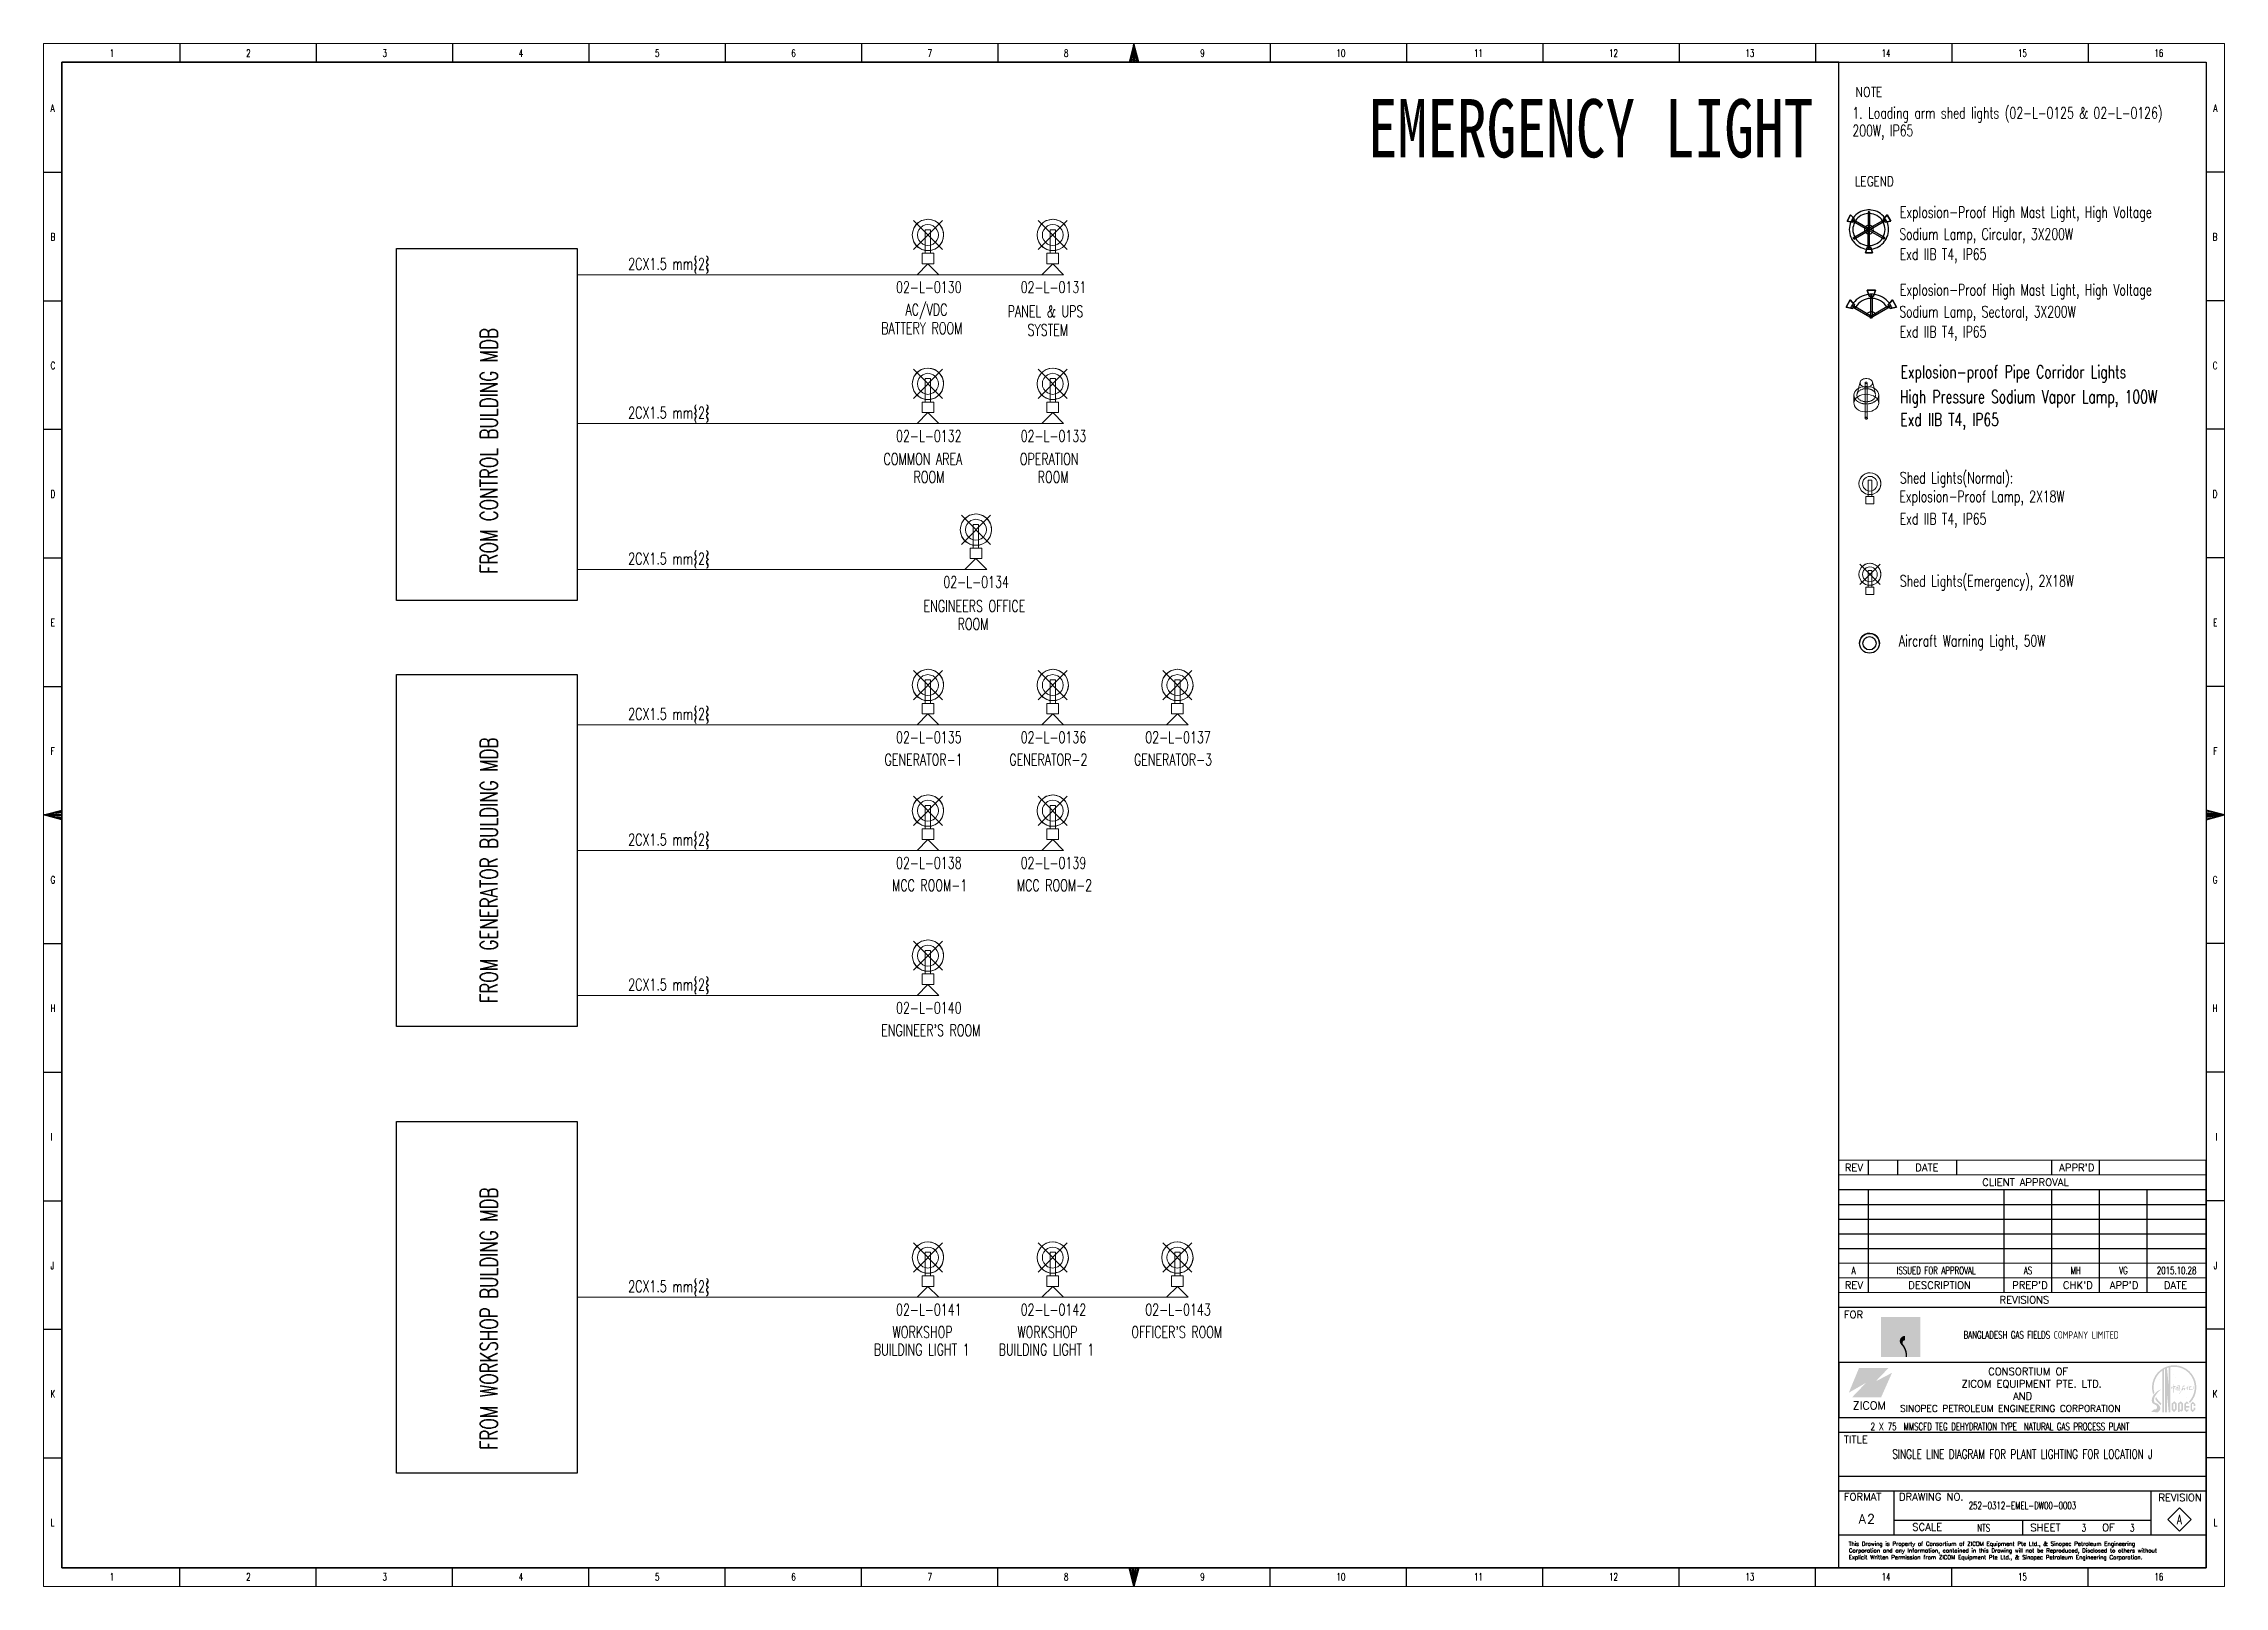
# Model space of a CAD drawing. Header units: millimetres. Extents: x -9834031 to -7681154, y 4154587 to 4574587.
# Drawn here: x -8275154 to -7681154, y 4154587 to 4574587 of the extents above; entities that cross this region are included whole.
import ezdxf
from ezdxf.enums import TextEntityAlignment as Align

# ---------------------------------------------------------------- set-up
doc = ezdxf.new("R2010")
doc.units = ezdxf.units.MM
for name, color, linetype in [('Layer 1', 7, 'Continuous'), ('LGT1', 7, 'Continuous'), ('TEG BORDER', 7, 'Continuous'), ('照明平面设备层', 1, 'Continuous')]:
    doc.layers.add(name, color=color, linetype=linetype)
doc.styles.add('1', font='txt.shx')
doc.styles.add('HZTXT', font='simplexs.shx', dxfattribs={"width": 0.7, "bigfont": 'hztxt.shx'})
doc.styles.get("Standard").update_dxf_attribs({"font": 'romanc.SHX', "width": 0.75, "bigfont": 'hztxt.shx'})
doc.styles.add('TEG BORDER', font='txt_qlt.shx', dxfattribs={"width": 0.7, "bigfont": 'hztxt.shx'})

msp = doc.modelspace()

# ---------------------------------------------------------------- texts
at = {"style": 'HZTXT', "width": 0.7}
for s, height, p in [('SINGLE LINE DIAGRAM FOR PLANT LIGHTING FOR LOCATION J', 2500, (-7736154, 4190587)), ('252-0312-EMEL-DW00-0003', 2000, (-7736154, 4176587)), ('NTS', 2000, (-7746703, 4170519)), ('3', 2000, (-7719406, 4170519)), ('3', 2000, (-7706255, 4170519)), ('A', 2500, (-7693391, 4172797))]:
    msp.add_text(s, height=height, dxfattribs=at).set_placement(p, align=Align.MIDDLE_CENTER)
at = {"lineweight": 5}
note = msp.add_mtext_dynamic_manual_height_columns('{\\fSimSun|b0|i0|c0|p2;EMERGENCY LIGHT\\P}', width=345163.11, gutter_width=0, heights=[7.73, 0], dxfattribs=dict(at, insert=(-8259632, 4559489), char_height=15859.1, attachment_point=1))
for column, words in zip(note.columns.linked_columns, ['{\\fSimSun|b0|i0|c0|p2; }']):
    column.text = words
at = {"layer": 'LGT1', "color": 7, "lineweight": -3, "style": 'HZTXT', "width": 0.7}
for s, p in [('1. Loading arm shed lights (02-L-0125 & 02-L-0126)', (-7782458, 4555731)), ('200W, IP65', (-7782458, 4550908)), ('Aircraft Warning Light, 50W', (-7769804, 4412000))]:
    msp.add_text(s, height=3087, dxfattribs=at).set_placement(p, align=Align.MIDDLE_LEFT)
for s, height, p in [('Explosion-Proof High Mast Light, High Voltage', 3087, (-7769538, 4527168)), ('Sodium Lamp, Circular, 3X200W', 3087, (-7769688, 4521187)), ('2CX1.5 mm{2}', 3150, (-8115917, 4513051)), ('Exd IIB T4, IP65', 3087, (-7769583, 4515728)), ('Explosion-Proof High Mast Light, High Voltage', 3087, (-7769538, 4506049)), ('AC/VDC ', 3150, (-8040403, 4500610)), ('PANEL & UPS', 3150, (-8012560, 4500147)), ('Sodium Lamp, Sectoral, 3X200W', 3087, (-7769688, 4500069)), ('BATTERY ROOM', 3150, (-8046996, 4495535)), ('SYSTEM', 3150, (-8007147, 4495073)), ('Exd IIB T4, IP65', 3087, (-7769583, 4494610)), ('Explosion-proof Pipe Corridor Lights ', 3506.58, (-7769355, 4483488)), ('High Pressure Sodium Vapor Lamp, 100W', 3506.58, (-7769526, 4476695)), ('2CX1.5 mm{2}', 3150, (-8115917, 4472530)), ('Exd IIB T4, IP65', 3506.58, (-7769407, 4470494)), ('COMMON AREA', 3150, (-8046369, 4459914)), ('OPERATION', 3150, (-8009249, 4459914)), ('ROOM', 3150, (-8038201, 4455014)), ('ROOM', 3150, (-8004376, 4455014)), ('Shed Lights(Normal):', 3087, (-7769538, 4454872)), ('Explosion-Proof Lamp, 2X18W', 3087, (-7769688, 4449770)), ('Exd IIB T4, IP65', 3087, (-7769583, 4443667)), ('2CX1.5 mm{2}', 3150, (-8115917, 4432810)), ('Shed Lights(Emergency), 2X18W', 3087, (-7769538, 4426757)), ('ENGINEERS OFFICE ', 3150, (-8035462, 4419886)), (' ROOM', 3150, (-8027699, 4414995)), ('2CX1.5 mm{2}', 3150, (-8115917, 4390517)), ('GENERATOR-1 ', 3150, (-8046099, 4378075)), ('GENERATOR-2 ', 3150, (-8012097, 4378075)), ('GENERATOR-3 ', 3150, (-7978158, 4378075)), ('2CX1.5 mm{2}', 3150, (-8115917, 4356318)), ('MCC ROOM-1 ', 3150, (-8044079, 4343877)), ('MCC ROOM-2 ', 3150, (-8010077, 4343877)), ('2CX1.5 mm{2}', 3150, (-8115917, 4316850)), ("ENGINEER'S ROOM", 3150, (-8047007, 4304408)), ('2CX1.5 mm{2}', 3150, (-8115917, 4234672)), ('WORKSHOP', 3150, (-8043917, 4222230)), ('WORKSHOP', 3150, (-8009916, 4222230)), ("OFFICER'S ROOM ", 3150, (-7978884, 4222230)), ('BUILDING LIGHT 1', 3150, (-8049014, 4217471)), ('BUILDING LIGHT 1', 3150, (-8015012, 4217471))]:
    msp.add_text(s, height=height, dxfattribs=at).set_placement(p)
at = {"layer": 'LGT1', "color": 0, "lineweight": -3, "style": 'HZTXT', "width": 0.7}
for s, p in [('02-L-0130', (-8042965, 4506707)), ('02-L-0131', (-8009026, 4506707)), ('02-L-0132', (-8042965, 4466185)), ('02-L-0133', (-8009026, 4466185)), ('02-L-0134', (-8030085, 4426465)), ('02-L-0135', (-8042965, 4384172)), ('02-L-0136', (-8009026, 4384172)), ('02-L-0137', (-7975087, 4384172)), ('02-L-0138', (-8042965, 4349974)), ('02-L-0139', (-8009026, 4349974)), ('02-L-0140', (-8042965, 4310505)), ('02-L-0141', (-8042965, 4228327)), ('02-L-0142', (-8009026, 4228327)), ('02-L-0143', (-7975087, 4228327))]:
    msp.add_text(s, height=3150, dxfattribs=at).set_placement(p)
for s, p in [('FROM CONTROL BULDING MDB ', (-8151507, 4430243)), ('FROM GENERATOR BULDING MDB ', (-8151507, 4313375)), ('FROM WORKSHOP BULDING MDB ', (-8151507, 4191728))]:
    msp.add_text(s, height=4725, rotation=90, dxfattribs=at).set_placement(p)
at = {"layer": 'TEG BORDER', "style": 'HZTXT', "width": 0.7}
for s, p in [('A', (-7782154, 4240587)), ('ISSUED FOR APPROVAL', (-7759654, 4240587)), ('AS', (-7734654, 4240587)), ('MH', (-7721654, 4240587)), ('VG', (-7708654, 4240587)), ('2015.10.28', (-7694154, 4240587))]:
    msp.add_text(s, height=2000, dxfattribs=at).set_placement(p, align=Align.MIDDLE_CENTER)

# ---------------------------------------------------------------- blocks, each defined once
blk = doc.blocks.new('SINOPEC LOGO')
at = {"layer": 'TEG BORDER'}
h = blk.add_hatch(color=1, dxfattribs=at)
h.dxf.hatch_style = 1
h.paths.add_polyline_path([(-5, -2.39), (-5.23, -2.92, 0.099423), (-3.62, -4.67), (-3.59, -4.11, -0.100238)])
edge = h.paths.add_edge_path()
edge.add_spline(control_points=[(-3.04, 4.96), (-3.04, 4.96), (-3.03, 4.97), (-3.03, 4.97)], knot_values=[0.518447, 0.518447, 0.518447, 0.518447, 0.528849, 0.528849, 0.528849, 0.528849], degree=3, periodic=0)
edge.add_spline(control_points=[(-2.81, 5.1), (-2.89, 5.05), (-2.96, 5.02), (-3.03, 4.97)], knot_values=[0.528849, 0.528849, 0.528849, 0.528849, 0.666667, 0.666667, 0.666667, 0.666667], degree=3, periodic=0)
edge.add_arc((-0.06, 0.23), 5.59, 114.35674, 122.02967, ccw=False)
edge.add_spline(control_points=[(-2.38, 5.32), (-2.34, 5.34), (-2.29, 5.36), (-2.25, 5.38)], knot_values=[0.181722, 0.181722, 0.181722, 0.181722, 0.220586, 0.220586, 0.220586, 0.220586], degree=3, periodic=0)
edge.add_spline(control_points=[(-2.25, 5.38), (-2.22, 5.39), (-2.19, 5.4), (-2.17, 5.41)], knot_values=[0.220586, 0.220586, 0.220586, 0.220586, 0.243846, 0.243846, 0.243846, 0.243846], degree=3, periodic=0)
edge.add_spline(control_points=[(-2.17, 5.41), (-2.15, 5.42), (-2.14, 5.42), (-2.12, 5.43)], knot_values=[0.243846, 0.243846, 0.243846, 0.243846, 0.256407, 0.256407, 0.256407, 0.256407], degree=3, periodic=0)
edge.add_arc((-0.06, 0.23), 5.59, 104.13884, 111.73074, ccw=False)
edge.add_spline(control_points=[(-1.42, 5.66), (-1.38, 5.67), (-1.33, 5.68), (-1.28, 5.69)], knot_values=[0.608101, 0.608101, 0.608101, 0.608101, 0.651061, 0.651061, 0.651061, 0.651061], degree=3, periodic=0)
edge.add_spline(control_points=[(-1.28, 5.69), (-1.24, 5.7), (-1.21, 5.71), (-1.17, 5.71)], knot_values=[0.651061, 0.651061, 0.651061, 0.651061, 0.681752, 0.681752, 0.681752, 0.681752], degree=3, periodic=0)
edge.add_arc((-0.06, 0.23), 5.59, -44.52704, 101.50969, ccw=False)
edge.add_line((3.93, -3.69), (4.24, -4.02))
edge.add_arc((-0.06, 0.21), 6.04, 315.50355, 558.62016)
edge.add_line((-5.78, -1.71), (-5.46, -1.23))
edge.add_arc((-0.06, 0.23), 5.59, 122.25108, 195.11092, ccw=False)
h = blk.add_hatch(color=5, dxfattribs=at)
h.dxf.hatch_style = 1
edge = h.paths.add_edge_path()
edge.add_spline(control_points=[(-5.31, -2.27), (-5.2, -2.08), (-5.09, -1.9), (-4.97, -1.73)], knot_values=[0.371345, 0.371345, 0.371345, 0.371345, 0.382142, 0.382142, 0.382142, 0.382142], degree=3, periodic=0)
edge.add_spline(control_points=[(-4.97, -1.73), (-4.8, -1.5), (-4.63, -1.27), (-4.43, -1.06)], knot_values=[0.382142, 0.382142, 0.382142, 0.382142, 0.396572, 0.396572, 0.396572, 0.396572], degree=3, periodic=0)
edge.add_spline(control_points=[(-4.43, -1.06), (-4.3, -0.91), (-4.15, -0.77), (-3.99, -0.65)], knot_values=[0.396572, 0.396572, 0.396572, 0.396572, 0.406779, 0.406779, 0.406779, 0.406779], degree=3, periodic=0)
edge.add_spline(control_points=[(-3.99, -0.65), (-3.88, -0.58), (-3.76, -0.51), (-3.65, -0.44)], knot_values=[0.406779, 0.406779, 0.406779, 0.406779, 0.413478, 0.413478, 0.413478, 0.413478], degree=3, periodic=0)
edge.add_spline(control_points=[(-3.65, -0.44), (-3.65, -0.44), (-3.64, -0.43), (-3.64, -0.43)], knot_values=[0.413478, 0.413478, 0.413478, 0.413478, 0.413739, 0.413739, 0.413739, 0.413739], degree=3, periodic=0)
edge.add_spline(control_points=[(-3.64, -0.43), (-3.61, -0.4), (-3.77, -0.44), (-3.83, -0.45)], knot_values=[0.413739, 0.413739, 0.413739, 0.413739, 0.416897, 0.416897, 0.416897, 0.416897], degree=3, periodic=0)
edge.add_spline(control_points=[(-3.83, -0.45), (-3.97, -0.49), (-4.12, -0.52), (-4.25, -0.59)], knot_values=[0.416897, 0.416897, 0.416897, 0.416897, 0.424496, 0.424496, 0.424496, 0.424496], degree=3, periodic=0)
edge.add_spline(control_points=[(-4.25, -0.59), (-4.46, -0.69), (-4.63, -0.82), (-4.81, -0.96)], knot_values=[0.424496, 0.424496, 0.424496, 0.424496, 0.435746, 0.435746, 0.435746, 0.435746], degree=3, periodic=0)
edge.add_spline(control_points=[(-4.81, -0.96), (-5.03, -1.16), (-5.24, -1.35), (-5.43, -1.58)], knot_values=[0.435746, 0.435746, 0.435746, 0.435746, 0.450513, 0.450513, 0.450513, 0.450513], degree=3, periodic=0)
edge.add_spline(control_points=[(-5.43, -1.58), (-5.59, -1.76), (-5.72, -1.95), (-5.84, -2.17)], knot_values=[0.450513, 0.450513, 0.450513, 0.450513, 0.462599, 0.462599, 0.462599, 0.462599], degree=3, periodic=0)
edge.add_spline(control_points=[(-5.84, -2.17), (-5.95, -2.36), (-6.02, -2.56), (-6.08, -2.77)], knot_values=[0.462599, 0.462599, 0.462599, 0.462599, 0.473591, 0.473591, 0.473591, 0.473591], degree=3, periodic=0)
edge.add_spline(control_points=[(-6.08, -2.77), (-6.12, -2.91), (-6.14, -3.06), (-6.15, -3.2)], knot_values=[0.473591, 0.473591, 0.473591, 0.473591, 0.480902, 0.480902, 0.480902, 0.480902], degree=3, periodic=0)
edge.add_spline(control_points=[(-6.15, -3.2), (-6.16, -3.38), (-6.15, -3.56), (-6.11, -3.73)], knot_values=[0.480902, 0.480902, 0.480902, 0.480902, 0.489947, 0.489947, 0.489947, 0.489947], degree=3, periodic=0)
edge.add_spline(control_points=[(-6.11, -3.73), (-6.08, -3.83), (-6.05, -3.91), (-5.98, -3.99)], knot_values=[0.489947, 0.489947, 0.489947, 0.489947, 0.494785, 0.494785, 0.494785, 0.494785], degree=3, periodic=0)
edge.add_spline(control_points=[(-5.98, -3.99), (-5.91, -4.08), (-5.84, -4.14), (-5.75, -4.2)], knot_values=[0.494785, 0.494785, 0.494785, 0.494785, 0.5, 0.5, 0.5, 0.5], degree=3, periodic=0)
edge.add_spline(control_points=[(-5.75, -4.2), (-5.64, -4.26), (-5.52, -4.33), (-5.41, -4.39)], knot_values=[0.5, 0.5, 0.5, 0.5, 0.551101, 0.551101, 0.551101, 0.551101], degree=3, periodic=0)
edge.add_spline(control_points=[(-5.41, -4.39), (-5.28, -4.47), (-5.16, -4.55), (-5.03, -4.62)], knot_values=[0.551101, 0.551101, 0.551101, 0.551101, 0.609581, 0.609581, 0.609581, 0.609581], degree=3, periodic=0)
edge.add_spline(control_points=[(-5.03, -4.62), (-4.92, -4.69), (-4.83, -4.79), (-4.77, -4.91)], knot_values=[0.609581, 0.609581, 0.609581, 0.609581, 0.65984, 0.65984, 0.65984, 0.65984], degree=3, periodic=0)
edge.add_spline(control_points=[(-4.77, -4.91), (-4.75, -4.94), (-4.75, -4.98), (-4.74, -5.02)], knot_values=[0.65984, 0.65984, 0.65984, 0.65984, 0.674235, 0.674235, 0.674235, 0.674235], degree=3, periodic=0)
edge.add_spline(control_points=[(-4.74, -5.02), (-4.73, -5.12), (-4.71, -5.23), (-4.72, -5.34)], knot_values=[0.674235, 0.674235, 0.674235, 0.674235, 0.716277, 0.716277, 0.716277, 0.716277], degree=3, periodic=0)
edge.add_spline(control_points=[(-4.72, -5.34), (-4.72, -5.43), (-4.78, -5.52), (-4.85, -5.6)], knot_values=[0.716277, 0.716277, 0.716277, 0.716277, 0.754274, 0.754274, 0.754274, 0.754274], degree=3, periodic=0)
edge.add_spline(control_points=[(-4.85, -5.6), (-4.93, -5.68), (-5.01, -5.74), (-5.11, -5.76)], knot_values=[0.754274, 0.754274, 0.754274, 0.754274, 0.793996, 0.793996, 0.793996, 0.793996], degree=3, periodic=0)
edge.add_spline(control_points=[(-5.11, -5.76), (-5.17, -5.76), (-5.23, -5.76), (-5.29, -5.76)], knot_values=[0.793996, 0.793996, 0.793996, 0.793996, 0.817301, 0.817301, 0.817301, 0.817301], degree=3, periodic=0)
edge.add_spline(control_points=[(-5.29, -5.76), (-5.37, -5.77), (-5.45, -5.75), (-5.54, -5.76)], knot_values=[0.817301, 0.817301, 0.817301, 0.817301, 0.849908, 0.849908, 0.849908, 0.849908], degree=3, periodic=0)
edge.add_spline(control_points=[(-5.54, -5.76), (-5.54, -5.76), (-5.55, -5.76), (-5.55, -5.76)], knot_values=[0.849908, 0.849908, 0.849908, 0.849908, 0.852511, 0.852511, 0.852511, 0.852511], degree=3, periodic=0)
edge.add_spline(control_points=[(-5.55, -5.76), (-5.83, -6.02), (-6.11, -6.27), (-6.39, -6.52)], knot_values=[0.852511, 0.852511, 0.852511, 0.852511, 0.999992, 0.999992, 0.999992, 0.999992], degree=3, periodic=0)
edge.add_spline(control_points=[(-6.39, -6.52), (-5.74, -6.52), (-5.08, -6.53), (-4.42, -6.53)], knot_values=[0.000011, 0.000011, 0.000011, 0.000011, 0.282273, 0.282273, 0.282273, 0.282273], degree=3, periodic=0)
edge.add_spline(control_points=[(-4.42, -6.53), (-4.36, -6.47), (-4.3, -6.4), (-4.24, -6.33)], knot_values=[0.282273, 0.282273, 0.282273, 0.282273, 0.286842, 0.286842, 0.286842, 0.286842], degree=3, periodic=0)
edge.add_spline(control_points=[(-4.24, -6.33), (-4.16, -6.25), (-4.09, -6.16), (-4.03, -6.07)], knot_values=[0.286842, 0.286842, 0.286842, 0.286842, 0.292521, 0.292521, 0.292521, 0.292521], degree=3, periodic=0)
edge.add_spline(control_points=[(-4.03, -6.07), (-3.99, -6), (-3.96, -5.93), (-3.92, -5.85)], knot_values=[0.292521, 0.292521, 0.292521, 0.292521, 0.296552, 0.296552, 0.296552, 0.296552], degree=3, periodic=0)
edge.add_spline(control_points=[(-3.92, -5.85), (-3.9, -5.8), (-3.88, -5.75), (-3.86, -5.69)], knot_values=[0.296552, 0.296552, 0.296552, 0.296552, 0.299454, 0.299454, 0.299454, 0.299454], degree=3, periodic=0)
edge.add_spline(control_points=[(-3.86, -5.69), (-3.84, -5.61), (-3.84, -5.53), (-3.84, -5.45)], knot_values=[0.299454, 0.299454, 0.299454, 0.299454, 0.303521, 0.303521, 0.303521, 0.303521], degree=3, periodic=0)
edge.add_spline(control_points=[(-3.84, -5.45), (-3.85, -5.35), (-3.86, -5.26), (-3.89, -5.16)], knot_values=[0.303521, 0.303521, 0.303521, 0.303521, 0.308536, 0.308536, 0.308536, 0.308536], degree=3, periodic=0)
edge.add_spline(control_points=[(-3.89, -5.16), (-3.92, -5.06), (-3.96, -4.98), (-4.01, -4.89)], knot_values=[0.308536, 0.308536, 0.308536, 0.308536, 0.313509, 0.313509, 0.313509, 0.313509], degree=3, periodic=0)
edge.add_spline(control_points=[(-4.01, -4.89), (-4.08, -4.78), (-4.15, -4.68), (-4.23, -4.58)], knot_values=[0.313509, 0.313509, 0.313509, 0.313509, 0.319885, 0.319885, 0.319885, 0.319885], degree=3, periodic=0)
edge.add_spline(control_points=[(-4.23, -4.58), (-4.35, -4.43), (-4.48, -4.28), (-4.65, -4.21)], knot_values=[0.319885, 0.319885, 0.319885, 0.319885, 0.329467, 0.329467, 0.329467, 0.329467], degree=3, periodic=0)
edge.add_spline(control_points=[(-4.65, -4.21), (-4.78, -4.15), (-4.92, -4.11), (-5.05, -4.05)], knot_values=[0.329467, 0.329467, 0.329467, 0.329467, 0.336554, 0.336554, 0.336554, 0.336554], degree=3, periodic=0)
edge.add_spline(control_points=[(-5.05, -4.05), (-5.14, -4.02), (-5.23, -3.98), (-5.31, -3.95)], knot_values=[0.336554, 0.336554, 0.336554, 0.336554, 0.341408, 0.341408, 0.341408, 0.341408], degree=3, periodic=0)
edge.add_spline(control_points=[(-5.31, -3.95), (-5.36, -3.93), (-5.4, -3.88), (-5.43, -3.83)], knot_values=[0.341408, 0.341408, 0.341408, 0.341408, 0.34417, 0.34417, 0.34417, 0.34417], degree=3, periodic=0)
edge.add_spline(control_points=[(-5.43, -3.83), (-5.47, -3.77), (-5.49, -3.7), (-5.5, -3.63)], knot_values=[0.34417, 0.34417, 0.34417, 0.34417, 0.347829, 0.347829, 0.347829, 0.347829], degree=3, periodic=0)
edge.add_spline(control_points=[(-5.5, -3.63), (-5.52, -3.53), (-5.53, -3.44), (-5.54, -3.34)], knot_values=[0.347829, 0.347829, 0.347829, 0.347829, 0.352673, 0.352673, 0.352673, 0.352673], degree=3, periodic=0)
edge.add_spline(control_points=[(-5.54, -3.34), (-5.54, -3.24), (-5.54, -3.13), (-5.53, -3.03)], knot_values=[0.352673, 0.352673, 0.352673, 0.352673, 0.357934, 0.357934, 0.357934, 0.357934], degree=3, periodic=0)
edge.add_spline(control_points=[(-5.53, -3.03), (-5.52, -2.92), (-5.51, -2.82), (-5.48, -2.71)], knot_values=[0.357934, 0.357934, 0.357934, 0.357934, 0.363394, 0.363394, 0.363394, 0.363394], degree=3, periodic=0)
edge.add_spline(control_points=[(-5.48, -2.71), (-5.45, -2.56), (-5.38, -2.41), (-5.31, -2.27)], knot_values=[0.363394, 0.363394, 0.363394, 0.363394, 0.371345, 0.371345, 0.371345, 0.371345], degree=3, periodic=0)
edge = h.paths.add_edge_path()
edge.add_spline(control_points=[(-2.81, 5.1), (-2.88, 5.06), (-2.94, 5.02), (-3.01, 4.99)], knot_values=[0.543406, 0.543406, 0.543406, 0.543406, 0.666667, 0.666667, 0.666667, 0.666667], degree=3, periodic=0)
edge.add_arc((-0.06, 0.23), 5.59, 121.7925, 122.25108)
edge.add_spline(control_points=[(-3.04, 4.96), (-3.14, 4.9), (-3.23, 4.84), (-3.32, 4.77)], knot_values=[0.333333, 0.333333, 0.333333, 0.333333, 0.518447, 0.518447, 0.518447, 0.518447], degree=3, periodic=0)
edge.add_spline(control_points=[(-3.32, 4.77), (-3.32, 1), (-3.32, -2.77), (-3.32, -6.54)], knot_values=[0.222222, 0.222222, 0.222222, 0.222222, 0.333333, 0.333333, 0.333333, 0.333333], degree=3, periodic=0)
edge.add_spline(control_points=[(-3.32, -6.54), (-3.15, -6.54), (-2.98, -6.54), (-2.82, -6.54)], knot_values=[0.111111, 0.111111, 0.111111, 0.111111, 0.222222, 0.222222, 0.222222, 0.222222], degree=3, periodic=0)
edge.add_spline(control_points=[(-2.82, -6.54), (-2.82, -2.66), (-2.82, 1.21), (-2.82, 5.09)], knot_values=[0, 0, 0, 0, 0.111111, 0.111111, 0.111111, 0.111111], degree=3, periodic=0)
edge = h.paths.add_edge_path()
edge.add_spline(control_points=[(-1.06, 5.73), (-1.1, 5.72), (-1.14, 5.72), (-1.17, 5.71)], knot_values=[0.681752, 0.681752, 0.681752, 0.681752, 0.714286, 0.714286, 0.714286, 0.714286], degree=3, periodic=0)
edge.add_arc((-0.06, 0.23), 5.59, 101.50969, 104.13884)
edge.add_spline(control_points=[(-1.42, 5.66), (-1.47, 5.64), (-1.51, 5.63), (-1.55, 5.62)], knot_values=[0.571429, 0.571429, 0.571429, 0.571429, 0.608101, 0.608101, 0.608101, 0.608101], degree=3, periodic=0)
edge.add_spline(control_points=[(-1.55, 5.62), (-1.55, 3.97), (-1.55, 2.32), (-1.55, 0.67)], knot_values=[0.428571, 0.428571, 0.428571, 0.428571, 0.571429, 0.571429, 0.571429, 0.571429], degree=3, periodic=0)
edge.add_spline(control_points=[(-1.55, 0.67), (-1.7, 2.27), (-1.86, 3.87), (-2.01, 5.47), (-2.01, 5.47), (-2.01, 5.47), (-2.01, 5.47)], knot_values=[0.285713, 0.285713, 0.285713, 0.285713, 0.357142, 0.357142, 0.357142, 0.428571, 0.428571, 0.428571, 0.428571], degree=3, periodic=0)
edge.add_spline(control_points=[(-2.03, 5.46), (-2.06, 5.45), (-2.09, 5.44), (-2.12, 5.43)], knot_values=[0.897424, 0.897424, 0.897424, 0.897424, 0.985753, 0.985753, 0.985753, 0.985753], degree=3, periodic=0)
edge.add_spline(control_points=[(-2.02, 5.47), (-2.05, 5.45), (-2.09, 5.44), (-2.12, 5.43)], knot_values=[0.256407, 0.256407, 0.256407, 0.256407, 0.283679, 0.283679, 0.283679, 0.283679], degree=3, periodic=0)
edge.add_spline(control_points=[(-2.03, 5.46), (-2.06, 5.45), (-2.09, 5.44), (-2.12, 5.43)], knot_values=[0.897424, 0.897424, 0.897424, 0.897424, 0.985753, 0.985753, 0.985753, 0.985753], degree=3, periodic=0)
edge.add_spline(control_points=[(-2.12, 5.43), (-2.14, 5.42), (-2.15, 5.42), (-2.17, 5.41)], knot_values=[0.243846, 0.243846, 0.243846, 0.243846, 0.256407, 0.256407, 0.256407, 0.256407], degree=3, periodic=0)
edge.add_arc((-0.06, 0.23), 5.59, 111.73074, 114.35674)
edge.add_spline(control_points=[(-2.25, 5.38), (-2.29, 5.36), (-2.34, 5.34), (-2.38, 5.32)], knot_values=[0.181722, 0.181722, 0.181722, 0.181722, 0.220586, 0.220586, 0.220586, 0.220586], degree=3, periodic=0)
edge.add_spline(control_points=[(-2.38, 5.32), (-2.43, 5.3), (-2.47, 5.27), (-2.52, 5.25), (-2.52, 5.25), (-2.52, 5.25), (-2.52, 5.25)], knot_values=[0.142854, 0.142854, 0.142854, 0.142854, 0.162288, 0.162288, 0.162288, 0.181722, 0.181722, 0.181722, 0.181722], degree=3, periodic=0)
edge.add_spline(control_points=[(-2.52, 5.24), (-2.52, 5.23), (-2.52, 5.23), (-2.52, 5.23)], knot_values=[0.142764, 0.142764, 0.142764, 0.142764, 0.142787, 0.142787, 0.142787, 0.142787], degree=3, periodic=0)
edge.add_spline(control_points=[(-2.52, 5.22), (-2.52, 5.21), (-2.52, 5.21), (-2.52, 5.21)], knot_values=[0.142671, 0.142671, 0.142671, 0.142671, 0.142718, 0.142718, 0.142718, 0.142718], degree=3, periodic=0)
edge.add_spline(control_points=[(-2.52, 5.21), (-2.52, 5.2), (-2.52, 5.19), (-2.52, 5.18)], knot_values=[0.142578, 0.142578, 0.142578, 0.142578, 0.142671, 0.142671, 0.142671, 0.142671], degree=3, periodic=0)
edge.add_spline(control_points=[(-2.52, 5.18), (-2.52, 5.18), (-2.52, 5.17), (-2.52, 5.16)], knot_values=[0.142485, 0.142485, 0.142485, 0.142485, 0.142578, 0.142578, 0.142578, 0.142578], degree=3, periodic=0)
edge.add_spline(control_points=[(-2.52, 5.16), (-2.52, 5.14), (-2.52, 5.13), (-2.52, 5.11)], knot_values=[0.142299, 0.142299, 0.142299, 0.142299, 0.142485, 0.142485, 0.142485, 0.142485], degree=3, periodic=0)
edge.add_spline(control_points=[(-2.52, 5.11), (-2.52, 5.1), (-2.52, 5.08), (-2.52, 5.07)], knot_values=[0.142113, 0.142113, 0.142113, 0.142113, 0.142299, 0.142299, 0.142299, 0.142299], degree=3, periodic=0)
edge.add_spline(control_points=[(-2.52, 5.07), (-2.52, 5.04), (-2.52, 5.01), (-2.52, 4.98)], knot_values=[0.141741, 0.141741, 0.141741, 0.141741, 0.142113, 0.142113, 0.142113, 0.142113], degree=3, periodic=0)
edge.add_spline(control_points=[(-2.52, 4.98), (-2.52, 4.88), (-2.52, 4.79), (-2.52, 4.7)], knot_values=[0.140625, 0.140625, 0.140625, 0.140625, 0.141741, 0.141741, 0.141741, 0.141741], degree=3, periodic=0)
edge.add_spline(control_points=[(-2.52, 4.7), (-2.52, 4.64), (-2.52, 4.58), (-2.52, 4.52)], knot_values=[0.139881, 0.139881, 0.139881, 0.139881, 0.140625, 0.140625, 0.140625, 0.140625], degree=3, periodic=0)
edge.add_spline(control_points=[(-2.52, 4.52), (-2.52, 4.39), (-2.52, 4.27), (-2.52, 4.15)], knot_values=[0.138393, 0.138393, 0.138393, 0.138393, 0.139881, 0.139881, 0.139881, 0.139881], degree=3, periodic=0)
edge.add_spline(control_points=[(-2.52, 4.15), (-2.52, 4.02), (-2.52, 3.9), (-2.52, 3.78)], knot_values=[0.136905, 0.136905, 0.136905, 0.136905, 0.138393, 0.138393, 0.138393, 0.138393], degree=3, periodic=0)
edge.add_spline(control_points=[(-2.52, 3.78), (-2.52, 3.53), (-2.52, 3.29), (-2.52, 3.04)], knot_values=[0.133929, 0.133929, 0.133929, 0.133929, 0.136905, 0.136905, 0.136905, 0.136905], degree=3, periodic=0)
edge.add_spline(control_points=[(-2.52, 3.04), (-2.52, 2.8), (-2.52, 2.55), (-2.52, 2.3)], knot_values=[0.130952, 0.130952, 0.130952, 0.130952, 0.133929, 0.133929, 0.133929, 0.133929], degree=3, periodic=0)
edge.add_spline(control_points=[(-2.52, 2.3), (-2.52, 1.81), (-2.52, 1.32), (-2.52, 0.83)], knot_values=[0.125, 0.125, 0.125, 0.125, 0.130952, 0.130952, 0.130952, 0.130952], degree=3, periodic=0)
edge.add_spline(control_points=[(-2.52, 0.83), (-2.52, 0.34), (-2.52, -0.15), (-2.52, -0.64)], knot_values=[0.119048, 0.119048, 0.119048, 0.119048, 0.125, 0.125, 0.125, 0.125], degree=3, periodic=0)
edge.add_spline(control_points=[(-2.52, -0.64), (-2.52, -1.63), (-2.52, -2.61), (-2.52, -3.59)], knot_values=[0.107143, 0.107143, 0.107143, 0.107143, 0.119048, 0.119048, 0.119048, 0.119048], degree=3, periodic=0)
edge.add_spline(control_points=[(-2.52, -3.59), (-2.52, -4.57), (-2.52, -5.56), (-2.52, -6.54), (-2.52, -6.54), (-2.52, -6.54), (-2.52, -6.54)], knot_values=[0.095237, 0.095237, 0.095237, 0.095237, 0.10119, 0.10119, 0.10119, 0.107143, 0.107143, 0.107143, 0.107143], degree=3, periodic=0)
edge.add_spline(control_points=[(-2.51, -6.54), (-2.5, -6.54), (-2.5, -6.54), (-2.5, -6.54)], knot_values=[0.093006, 0.093006, 0.093006, 0.093006, 0.094122, 0.094122, 0.094122, 0.094122], degree=3, periodic=0)
edge.add_spline(control_points=[(-2.5, -6.54), (-2.49, -6.54), (-2.48, -6.54), (-2.47, -6.54)], knot_values=[0.090774, 0.090774, 0.090774, 0.090774, 0.093006, 0.093006, 0.093006, 0.093006], degree=3, periodic=0)
edge.add_spline(control_points=[(-2.47, -6.54), (-2.46, -6.54), (-2.44, -6.54), (-2.43, -6.54)], knot_values=[0.08631, 0.08631, 0.08631, 0.08631, 0.090774, 0.090774, 0.090774, 0.090774], degree=3, periodic=0)
edge.add_spline(control_points=[(-2.43, -6.54), (-2.39, -6.54), (-2.36, -6.54), (-2.33, -6.54)], knot_values=[0.077381, 0.077381, 0.077381, 0.077381, 0.08631, 0.08631, 0.08631, 0.08631], degree=3, periodic=0)
edge.add_spline(control_points=[(-2.33, -6.54), (-2.27, -6.54), (-2.21, -6.54), (-2.14, -6.54)], knot_values=[0.059524, 0.059524, 0.059524, 0.059524, 0.077381, 0.077381, 0.077381, 0.077381], degree=3, periodic=0)
edge.add_spline(control_points=[(-2.14, -6.54), (-2.1, -6.54), (-2.06, -6.54), (-2.02, -6.54), (-2.02, -6.54), (-2.02, -6.54), (-2.02, -6.54)], knot_values=[0.047618, 0.047618, 0.047618, 0.047618, 0.053571, 0.053571, 0.053571, 0.059524, 0.059524, 0.059524, 0.059524], degree=3, periodic=0)
edge.add_spline(control_points=[(-2.02, -6.52), (-2.02, -6.52), (-2.02, -6.51), (-2.02, -6.51)], knot_values=[0.04734, 0.04734, 0.04734, 0.04734, 0.04748, 0.04748, 0.04748, 0.04748], degree=3, periodic=0)
edge.add_spline(control_points=[(-2.02, -6.5), (-2.02, -6.49), (-2.02, -6.49), (-2.02, -6.48)], knot_values=[0.047061, 0.047061, 0.047061, 0.047061, 0.047247, 0.047247, 0.047247, 0.047247], degree=3, periodic=0)
edge.add_spline(control_points=[(-2.02, -6.48), (-2.02, -6.46), (-2.02, -6.44), (-2.02, -6.42)], knot_values=[0.046503, 0.046503, 0.046503, 0.046503, 0.047061, 0.047061, 0.047061, 0.047061], degree=3, periodic=0)
edge.add_spline(control_points=[(-2.02, -6.42), (-2.02, -6.38), (-2.02, -6.35), (-2.02, -6.31)], knot_values=[0.045387, 0.045387, 0.045387, 0.045387, 0.046503, 0.046503, 0.046503, 0.046503], degree=3, periodic=0)
edge.add_spline(control_points=[(-2.02, -6.31), (-2.02, -6.28), (-2.02, -6.25), (-2.02, -6.23)], knot_values=[0.044643, 0.044643, 0.044643, 0.044643, 0.045387, 0.045387, 0.045387, 0.045387], degree=3, periodic=0)
edge.add_spline(control_points=[(-2.02, -6.23), (-2.02, -6.18), (-2.02, -6.13), (-2.02, -6.07)], knot_values=[0.043155, 0.043155, 0.043155, 0.043155, 0.044643, 0.044643, 0.044643, 0.044643], degree=3, periodic=0)
edge.add_spline(control_points=[(-2.02, -6.07), (-2.02, -6.02), (-2.02, -5.97), (-2.02, -5.92)], knot_values=[0.041667, 0.041667, 0.041667, 0.041667, 0.043155, 0.043155, 0.043155, 0.043155], degree=3, periodic=0)
edge.add_spline(control_points=[(-2.02, -5.92), (-2.02, -5.82), (-2.02, -5.71), (-2.02, -5.61)], knot_values=[0.03869, 0.03869, 0.03869, 0.03869, 0.041667, 0.041667, 0.041667, 0.041667], degree=3, periodic=0)
edge.add_spline(control_points=[(-2.02, -5.61), (-2.02, -5.51), (-2.02, -5.4), (-2.02, -5.3)], knot_values=[0.035714, 0.035714, 0.035714, 0.035714, 0.03869, 0.03869, 0.03869, 0.03869], degree=3, periodic=0)
edge.add_spline(control_points=[(-2.02, -5.3), (-2.02, -5.09), (-2.02, -4.89), (-2.02, -4.68)], knot_values=[0.029762, 0.029762, 0.029762, 0.029762, 0.035714, 0.035714, 0.035714, 0.035714], degree=3, periodic=0)
edge.add_spline(control_points=[(-2.02, -4.68), (-2.02, -4.47), (-2.02, -4.27), (-2.02, -4.06)], knot_values=[0.02381, 0.02381, 0.02381, 0.02381, 0.029762, 0.029762, 0.029762, 0.029762], degree=3, periodic=0)
edge.add_spline(control_points=[(-2.02, -4.06), (-2.02, -3.65), (-2.02, -3.23), (-2.02, -2.82)], knot_values=[0.011905, 0.011905, 0.011905, 0.011905, 0.02381, 0.02381, 0.02381, 0.02381], degree=3, periodic=0)
edge.add_spline(control_points=[(-2.02, -2.82), (-2.02, -2.41), (-2.02, -2), (-2.02, -1.58)], knot_values=[0, 0, 0, 0, 0.011905, 0.011905, 0.011905, 0.011905], degree=3, periodic=0)
edge.add_spline(control_points=[(-2.02, -1.58), (-1.86, -3.23), (-1.7, -4.89), (-1.55, -6.54)], knot_values=[0.857143, 0.857143, 0.857143, 0.857143, 1, 1, 1, 1], degree=3, periodic=0)
edge.add_spline(control_points=[(-1.55, -6.54), (-1.39, -6.54), (-1.22, -6.54), (-1.06, -6.54)], knot_values=[0.785714, 0.785714, 0.785714, 0.785714, 0.857143, 0.857143, 0.857143, 0.857143], degree=3, periodic=0)
edge.add_spline(control_points=[(-1.06, -6.54), (-1.06, -2.45), (-1.06, 1.64), (-1.06, 5.73)], knot_values=[0.714286, 0.714286, 0.714286, 0.714286, 0.785714, 0.785714, 0.785714, 0.785714], degree=3, periodic=0)
h.paths.add_polyline_path([(0.65, -4.19), (-0.01, -3.56), (-0.75, -4.19), (-0.75, -5.91), (-0.1, -6.52), (0.65, -5.78)])
h.paths.add_polyline_path([(0.17, -5.8), (-0.28, -5.8), (-0.28, -4.24), (0.17, -4.24)], flags=16)
h.paths.add_polyline_path([(2.38, -4.2), (1.69, -3.56), (0.99, -4.17), (0.99, -6.51), (1.45, -6.51), (1.45, -5.97), (1.9, -6.39), (2.38, -5.96)])
h.paths.add_polyline_path([(1.44, -4.24), (1.9, -4.24), (1.9, -5.81), (1.44, -5.81)], flags=16)
h.paths.add_polyline_path([(3.16, -5.34), (4.07, -5.34), (4.07, -4.82), (3.16, -4.82), (3.16, -4.23), (4.06, -4.23), (3.41, -3.58), (2.7, -4.24), (2.7, -5.91), (3.36, -6.49), (4.03, -5.88), (3.16, -5.88)])
h.paths.add_polyline_path([(4.83, -4.27), (5.25, -4.27), (5.25, -4.83), (5.68, -4.83), (5.68, -4.28), (5.03, -3.65), (4.42, -4.28), (4.42, -5.97), (4.99, -6.49), (5.67, -5.85), (5.67, -5.34), (5.23, -5.34), (5.23, -5.89), (4.83, -5.89)])
edge = h.paths.add_edge_path()
edge.add_spline(control_points=[(0.06, 0.01), (0.06, 0), (0.06, -0.01), (0.06, -0.02)], knot_values=[0.734322, 0.734322, 0.734322, 0.734322, 0.745713, 0.745713, 0.745713, 0.745713], degree=3, periodic=0)
edge.add_spline(control_points=[(0.06, 0.01), (0.05, 0.01), (0.05, 0.01), (0.05, 0.02)], knot_values=[0.745713, 0.745713, 0.745713, 0.745713, 0.752085, 0.752085, 0.752085, 0.752085], degree=3, periodic=0)
edge.add_spline(control_points=[(0.05, 0.02), (0.04, 0.03), (0.04, 0.04), (0.03, 0.05)], knot_values=[0.752085, 0.752085, 0.752085, 0.752085, 0.768, 0.768, 0.768, 0.768], degree=3, periodic=0)
edge.add_spline(control_points=[(0.03, 0.05), (0.02, 0.06), (0.02, 0.08), (0.01, 0.1)], knot_values=[0.768, 0.768, 0.768, 0.768, 0.79636, 0.79636, 0.79636, 0.79636], degree=3, periodic=0)
edge.add_spline(control_points=[(-0.01, 0.12), (0, 0.12), (0, 0.11), (0.01, 0.1)], knot_values=[0.79636, 0.79636, 0.79636, 0.79636, 0.811282, 0.811282, 0.811282, 0.811282], degree=3, periodic=0)
edge.add_spline(control_points=[(-0.01, 0.14), (-0.01, 0.15), (0, 0.17), (0.01, 0.18)], knot_values=[0.819788, 0.819788, 0.819788, 0.819788, 0.839946, 0.839946, 0.839946, 0.839946], degree=3, periodic=0)
edge.add_spline(control_points=[(0.01, 0.18), (0.02, 0.2), (0.03, 0.21), (0.05, 0.23)], knot_values=[0.839946, 0.839946, 0.839946, 0.839946, 0.870707, 0.870707, 0.870707, 0.870707], degree=3, periodic=0)
edge.add_spline(control_points=[(0.05, 0.23), (0.07, 0.25), (0.09, 0.27), (0.12, 0.29)], knot_values=[0.870707, 0.870707, 0.870707, 0.870707, 0.91709, 0.91709, 0.91709, 0.91709], degree=3, periodic=0)
edge.add_spline(control_points=[(0.12, 0.29), (0.15, 0.3), (0.18, 0.31), (0.21, 0.32)], knot_values=[0.91709, 0.91709, 0.91709, 0.91709, 0.962009, 0.962009, 0.962009, 0.962009], degree=3, periodic=0)
edge.add_spline(control_points=[(0.21, 0.32), (0.22, 0.32), (0.23, 0.31), (0.25, 0.32)], knot_values=[0.962009, 0.962009, 0.962009, 0.962009, 0.98036, 0.98036, 0.98036, 0.98036], degree=3, periodic=0)
edge.add_spline(control_points=[(0.25, 0.32), (0.25, 0.32), (0.25, 0.32), (0.25, 0.33)], knot_values=[0.98036, 0.98036, 0.98036, 0.98036, 0.985079, 0.985079, 0.985079, 0.985079], degree=3, periodic=0)
edge.add_spline(control_points=[(0.25, 0.33), (0.26, 0.34), (0.26, 0.35), (0.27, 0.35)], knot_values=[0.985079, 0.985079, 0.985079, 0.985079, 1, 1, 1, 1], degree=3, periodic=0)
edge.add_spline(control_points=[(0.29, 0.39), (0.29, 0.38), (0.28, 0.37), (0.27, 0.35)], knot_values=[0, 0, 0, 0, 1, 1, 1, 1], degree=3, periodic=0)
edge.add_spline(control_points=[(0.29, 0.39), (0.3, 0.4), (0.31, 0.4), (0.32, 0.42)], knot_values=[0, 0, 0, 0, 0.028593, 0.028593, 0.028593, 0.028593], degree=3, periodic=0)
edge.add_spline(control_points=[(0.32, 0.42), (0.33, 0.43), (0.32, 0.45), (0.32, 0.47)], knot_values=[0.028593, 0.028593, 0.028593, 0.028593, 0.06903, 0.06903, 0.06903, 0.06903], degree=3, periodic=0)
edge.add_spline(control_points=[(0.32, 0.47), (0.32, 0.49), (0.33, 0.5), (0.33, 0.52)], knot_values=[0.06903, 0.06903, 0.06903, 0.06903, 0.112402, 0.112402, 0.112402, 0.112402], degree=3, periodic=0)
edge.add_spline(control_points=[(0.33, 0.52), (0.33, 0.54), (0.3, 0.56), (0.28, 0.57)], knot_values=[0.112402, 0.112402, 0.112402, 0.112402, 0.161853, 0.161853, 0.161853, 0.161853], degree=3, periodic=0)
edge.add_spline(control_points=[(0.28, 0.57), (0.26, 0.58), (0.24, 0.58), (0.22, 0.58)], knot_values=[0.161853, 0.161853, 0.161853, 0.161853, 0.21408, 0.21408, 0.21408, 0.21408], degree=3, periodic=0)
edge.add_spline(control_points=[(0.22, 0.58), (0.19, 0.58), (0.15, 0.59), (0.12, 0.59)], knot_values=[0.21408, 0.21408, 0.21408, 0.21408, 0.289586, 0.289586, 0.289586, 0.289586], degree=3, periodic=0)
edge.add_spline(control_points=[(0.12, 0.59), (0.1, 0.59), (0.07, 0.58), (0.04, 0.58)], knot_values=[0.289586, 0.289586, 0.289586, 0.289586, 0.354644, 0.354644, 0.354644, 0.354644], degree=3, periodic=0)
edge.add_spline(control_points=[(0.04, 0.58), (0.01, 0.57), (-0.01, 0.57), (-0.04, 0.56)], knot_values=[0.354644, 0.354644, 0.354644, 0.354644, 0.417438, 0.417438, 0.417438, 0.417438], degree=3, periodic=0)
edge.add_spline(control_points=[(-0.13, 0.56), (-0.1, 0.55), (-0.07, 0.56), (-0.04, 0.56)], knot_values=[0.417438, 0.417438, 0.417438, 0.417438, 0.490113, 0.490113, 0.490113, 0.490113], degree=3, periodic=0)
edge.add_spline(control_points=[(-0.15, 0.57), (-0.14, 0.57), (-0.14, 0.56), (-0.13, 0.56)], knot_values=[0.490113, 0.490113, 0.490113, 0.490113, 0.505797, 0.505797, 0.505797, 0.505797], degree=3, periodic=0)
edge.add_spline(control_points=[(-0.17, 0.62), (-0.17, 0.6), (-0.16, 0.59), (-0.16, 0.58)], knot_values=[0.517209, 0.517209, 0.517209, 0.517209, 0.545291, 0.545291, 0.545291, 0.545291], degree=3, periodic=0)
edge.add_spline(control_points=[(-0.17, 0.62), (-0.17, 0.63), (-0.18, 0.65), (-0.18, 0.67)], knot_values=[0.545291, 0.545291, 0.545291, 0.545291, 0.591333, 0.591333, 0.591333, 0.591333], degree=3, periodic=0)
edge.add_spline(control_points=[(-0.18, 0.67), (-0.17, 0.74), (-0.17, 0.8), (-0.17, 0.87)], knot_values=[0.591333, 0.591333, 0.591333, 0.591333, 0.744865, 0.744865, 0.744865, 0.744865], degree=3, periodic=0)
edge.add_spline(control_points=[(-0.17, 0.87), (-0.16, 0.93), (-0.16, 0.99), (-0.16, 1.05)], knot_values=[0.744865, 0.744865, 0.744865, 0.744865, 0.887653, 0.887653, 0.887653, 0.887653], degree=3, periodic=0)
edge.add_spline(control_points=[(-0.16, 1.05), (-0.15, 1.08), (-0.15, 1.1), (-0.16, 1.12)], knot_values=[0.887653, 0.887653, 0.887653, 0.887653, 0.944138, 0.944138, 0.944138, 0.944138], degree=3, periodic=0)
edge.add_spline(control_points=[(-0.16, 1.12), (-0.16, 1.13), (-0.16, 1.15), (-0.17, 1.15)], knot_values=[0.944138, 0.944138, 0.944138, 0.944138, 0.967277, 0.967277, 0.967277, 0.967277], degree=3, periodic=0)
edge.add_spline(control_points=[(-0.17, 1.15), (-0.19, 1.15), (-0.2, 1.15), (-0.21, 1.15)], knot_values=[0.967277, 0.967277, 0.967277, 0.967277, 1, 1, 1, 1], degree=3, periodic=0)
edge.add_spline(control_points=[(-0.21, 1.15), (-0.23, 1.14), (-0.25, 1.13), (-0.27, 1.11)], knot_values=[0, 0, 0, 0, 0.614818, 0.614818, 0.614818, 0.614818], degree=3, periodic=0)
edge.add_spline(control_points=[(-0.27, 1.11), (-0.28, 1.1), (-0.28, 1.09), (-0.29, 1.08)], knot_values=[0.614818, 0.614818, 0.614818, 0.614818, 1, 1, 1, 1], degree=3, periodic=0)
edge.add_line((-0.29, 1.08), (-0.29, 1.08))
edge.add_spline(control_points=[(-0.29, 1.08), (-0.29, 0.89), (-0.29, 0.71), (-0.29, 0.53)], knot_values=[0, 0, 0, 0, 0.27931, 0.27931, 0.27931, 0.27931], degree=3, periodic=0)
edge.add_spline(control_points=[(-0.29, 0.53), (-0.29, 0.53), (-0.29, 0.53), (-0.29, 0.53)], knot_values=[0.27931, 0.27931, 0.27931, 0.27931, 0.283237, 0.283237, 0.283237, 0.283237], degree=3, periodic=0)
edge.add_spline(control_points=[(-0.31, 0.5), (-0.3, 0.51), (-0.3, 0.52), (-0.29, 0.53)], knot_values=[0.283237, 0.283237, 0.283237, 0.283237, 0.2974, 0.2974, 0.2974, 0.2974], degree=3, periodic=0)
edge.add_spline(control_points=[(-0.31, 0.5), (-0.32, 0.49), (-0.34, 0.49), (-0.35, 0.47)], knot_values=[0.2974, 0.2974, 0.2974, 0.2974, 0.325725, 0.325725, 0.325725, 0.325725], degree=3, periodic=0)
edge.add_spline(control_points=[(-0.35, 0.47), (-0.37, 0.46), (-0.39, 0.44), (-0.41, 0.43)], knot_values=[0.325725, 0.325725, 0.325725, 0.325725, 0.361768, 0.361768, 0.361768, 0.361768], degree=3, periodic=0)
edge.add_spline(control_points=[(-0.41, 0.43), (-0.45, 0.4), (-0.49, 0.38), (-0.53, 0.35)], knot_values=[0.361768, 0.361768, 0.361768, 0.361768, 0.438297, 0.438297, 0.438297, 0.438297], degree=3, periodic=0)
edge.add_spline(control_points=[(-0.53, 0.35), (-0.54, 0.34), (-0.55, 0.33), (-0.56, 0.33)], knot_values=[0.438297, 0.438297, 0.438297, 0.438297, 0.455863, 0.455863, 0.455863, 0.455863], degree=3, periodic=0)
edge.add_spline(control_points=[(-0.56, 0.33), (-0.57, 0.32), (-0.57, 0.31), (-0.58, 0.31)], knot_values=[0.455863, 0.455863, 0.455863, 0.455863, 0.469583, 0.469583, 0.469583, 0.469583], degree=3, periodic=0)
edge.add_spline(control_points=[(-0.59, 0.31), (-0.58, 0.31), (-0.58, 0.3), (-0.58, 0.31)], knot_values=[0.469583, 0.469583, 0.469583, 0.469583, 0.475917, 0.475917, 0.475917, 0.475917], degree=3, periodic=0)
edge.add_spline(control_points=[(-0.6, 0.31), (-0.59, 0.3), (-0.59, 0.31), (-0.59, 0.31)], knot_values=[0.475917, 0.475917, 0.475917, 0.475917, 0.48225, 0.48225, 0.48225, 0.48225], degree=3, periodic=0)
edge.add_spline(control_points=[(-0.6, 0.31), (-0.6, 0.31), (-0.6, 0.32), (-0.6, 0.33)], knot_values=[0.48225, 0.48225, 0.48225, 0.48225, 0.492935, 0.492935, 0.492935, 0.492935], degree=3, periodic=0)
edge.add_spline(control_points=[(-0.6, 0.33), (-0.6, 0.35), (-0.6, 0.36), (-0.61, 0.38)], knot_values=[0.492935, 0.492935, 0.492935, 0.492935, 0.521096, 0.521096, 0.521096, 0.521096], degree=3, periodic=0)
edge.add_spline(control_points=[(-0.61, 0.38), (-0.61, 0.39), (-0.61, 0.39), (-0.61, 0.4)], knot_values=[0.521096, 0.521096, 0.521096, 0.521096, 0.530556, 0.530556, 0.530556, 0.530556], degree=3, periodic=0)
edge.add_spline(control_points=[(-0.61, 0.4), (-0.62, 0.41), (-0.62, 0.42), (-0.63, 0.43)], knot_values=[0.530556, 0.530556, 0.530556, 0.530556, 0.548122, 0.548122, 0.548122, 0.548122], degree=3, periodic=0)
edge.add_spline(control_points=[(-0.63, 0.43), (-0.64, 0.43), (-0.65, 0.44), (-0.66, 0.44)], knot_values=[0.548122, 0.548122, 0.548122, 0.548122, 0.563131, 0.563131, 0.563131, 0.563131], degree=3, periodic=0)
edge.add_spline(control_points=[(-0.66, 0.44), (-0.67, 0.43), (-0.68, 0.43), (-0.69, 0.42)], knot_values=[0.563131, 0.563131, 0.563131, 0.563131, 0.579703, 0.579703, 0.579703, 0.579703], degree=3, periodic=0)
edge.add_spline(control_points=[(-0.69, 0.42), (-0.71, 0.4), (-0.73, 0.39), (-0.75, 0.37)], knot_values=[0.579703, 0.579703, 0.579703, 0.579703, 0.61976, 0.61976, 0.61976, 0.61976], degree=3, periodic=0)
edge.add_spline(control_points=[(-0.75, 0.37), (-0.77, 0.35), (-0.78, 0.33), (-0.79, 0.31)], knot_values=[0.61976, 0.61976, 0.61976, 0.61976, 0.656816, 0.656816, 0.656816, 0.656816], degree=3, periodic=0)
edge.add_spline(control_points=[(-0.79, 0.31), (-0.79, 0.29), (-0.8, 0.27), (-0.8, 0.25)], knot_values=[0.656816, 0.656816, 0.656816, 0.656816, 0.685788, 0.685788, 0.685788, 0.685788], degree=3, periodic=0)
edge.add_spline(control_points=[(-0.8, 0.25), (-0.81, 0.23), (-0.81, 0.2), (-0.81, 0.18)], knot_values=[0.685788, 0.685788, 0.685788, 0.685788, 0.726532, 0.726532, 0.726532, 0.726532], degree=3, periodic=0)
edge.add_spline(control_points=[(-0.81, 0.18), (-0.81, 0.16), (-0.82, 0.15), (-0.83, 0.13)], knot_values=[0.726532, 0.726532, 0.726532, 0.726532, 0.750999, 0.750999, 0.750999, 0.750999], degree=3, periodic=0)
edge.add_spline(control_points=[(-0.83, 0.13), (-0.84, 0.12), (-0.85, 0.11), (-0.86, 0.09)], knot_values=[0.750999, 0.750999, 0.750999, 0.750999, 0.775966, 0.775966, 0.775966, 0.775966], degree=3, periodic=0)
edge.add_spline(control_points=[(-0.86, 0.09), (-0.87, 0.08), (-0.87, 0.06), (-0.87, 0.04)], knot_values=[0.775966, 0.775966, 0.775966, 0.775966, 0.804562, 0.804562, 0.804562, 0.804562], degree=3, periodic=0)
edge.add_spline(control_points=[(-0.87, 0.04), (-0.87, 0.02), (-0.87, 0), (-0.87, -0.02)], knot_values=[0.804562, 0.804562, 0.804562, 0.804562, 0.832668, 0.832668, 0.832668, 0.832668], degree=3, periodic=0)
edge.add_spline(control_points=[(-0.87, -0.02), (-0.87, -0.03), (-0.86, -0.04), (-0.86, -0.05)], knot_values=[0.832668, 0.832668, 0.832668, 0.832668, 0.849968, 0.849968, 0.849968, 0.849968], degree=3, periodic=0)
edge.add_spline(control_points=[(-0.86, -0.05), (-0.85, -0.06), (-0.84, -0.07), (-0.83, -0.08)], knot_values=[0.849968, 0.849968, 0.849968, 0.849968, 0.871411, 0.871411, 0.871411, 0.871411], degree=3, periodic=0)
edge.add_spline(control_points=[(-0.83, -0.08), (-0.82, -0.1), (-0.8, -0.12), (-0.79, -0.13)], knot_values=[0.871411, 0.871411, 0.871411, 0.871411, 0.906279, 0.906279, 0.906279, 0.906279], degree=3, periodic=0)
edge.add_spline(control_points=[(-0.79, -0.13), (-0.77, -0.15), (-0.72, -0.16), (-0.71, -0.14)], knot_values=[0.906279, 0.906279, 0.906279, 0.906279, 0.944965, 0.944965, 0.944965, 0.944965], degree=3, periodic=0)
edge.add_spline(control_points=[(-0.71, -0.14), (-0.71, -0.13), (-0.71, -0.13), (-0.7, -0.12)], knot_values=[0.944965, 0.944965, 0.944965, 0.944965, 0.95282, 0.95282, 0.95282, 0.95282], degree=3, periodic=0)
edge.add_spline(control_points=[(-0.69, -0.11), (-0.69, -0.1), (-0.7, -0.09), (-0.69, -0.09)], knot_values=[0.963063, 0.963063, 0.963063, 0.963063, 0.973603, 0.973603, 0.973603, 0.973603], degree=3, periodic=0)
edge.add_spline(control_points=[(-0.69, -0.09), (-0.69, -0.08), (-0.68, -0.07), (-0.68, -0.06)], knot_values=[0.973603, 0.973603, 0.973603, 0.973603, 0.989315, 0.989315, 0.989315, 0.989315], degree=3, periodic=0)
edge.add_spline(control_points=[(-0.68, -0.06), (-0.68, -0.05), (-0.68, -0.04), (-0.68, -0.04)], knot_values=[0.989315, 0.989315, 0.989315, 0.989315, 1, 1, 1, 1], degree=3, periodic=0)
edge.add_spline(control_points=[(-0.68, -0.04), (-0.67, -0.02), (-0.66, -0.01), (-0.66, 0)], knot_values=[0, 0, 0, 0, 0.021018, 0.021018, 0.021018, 0.021018], degree=3, periodic=0)
edge.add_spline(control_points=[(-0.66, 0), (-0.65, 0.03), (-0.64, 0.06), (-0.63, 0.08)], knot_values=[0.021018, 0.021018, 0.021018, 0.021018, 0.057691, 0.057691, 0.057691, 0.057691], degree=3, periodic=0)
edge.add_spline(control_points=[(-0.63, 0.08), (-0.62, 0.1), (-0.6, 0.1), (-0.59, 0.12)], knot_values=[0.057691, 0.057691, 0.057691, 0.057691, 0.082061, 0.082061, 0.082061, 0.082061], degree=3, periodic=0)
edge.add_spline(control_points=[(-0.59, 0.12), (-0.58, 0.13), (-0.57, 0.15), (-0.56, 0.17)], knot_values=[0.082061, 0.082061, 0.082061, 0.082061, 0.109014, 0.109014, 0.109014, 0.109014], degree=3, periodic=0)
edge.add_spline(control_points=[(-0.56, 0.17), (-0.54, 0.19), (-0.51, 0.2), (-0.48, 0.22)], knot_values=[0.109014, 0.109014, 0.109014, 0.109014, 0.150373, 0.150373, 0.150373, 0.150373], degree=3, periodic=0)
edge.add_spline(control_points=[(-0.48, 0.22), (-0.45, 0.24), (-0.43, 0.26), (-0.39, 0.27)], knot_values=[0.150373, 0.150373, 0.150373, 0.150373, 0.19876, 0.19876, 0.19876, 0.19876], degree=3, periodic=0)
edge.add_spline(control_points=[(-0.35, 0.28), (-0.36, 0.28), (-0.38, 0.28), (-0.39, 0.27)], knot_values=[0.19876, 0.19876, 0.19876, 0.19876, 0.218138, 0.218138, 0.218138, 0.218138], degree=3, periodic=0)
edge.add_spline(control_points=[(-0.32, 0.28), (-0.33, 0.28), (-0.34, 0.28), (-0.35, 0.28)], knot_values=[0.218138, 0.218138, 0.218138, 0.218138, 0.233882, 0.233882, 0.233882, 0.233882], degree=3, periodic=0)
edge.add_spline(control_points=[(-0.32, 0.28), (-0.31, 0.28), (-0.31, 0.27), (-0.31, 0.27)], knot_values=[0.233882, 0.233882, 0.233882, 0.233882, 0.240528, 0.240528, 0.240528, 0.240528], degree=3, periodic=0)
edge.add_spline(control_points=[(-0.31, 0.27), (-0.31, 0.26), (-0.31, 0.25), (-0.31, 0.24)], knot_values=[0.240528, 0.240528, 0.240528, 0.240528, 0.255502, 0.255502, 0.255502, 0.255502], degree=3, periodic=0)
edge.add_spline(control_points=[(-0.31, 0.24), (-0.3, 0.21), (-0.3, 0.19), (-0.3, 0.17)], knot_values=[0.255502, 0.255502, 0.255502, 0.255502, 0.286196, 0.286196, 0.286196, 0.286196], degree=3, periodic=0)
edge.add_spline(control_points=[(-0.31, 0.11), (-0.31, 0.13), (-0.3, 0.15), (-0.3, 0.17)], knot_values=[0.286196, 0.286196, 0.286196, 0.286196, 0.311781, 0.311781, 0.311781, 0.311781], degree=3, periodic=0)
edge.add_spline(control_points=[(-0.32, 0.1), (-0.33, 0.07), (-0.35, 0.04), (-0.37, 0.02)], knot_values=[0.319682, 0.319682, 0.319682, 0.319682, 0.364487, 0.364487, 0.364487, 0.364487], degree=3, periodic=0)
edge.add_spline(control_points=[(-0.37, 0.02), (-0.39, 0), (-0.42, -0.02), (-0.44, -0.03)], knot_values=[0.364487, 0.364487, 0.364487, 0.364487, 0.401194, 0.401194, 0.401194, 0.401194], degree=3, periodic=0)
edge.add_spline(control_points=[(-0.44, -0.03), (-0.45, -0.05), (-0.48, -0.06), (-0.48, -0.08)], knot_values=[0.401194, 0.401194, 0.401194, 0.401194, 0.42891, 0.42891, 0.42891, 0.42891], degree=3, periodic=0)
edge.add_spline(control_points=[(-0.48, -0.08), (-0.48, -0.08), (-0.48, -0.09), (-0.48, -0.09)], knot_values=[0.42891, 0.42891, 0.42891, 0.42891, 0.433609, 0.433609, 0.433609, 0.433609], degree=3, periodic=0)
edge.add_spline(control_points=[(-0.48, -0.09), (-0.48, -0.11), (-0.48, -0.13), (-0.48, -0.14)], knot_values=[0.433609, 0.433609, 0.433609, 0.433609, 0.458675, 0.458675, 0.458675, 0.458675], degree=3, periodic=0)
edge.add_spline(control_points=[(-0.47, -0.14), (-0.46, -0.15), (-0.45, -0.15), (-0.45, -0.15)], knot_values=[0.461808, 0.461808, 0.461808, 0.461808, 0.473739, 0.473739, 0.473739, 0.473739], degree=3, periodic=0)
edge.add_spline(control_points=[(-0.45, -0.15), (-0.44, -0.16), (-0.44, -0.17), (-0.44, -0.17)], knot_values=[0.473739, 0.473739, 0.473739, 0.473739, 0.481572, 0.481572, 0.481572, 0.481572], degree=3, periodic=0)
edge.add_spline(control_points=[(-0.44, -0.17), (-0.44, -0.17), (-0.43, -0.17), (-0.43, -0.17)], knot_values=[0.481572, 0.481572, 0.481572, 0.481572, 0.483138, 0.483138, 0.483138, 0.483138], degree=3, periodic=0)
edge.add_spline(control_points=[(-0.43, -0.17), (-0.41, -0.17), (-0.4, -0.17), (-0.38, -0.17)], knot_values=[0.483138, 0.483138, 0.483138, 0.483138, 0.508204, 0.508204, 0.508204, 0.508204], degree=3, periodic=0)
edge.add_spline(control_points=[(-0.34, -0.19), (-0.34, -0.18), (-0.35, -0.17), (-0.35, -0.17)], knot_values=[0.519281, 0.519281, 0.519281, 0.519281, 0.530578, 0.530578, 0.530578, 0.530578], degree=3, periodic=0)
edge.add_spline(control_points=[(-0.34, -0.19), (-0.34, -0.2), (-0.34, -0.2), (-0.34, -0.21)], knot_values=[0.530578, 0.530578, 0.530578, 0.530578, 0.538411, 0.538411, 0.538411, 0.538411], degree=3, periodic=0)
edge.add_spline(control_points=[(-0.34, -0.21), (-0.34, -0.21), (-0.34, -0.22), (-0.34, -0.23)], knot_values=[0.538411, 0.538411, 0.538411, 0.538411, 0.546244, 0.546244, 0.546244, 0.546244], degree=3, periodic=0)
edge.add_spline(control_points=[(-0.34, -0.23), (-0.34, -0.24), (-0.34, -0.24), (-0.34, -0.25)], knot_values=[0.546244, 0.546244, 0.546244, 0.546244, 0.558874, 0.558874, 0.558874, 0.558874], degree=3, periodic=0)
edge.add_spline(control_points=[(-0.34, -0.25), (-0.34, -0.26), (-0.34, -0.26), (-0.34, -0.27)], knot_values=[0.558874, 0.558874, 0.558874, 0.558874, 0.56514, 0.56514, 0.56514, 0.56514], degree=3, periodic=0)
edge.add_spline(control_points=[(-0.34, -0.27), (-0.34, -0.54), (-0.35, -0.81), (-0.35, -1.08)], knot_values=[0.56514, 0.56514, 0.56514, 0.56514, 0.936425, 0.936425, 0.936425, 0.936425], degree=3, periodic=0)
edge.add_spline(control_points=[(-0.35, -1.08), (-0.35, -1.12), (-0.35, -1.15), (-0.34, -1.19)], knot_values=[0.936425, 0.936425, 0.936425, 0.936425, 0.985015, 0.985015, 0.985015, 0.985015], degree=3, periodic=0)
edge.add_spline(control_points=[(-0.34, -1.19), (-0.34, -1.19), (-0.34, -1.19), (-0.34, -1.2)], knot_values=[0.985015, 0.985015, 0.985015, 0.985015, 0.989969, 0.989969, 0.989969, 0.989969], degree=3, periodic=0)
edge.add_spline(control_points=[(-0.34, -1.2), (-0.34, -1.2), (-0.33, -1.21), (-0.33, -1.21)], knot_values=[0.989969, 0.989969, 0.989969, 0.989969, 1, 1, 1, 1], degree=3, periodic=0)
edge.add_spline(control_points=[(-0.33, -1.21), (-0.32, -1.22), (-0.31, -1.23), (-0.3, -1.24)], knot_values=[0, 0, 0, 0, 0.016515, 0.016515, 0.016515, 0.016515], degree=3, periodic=0)
edge.add_spline(control_points=[(-0.3, -1.24), (-0.3, -1.24), (-0.29, -1.24), (-0.29, -1.24)], knot_values=[0.016515, 0.016515, 0.016515, 0.016515, 0.025022, 0.025022, 0.025022, 0.025022], degree=3, periodic=0)
edge.add_spline(control_points=[(-0.29, -1.24), (-0.28, -1.24), (-0.28, -1.24), (-0.28, -1.24)], knot_values=[0.025022, 0.025022, 0.025022, 0.025022, 0.030026, 0.030026, 0.030026, 0.030026], degree=3, periodic=0)
edge.add_spline(control_points=[(-0.28, -1.24), (-0.27, -1.24), (-0.26, -1.23), (-0.25, -1.23)], knot_values=[0.030026, 0.030026, 0.030026, 0.030026, 0.044377, 0.044377, 0.044377, 0.044377], degree=3, periodic=0)
edge.add_spline(control_points=[(-0.25, -1.23), (-0.24, -1.21), (-0.24, -1.2), (-0.23, -1.19)], knot_values=[0.044377, 0.044377, 0.044377, 0.044377, 0.063029, 0.063029, 0.063029, 0.063029], degree=3, periodic=0)
edge.add_spline(control_points=[(-0.23, -1.19), (-0.23, -1.17), (-0.23, -1.16), (-0.23, -1.14)], knot_values=[0.063029, 0.063029, 0.063029, 0.063029, 0.088109, 0.088109, 0.088109, 0.088109], degree=3, periodic=0)
edge.add_spline(control_points=[(-0.23, -1.14), (-0.23, -1.02), (-0.24, -0.9), (-0.23, -0.78)], knot_values=[0.088109, 0.088109, 0.088109, 0.088109, 0.264945, 0.264945, 0.264945, 0.264945], degree=3, periodic=0)
edge.add_spline(control_points=[(-0.23, -0.78), (-0.23, -0.74), (-0.22, -0.7), (-0.22, -0.67)], knot_values=[0.264945, 0.264945, 0.264945, 0.264945, 0.318563, 0.318563, 0.318563, 0.318563], degree=3, periodic=0)
edge.add_spline(control_points=[(-0.22, -0.67), (-0.22, -0.63), (-0.22, -0.6), (-0.21, -0.56)], knot_values=[0.318563, 0.318563, 0.318563, 0.318563, 0.368722, 0.368722, 0.368722, 0.368722], degree=3, periodic=0)
edge.add_spline(control_points=[(-0.21, -0.56), (-0.21, -0.54), (-0.21, -0.52), (-0.21, -0.5)], knot_values=[0.368722, 0.368722, 0.368722, 0.368722, 0.400419, 0.400419, 0.400419, 0.400419], degree=3, periodic=0)
edge.add_spline(control_points=[(-0.21, -0.5), (-0.22, -0.45), (-0.22, -0.41), (-0.23, -0.37)], knot_values=[0.400419, 0.400419, 0.400419, 0.400419, 0.464164, 0.464164, 0.464164, 0.464164], degree=3, periodic=0)
edge.add_spline(control_points=[(-0.23, -0.37), (-0.23, -0.29), (-0.23, -0.22), (-0.22, -0.14)], knot_values=[0.464164, 0.464164, 0.464164, 0.464164, 0.572614, 0.572614, 0.572614, 0.572614], degree=3, periodic=0)
edge.add_spline(control_points=[(-0.22, -0.12), (-0.22, -0.12), (-0.22, -0.11), (-0.21, -0.11)], knot_values=[0.582762, 0.582762, 0.582762, 0.582762, 0.590222, 0.590222, 0.590222, 0.590222], degree=3, periodic=0)
edge.add_spline(control_points=[(-0.21, -0.11), (-0.2, -0.1), (-0.19, -0.1), (-0.18, -0.1)], knot_values=[0.590222, 0.590222, 0.590222, 0.590222, 0.606049, 0.606049, 0.606049, 0.606049], degree=3, periodic=0)
edge.add_spline(control_points=[(-0.18, -0.1), (-0.16, -0.09), (-0.14, -0.08), (-0.11, -0.07)], knot_values=[0.606049, 0.606049, 0.606049, 0.606049, 0.641984, 0.641984, 0.641984, 0.641984], degree=3, periodic=0)
edge.add_spline(control_points=[(-0.11, -0.07), (-0.09, -0.07), (-0.07, -0.06), (-0.05, -0.06)], knot_values=[0.641984, 0.641984, 0.641984, 0.641984, 0.672887, 0.672887, 0.672887, 0.672887], degree=3, periodic=0)
edge.add_spline(control_points=[(-0.05, -0.06), (-0.03, -0.06), (0, -0.05), (0.02, -0.05)], knot_values=[0.672887, 0.672887, 0.672887, 0.672887, 0.708173, 0.708173, 0.708173, 0.708173], degree=3, periodic=0)
edge.add_spline(control_points=[(0.02, -0.05), (0.03, -0.05), (0.04, -0.05), (0.04, -0.04)], knot_values=[0.708173, 0.708173, 0.708173, 0.708173, 0.720107, 0.720107, 0.720107, 0.720107], degree=3, periodic=0)
edge.add_spline(control_points=[(0.04, -0.04), (0.05, -0.04), (0.06, -0.03), (0.06, -0.02)], knot_values=[0.720107, 0.720107, 0.720107, 0.720107, 0.734322, 0.734322, 0.734322, 0.734322], degree=3, periodic=0)
edge = h.paths.add_edge_path(flags=16)
edge.add_spline(control_points=[(-0.21, 0.24), (-0.21, 0.25), (-0.21, 0.26), (-0.21, 0.27)], knot_values=[0.770322, 0.770322, 0.770322, 0.770322, 1, 1, 1, 1], degree=3, periodic=0)
edge.add_line((-0.21, 0.27), (-0.21, 0.32))
edge.add_spline(control_points=[(-0.16, 0.35), (-0.18, 0.34), (-0.2, 0.34), (-0.2, 0.33)], knot_values=[0.099713, 0.099713, 0.099713, 0.099713, 0.308097, 0.308097, 0.308097, 0.308097], degree=3, periodic=0)
edge.add_spline(control_points=[(-0.14, 0.35), (-0.15, 0.35), (-0.15, 0.35), (-0.16, 0.35)], knot_values=[0.308097, 0.308097, 0.308097, 0.308097, 0.416579, 0.416579, 0.416579, 0.416579], degree=3, periodic=0)
edge.add_spline(control_points=[(-0.11, 0.33), (-0.11, 0.33), (-0.12, 0.34), (-0.12, 0.34)], knot_values=[0.482705, 0.482705, 0.482705, 0.482705, 0.576105, 0.576105, 0.576105, 0.576105], degree=3, periodic=0)
edge.add_spline(control_points=[(-0.1, 0.32), (-0.1, 0.32), (-0.1, 0.32), (-0.11, 0.33)], knot_values=[0.576105, 0.576105, 0.576105, 0.576105, 0.641822, 0.641822, 0.641822, 0.641822], degree=3, periodic=0)
edge.add_spline(control_points=[(-0.11, 0.29), (-0.1, 0.29), (-0.1, 0.3), (-0.1, 0.3)], knot_values=[0.694804, 0.694804, 0.694804, 0.694804, 0.773183, 0.773183, 0.773183, 0.773183], degree=3, periodic=0)
edge.add_spline(control_points=[(-0.11, 0.29), (-0.12, 0.28), (-0.13, 0.27), (-0.15, 0.26)], knot_values=[0.773183, 0.773183, 0.773183, 0.773183, 1, 1, 1, 1], degree=3, periodic=0)
edge.add_spline(control_points=[(-0.15, 0.26), (-0.15, 0.25), (-0.16, 0.25), (-0.16, 0.24)], knot_values=[0, 0, 0, 0, 0.209188, 0.209188, 0.209188, 0.209188], degree=3, periodic=0)
edge.add_spline(control_points=[(-0.16, 0.24), (-0.17, 0.24), (-0.17, 0.24), (-0.17, 0.23)], knot_values=[0.209188, 0.209188, 0.209188, 0.209188, 0.351358, 0.351358, 0.351358, 0.351358], degree=3, periodic=0)
edge.add_spline(control_points=[(-0.2, 0.23), (-0.2, 0.23), (-0.18, 0.22), (-0.18, 0.23)], knot_values=[0.381746, 0.381746, 0.381746, 0.381746, 0.654296, 0.654296, 0.654296, 0.654296], degree=3, periodic=0)
edge = h.paths.add_edge_path()
edge.add_spline(control_points=[(0.5, 0.14), (0.5, 0.16), (0.5, 0.18), (0.5, 0.2)], knot_values=[0.052551, 0.052551, 0.052551, 0.052551, 0.070495, 0.070495, 0.070495, 0.070495], degree=3, periodic=0)
edge.add_spline(control_points=[(0.5, 0.2), (0.5, 0.22), (0.5, 0.25), (0.5, 0.27)], knot_values=[0.033331, 0.033331, 0.033331, 0.033331, 0.052551, 0.052551, 0.052551, 0.052551], degree=3, periodic=0)
edge.add_spline(control_points=[(0.5, 0.27), (0.5, 0.28), (0.49, 0.28), (0.49, 0.29)], knot_values=[0.026325, 0.026325, 0.026325, 0.026325, 0.033331, 0.033331, 0.033331, 0.033331], degree=3, periodic=0)
edge.add_spline(control_points=[(0.49, 0.29), (0.48, 0.29), (0.48, 0.29), (0.47, 0.3)], knot_values=[0.020595, 0.020595, 0.020595, 0.020595, 0.026325, 0.026325, 0.026325, 0.026325], degree=3, periodic=0)
edge.add_spline(control_points=[(0.46, 0.3), (0.46, 0.3), (0.45, 0.29), (0.44, 0.28)], knot_values=[0.01108, 0.01108, 0.01108, 0.01108, 0.018685, 0.018685, 0.018685, 0.018685], degree=3, periodic=0)
edge.add_spline(control_points=[(0.44, 0.28), (0.44, 0.27), (0.43, 0.26), (0.43, 0.25)], knot_values=[0, 0, 0, 0, 0.01108, 0.01108, 0.01108, 0.01108], degree=3, periodic=0)
edge.add_spline(control_points=[(0.43, 0.25), (0.42, 0.23), (0.41, 0.22), (0.41, 0.2)], knot_values=[0.5, 0.5, 0.5, 0.5, 1, 1, 1, 1], degree=3, periodic=0)
edge.add_spline(control_points=[(0.41, 0.2), (0.4, 0.15), (0.4, 0.09), (0.39, 0.04)], knot_values=[0.452434, 0.452434, 0.452434, 0.452434, 0.5, 0.5, 0.5, 0.5], degree=3, periodic=0)
edge.add_spline(control_points=[(0.39, 0.04), (0.39, -0.01), (0.39, -0.05), (0.39, -0.1)], knot_values=[0.412703, 0.412703, 0.412703, 0.412703, 0.452434, 0.452434, 0.452434, 0.452434], degree=3, periodic=0)
edge.add_spline(control_points=[(0.39, -0.1), (0.39, -0.14), (0.38, -0.18), (0.36, -0.22)], knot_values=[0.376653, 0.376653, 0.376653, 0.376653, 0.412703, 0.412703, 0.412703, 0.412703], degree=3, periodic=0)
edge.add_spline(control_points=[(0.36, -0.22), (0.36, -0.23), (0.35, -0.24), (0.34, -0.25)], knot_values=[0.364995, 0.364995, 0.364995, 0.364995, 0.376653, 0.376653, 0.376653, 0.376653], degree=3, periodic=0)
edge.add_spline(control_points=[(0.34, -0.25), (0.33, -0.28), (0.32, -0.3), (0.32, -0.32)], knot_values=[0.344294, 0.344294, 0.344294, 0.344294, 0.364995, 0.364995, 0.364995, 0.364995], degree=3, periodic=0)
edge.add_spline(control_points=[(0.32, -0.32), (0.31, -0.34), (0.31, -0.36), (0.31, -0.38)], knot_values=[0.325457, 0.325457, 0.325457, 0.325457, 0.344294, 0.344294, 0.344294, 0.344294], degree=3, periodic=0)
edge.add_spline(control_points=[(0.31, -0.38), (0.31, -0.41), (0.32, -0.43), (0.32, -0.46)], knot_values=[0.304845, 0.304845, 0.304845, 0.304845, 0.325457, 0.325457, 0.325457, 0.325457], degree=3, periodic=0)
edge.add_spline(control_points=[(0.32, -0.46), (0.32, -0.47), (0.32, -0.48), (0.33, -0.49)], knot_values=[0.293864, 0.293864, 0.293864, 0.293864, 0.304845, 0.304845, 0.304845, 0.304845], degree=3, periodic=0)
edge.add_spline(control_points=[(0.33, -0.49), (0.33, -0.5), (0.34, -0.51), (0.35, -0.52)], knot_values=[0.285321, 0.285321, 0.285321, 0.285321, 0.293864, 0.293864, 0.293864, 0.293864], degree=3, periodic=0)
edge.add_spline(control_points=[(0.35, -0.52), (0.35, -0.52), (0.35, -0.52), (0.35, -0.52)], knot_values=[0.281985, 0.281985, 0.281985, 0.281985, 0.285321, 0.285321, 0.285321, 0.285321], degree=3, periodic=0)
edge.add_spline(control_points=[(0.35, -0.52), (0.36, -0.53), (0.36, -0.52), (0.37, -0.52)], knot_values=[0.278118, 0.278118, 0.278118, 0.278118, 0.281985, 0.281985, 0.281985, 0.281985], degree=3, periodic=0)
edge.add_spline(control_points=[(0.37, -0.52), (0.37, -0.52), (0.38, -0.52), (0.39, -0.52)], knot_values=[0.272549, 0.272549, 0.272549, 0.272549, 0.278118, 0.278118, 0.278118, 0.278118], degree=3, periodic=0)
edge.add_spline(control_points=[(0.39, -0.52), (0.39, -0.52), (0.39, -0.51), (0.4, -0.51)], knot_values=[0.267716, 0.267716, 0.267716, 0.267716, 0.272549, 0.272549, 0.272549, 0.272549], degree=3, periodic=0)
edge.add_spline(control_points=[(0.4, -0.51), (0.41, -0.5), (0.42, -0.49), (0.43, -0.48)], knot_values=[0.254642, 0.254642, 0.254642, 0.254642, 0.267716, 0.267716, 0.267716, 0.267716], degree=3, periodic=0)
edge.add_spline(control_points=[(0.43, -0.48), (0.45, -0.47), (0.46, -0.45), (0.47, -0.43)], knot_values=[0.236034, 0.236034, 0.236034, 0.236034, 0.254642, 0.254642, 0.254642, 0.254642], degree=3, periodic=0)
edge.add_spline(control_points=[(0.47, -0.43), (0.47, -0.4), (0.48, -0.38), (0.48, -0.35)], knot_values=[0.21375, 0.21375, 0.21375, 0.21375, 0.236034, 0.236034, 0.236034, 0.236034], degree=3, periodic=0)
edge.add_spline(control_points=[(0.48, -0.35), (0.49, -0.33), (0.49, -0.32), (0.5, -0.3)], knot_values=[0.197792, 0.197792, 0.197792, 0.197792, 0.21375, 0.21375, 0.21375, 0.21375], degree=3, periodic=0)
edge.add_spline(control_points=[(0.5, -0.3), (0.5, -0.29), (0.5, -0.29), (0.5, -0.28)], knot_values=[0.191797, 0.191797, 0.191797, 0.191797, 0.197792, 0.197792, 0.197792, 0.197792], degree=3, periodic=0)
edge.add_spline(control_points=[(0.5, -0.28), (0.5, -0.14), (0.5, 0), (0.5, 0.14)], knot_values=[0.070495, 0.070495, 0.070495, 0.070495, 0.191797, 0.191797, 0.191797, 0.191797], degree=3, periodic=0)
edge = h.paths.add_edge_path()
edge.add_spline(control_points=[(1.51, 0.59), (1.51, 0.61), (1.51, 0.63), (1.5, 0.65)], knot_values=[0.220562, 0.220562, 0.220562, 0.220562, 0.234066, 0.234066, 0.234066, 0.234066], degree=3, periodic=0)
edge.add_spline(control_points=[(1.5, 0.65), (1.5, 0.67), (1.5, 0.69), (1.49, 0.7)], knot_values=[0.208923, 0.208923, 0.208923, 0.208923, 0.220562, 0.220562, 0.220562, 0.220562], degree=3, periodic=0)
edge.add_spline(control_points=[(1.49, 0.7), (1.49, 0.72), (1.48, 0.73), (1.46, 0.74)], knot_values=[0.198382, 0.198382, 0.198382, 0.198382, 0.208923, 0.208923, 0.208923, 0.208923], degree=3, periodic=0)
edge.add_spline(control_points=[(1.46, 0.74), (1.45, 0.75), (1.44, 0.75), (1.43, 0.76)], knot_values=[0.19095, 0.19095, 0.19095, 0.19095, 0.198382, 0.198382, 0.198382, 0.198382], degree=3, periodic=0)
edge.add_spline(control_points=[(1.43, 0.76), (1.42, 0.76), (1.42, 0.77), (1.41, 0.77)], knot_values=[0.184153, 0.184153, 0.184153, 0.184153, 0.19095, 0.19095, 0.19095, 0.19095], degree=3, periodic=0)
edge.add_spline(control_points=[(1.41, 0.77), (1.38, 0.77), (1.36, 0.77), (1.34, 0.77)], knot_values=[0.168953, 0.168953, 0.168953, 0.168953, 0.184153, 0.184153, 0.184153, 0.184153], degree=3, periodic=0)
edge.add_spline(control_points=[(1.34, 0.77), (1.29, 0.77), (1.24, 0.77), (1.19, 0.77)], knot_values=[0.135715, 0.135715, 0.135715, 0.135715, 0.168953, 0.168953, 0.168953, 0.168953], degree=3, periodic=0)
edge.add_spline(control_points=[(1.19, 0.77), (1.16, 0.78), (1.14, 0.79), (1.12, 0.79)], knot_values=[0.121655, 0.121655, 0.121655, 0.121655, 0.135715, 0.135715, 0.135715, 0.135715], degree=3, periodic=0)
edge.add_spline(control_points=[(1.12, 0.79), (1.11, 0.79), (1.11, 0.79), (1.1, 0.79)], knot_values=[0.115958, 0.115958, 0.115958, 0.115958, 0.121655, 0.121655, 0.121655, 0.121655], degree=3, periodic=0)
edge.add_spline(control_points=[(1.1, 0.79), (1.09, 0.79), (1.08, 0.79), (1.07, 0.78)], knot_values=[0.109244, 0.109244, 0.109244, 0.109244, 0.115958, 0.115958, 0.115958, 0.115958], degree=3, periodic=0)
edge.add_spline(control_points=[(1.07, 0.78), (1.04, 0.78), (1.02, 0.77), (1, 0.76)], knot_values=[0.094074, 0.094074, 0.094074, 0.094074, 0.109244, 0.109244, 0.109244, 0.109244], degree=3, periodic=0)
edge.add_spline(control_points=[(1, 0.76), (0.97, 0.74), (0.93, 0.72), (0.89, 0.7)], knot_values=[0.066676, 0.066676, 0.066676, 0.066676, 0.094074, 0.094074, 0.094074, 0.094074], degree=3, periodic=0)
edge.add_spline(control_points=[(0.89, 0.7), (0.86, 0.69), (0.83, 0.67), (0.79, 0.66)], knot_values=[0.042608, 0.042608, 0.042608, 0.042608, 0.066676, 0.066676, 0.066676, 0.066676], degree=3, periodic=0)
edge.add_spline(control_points=[(0.79, 0.66), (0.75, 0.64), (0.72, 0.63), (0.68, 0.61)], knot_values=[0.014985, 0.014985, 0.014985, 0.014985, 0.042608, 0.042608, 0.042608, 0.042608], degree=3, periodic=0)
edge.add_spline(control_points=[(0.68, 0.61), (0.66, 0.6), (0.65, 0.59), (0.65, 0.58)], knot_values=[0.005244, 0.005244, 0.005244, 0.005244, 0.014985, 0.014985, 0.014985, 0.014985], degree=3, periodic=0)
edge.add_spline(control_points=[(0.65, 0.58), (0.65, 0.57), (0.65, 0.56), (0.65, 0.55)], knot_values=[0, 0, 0, 0, 0.005244, 0.005244, 0.005244, 0.005244], degree=3, periodic=0)
edge.add_spline(control_points=[(0.65, 0.55), (0.66, 0.54), (0.66, 0.53), (0.67, 0.53)], knot_values=[0.991803, 0.991803, 0.991803, 0.991803, 1, 1, 1, 1], degree=3, periodic=0)
edge.add_spline(control_points=[(0.67, 0.53), (0.67, 0.52), (0.68, 0.52), (0.68, 0.52)], knot_values=[0.987374, 0.987374, 0.987374, 0.987374, 0.991803, 0.991803, 0.991803, 0.991803], degree=3, periodic=0)
edge.add_spline(control_points=[(0.68, 0.52), (0.7, 0.52), (0.72, 0.52), (0.74, 0.52)], knot_values=[0.973938, 0.973938, 0.973938, 0.973938, 0.987374, 0.987374, 0.987374, 0.987374], degree=3, periodic=0)
edge.add_spline(control_points=[(0.74, 0.52), (0.75, 0.53), (0.77, 0.53), (0.78, 0.54)], knot_values=[0.962558, 0.962558, 0.962558, 0.962558, 0.973938, 0.973938, 0.973938, 0.973938], degree=3, periodic=0)
edge.add_spline(control_points=[(0.78, 0.54), (0.8, 0.54), (0.81, 0.55), (0.83, 0.56)], knot_values=[0.950067, 0.950067, 0.950067, 0.950067, 0.962558, 0.962558, 0.962558, 0.962558], degree=3, periodic=0)
edge.add_spline(control_points=[(0.83, 0.56), (0.85, 0.57), (0.87, 0.58), (0.89, 0.59)], knot_values=[0.932014, 0.932014, 0.932014, 0.932014, 0.950067, 0.950067, 0.950067, 0.950067], degree=3, periodic=0)
edge.add_spline(control_points=[(0.89, 0.59), (0.91, 0.6), (0.94, 0.61), (0.96, 0.62)], knot_values=[0.914456, 0.914456, 0.914456, 0.914456, 0.932014, 0.932014, 0.932014, 0.932014], degree=3, periodic=0)
edge.add_spline(control_points=[(0.96, 0.62), (0.98, 0.62), (0.99, 0.62), (1.01, 0.63)], knot_values=[0.900237, 0.900237, 0.900237, 0.900237, 0.914456, 0.914456, 0.914456, 0.914456], degree=3, periodic=0)
edge.add_spline(control_points=[(1.01, 0.63), (1.03, 0.63), (1.06, 0.63), (1.08, 0.63)], knot_values=[0.884046, 0.884046, 0.884046, 0.884046, 0.900237, 0.900237, 0.900237, 0.900237], degree=3, periodic=0)
edge.add_spline(control_points=[(1.08, 0.63), (1.11, 0.63), (1.14, 0.63), (1.18, 0.63)], knot_values=[0.859343, 0.859343, 0.859343, 0.859343, 0.884046, 0.884046, 0.884046, 0.884046], degree=3, periodic=0)
edge.add_spline(control_points=[(1.18, 0.63), (1.2, 0.63), (1.22, 0.63), (1.24, 0.63)], knot_values=[0.843759, 0.843759, 0.843759, 0.843759, 0.859343, 0.859343, 0.859343, 0.859343], degree=3, periodic=0)
edge.add_spline(control_points=[(1.24, 0.63), (1.25, 0.63), (1.27, 0.62), (1.28, 0.61)], knot_values=[0.833167, 0.833167, 0.833167, 0.833167, 0.843759, 0.843759, 0.843759, 0.843759], degree=3, periodic=0)
edge.add_spline(control_points=[(1.28, 0.61), (1.29, 0.59), (1.29, 0.58), (1.3, 0.56)], knot_values=[0.820436, 0.820436, 0.820436, 0.820436, 0.833167, 0.833167, 0.833167, 0.833167], degree=3, periodic=0)
edge.add_spline(control_points=[(1.3, 0.56), (1.31, 0.55), (1.31, 0.53), (1.31, 0.51)], knot_values=[0.807525, 0.807525, 0.807525, 0.807525, 0.820436, 0.820436, 0.820436, 0.820436], degree=3, periodic=0)
edge.add_spline(control_points=[(1.31, 0.51), (1.32, 0.45), (1.33, 0.39), (1.34, 0.33)], knot_values=[0.760893, 0.760893, 0.760893, 0.760893, 0.807525, 0.807525, 0.807525, 0.807525], degree=3, periodic=0)
edge.add_spline(control_points=[(1.34, 0.33), (1.35, 0.26), (1.35, 0.19), (1.36, 0.13)], knot_values=[0.710127, 0.710127, 0.710127, 0.710127, 0.760893, 0.760893, 0.760893, 0.760893], degree=3, periodic=0)
edge.add_spline(control_points=[(1.36, 0.13), (1.36, 0.12), (1.37, 0.11), (1.37, 0.09)], knot_values=[0.70179, 0.70179, 0.70179, 0.70179, 0.710127, 0.710127, 0.710127, 0.710127], degree=3, periodic=0)
edge.add_spline(control_points=[(1.37, 0.08), (1.38, 0.01), (1.37, -0.07), (1.38, -0.14)], knot_values=[0.642649, 0.642649, 0.642649, 0.642649, 0.698524, 0.698524, 0.698524, 0.698524], degree=3, periodic=0)
edge.add_spline(control_points=[(1.38, -0.14), (1.38, -0.15), (1.38, -0.16), (1.39, -0.17)], knot_values=[0.635484, 0.635484, 0.635484, 0.635484, 0.642649, 0.642649, 0.642649, 0.642649], degree=3, periodic=0)
edge.add_spline(control_points=[(1.39, -0.17), (1.39, -0.21), (1.4, -0.25), (1.4, -0.28)], knot_values=[0.60684, 0.60684, 0.60684, 0.60684, 0.635484, 0.635484, 0.635484, 0.635484], degree=3, periodic=0)
edge.add_spline(control_points=[(1.4, -0.28), (1.4, -0.31), (1.4, -0.34), (1.4, -0.37)], knot_values=[0.585352, 0.585352, 0.585352, 0.585352, 0.60684, 0.60684, 0.60684, 0.60684], degree=3, periodic=0)
edge.add_spline(control_points=[(1.4, -0.37), (1.4, -0.38), (1.39, -0.4), (1.39, -0.41)], knot_values=[0.575092, 0.575092, 0.575092, 0.575092, 0.585352, 0.585352, 0.585352, 0.585352], degree=3, periodic=0)
edge.add_spline(control_points=[(1.39, -0.41), (1.39, -0.43), (1.38, -0.45), (1.37, -0.48)], knot_values=[0.557932, 0.557932, 0.557932, 0.557932, 0.575092, 0.575092, 0.575092, 0.575092], degree=3, periodic=0)
edge.add_spline(control_points=[(1.37, -0.48), (1.36, -0.49), (1.35, -0.5), (1.34, -0.51)], knot_values=[0.546105, 0.546105, 0.546105, 0.546105, 0.557932, 0.557932, 0.557932, 0.557932], degree=3, periodic=0)
edge.add_spline(control_points=[(1.34, -0.51), (1.33, -0.52), (1.31, -0.53), (1.3, -0.53)], knot_values=[0.536232, 0.536232, 0.536232, 0.536232, 0.546105, 0.546105, 0.546105, 0.546105], degree=3, periodic=0)
edge.add_spline(control_points=[(1.3, -0.53), (1.28, -0.53), (1.26, -0.52), (1.24, -0.52)], knot_values=[0.521692, 0.521692, 0.521692, 0.521692, 0.536232, 0.536232, 0.536232, 0.536232], degree=3, periodic=0)
edge.add_spline(control_points=[(1.24, -0.52), (1.24, -0.52), (1.23, -0.53), (1.22, -0.53)], knot_values=[0.516403, 0.516403, 0.516403, 0.516403, 0.521692, 0.521692, 0.521692, 0.521692], degree=3, periodic=0)
edge.add_spline(control_points=[(1.22, -0.53), (1.22, -0.54), (1.21, -0.54), (1.21, -0.55)], knot_values=[0.509936, 0.509936, 0.509936, 0.509936, 0.516403, 0.516403, 0.516403, 0.516403], degree=3, periodic=0)
edge.add_spline(control_points=[(1.21, -0.55), (1.2, -0.56), (1.21, -0.56), (1.21, -0.57)], knot_values=[0.50433, 0.50433, 0.50433, 0.50433, 0.509936, 0.509936, 0.509936, 0.509936], degree=3, periodic=0)
edge.add_spline(control_points=[(1.21, -0.57), (1.21, -0.58), (1.22, -0.58), (1.22, -0.59)], knot_values=[0.5, 0.5, 0.5, 0.5, 0.50433, 0.50433, 0.50433, 0.50433], degree=3, periodic=0)
edge.add_spline(control_points=[(1.22, -0.59), (1.23, -0.6), (1.24, -0.61), (1.25, -0.62)], knot_values=[0.494721, 0.494721, 0.494721, 0.494721, 0.5, 0.5, 0.5, 0.5], degree=3, periodic=0)
edge.add_spline(control_points=[(1.25, -0.62), (1.25, -0.63), (1.25, -0.64), (1.26, -0.65)], knot_values=[0.490375, 0.490375, 0.490375, 0.490375, 0.494721, 0.494721, 0.494721, 0.494721], degree=3, periodic=0)
edge.add_spline(control_points=[(1.26, -0.65), (1.26, -0.67), (1.27, -0.69), (1.28, -0.7)], knot_values=[0.482976, 0.482976, 0.482976, 0.482976, 0.490375, 0.490375, 0.490375, 0.490375], degree=3, periodic=0)
edge.add_spline(control_points=[(1.28, -0.7), (1.28, -0.71), (1.3, -0.72), (1.31, -0.72)], knot_values=[0.478781, 0.478781, 0.478781, 0.478781, 0.482976, 0.482976, 0.482976, 0.482976], degree=3, periodic=0)
edge.add_spline(control_points=[(1.31, -0.72), (1.31, -0.73), (1.32, -0.73), (1.33, -0.73)], knot_values=[0.475304, 0.475304, 0.475304, 0.475304, 0.478781, 0.478781, 0.478781, 0.478781], degree=3, periodic=0)
edge.add_spline(control_points=[(1.33, -0.73), (1.34, -0.73), (1.34, -0.73), (1.35, -0.72)], knot_values=[0.472697, 0.472697, 0.472697, 0.472697, 0.475304, 0.475304, 0.475304, 0.475304], degree=3, periodic=0)
edge.add_spline(control_points=[(1.35, -0.72), (1.37, -0.72), (1.38, -0.71), (1.4, -0.71)], knot_values=[0.466005, 0.466005, 0.466005, 0.466005, 0.472697, 0.472697, 0.472697, 0.472697], degree=3, periodic=0)
edge.add_spline(control_points=[(1.4, -0.71), (1.42, -0.7), (1.43, -0.68), (1.44, -0.66)], knot_values=[0.45861, 0.45861, 0.45861, 0.45861, 0.466005, 0.466005, 0.466005, 0.466005], degree=3, periodic=0)
edge.add_spline(control_points=[(1.44, -0.66), (1.45, -0.64), (1.47, -0.62), (1.47, -0.6)], knot_values=[0.449145, 0.449145, 0.449145, 0.449145, 0.45861, 0.45861, 0.45861, 0.45861], degree=3, periodic=0)
edge.add_spline(control_points=[(1.47, -0.6), (1.48, -0.58), (1.48, -0.55), (1.48, -0.53)], knot_values=[0.440737, 0.440737, 0.440737, 0.440737, 0.449145, 0.449145, 0.449145, 0.449145], degree=3, periodic=0)
edge.add_spline(control_points=[(1.48, -0.53), (1.49, -0.5), (1.5, -0.48), (1.51, -0.45)], knot_values=[0.429523, 0.429523, 0.429523, 0.429523, 0.440737, 0.440737, 0.440737, 0.440737], degree=3, periodic=0)
edge.add_spline(control_points=[(1.51, -0.45), (1.52, -0.42), (1.53, -0.39), (1.54, -0.36)], knot_values=[0.417007, 0.417007, 0.417007, 0.417007, 0.429523, 0.429523, 0.429523, 0.429523], degree=3, periodic=0)
edge.add_spline(control_points=[(1.54, -0.36), (1.56, -0.31), (1.57, -0.26), (1.58, -0.21)], knot_values=[0.397809, 0.397809, 0.397809, 0.397809, 0.417007, 0.417007, 0.417007, 0.417007], degree=3, periodic=0)
edge.add_spline(control_points=[(1.58, -0.21), (1.58, -0.19), (1.59, -0.18), (1.59, -0.16)], knot_values=[0.391276, 0.391276, 0.391276, 0.391276, 0.397809, 0.397809, 0.397809, 0.397809], degree=3, periodic=0)
edge.add_spline(control_points=[(1.59, -0.16), (1.59, -0.14), (1.59, -0.12), (1.58, -0.11)], knot_values=[0.384629, 0.384629, 0.384629, 0.384629, 0.391276, 0.391276, 0.391276, 0.391276], degree=3, periodic=0)
edge.add_spline(control_points=[(1.58, -0.11), (1.58, -0.09), (1.57, -0.07), (1.57, -0.06)], knot_values=[0.377937, 0.377937, 0.377937, 0.377937, 0.384629, 0.384629, 0.384629, 0.384629], degree=3, periodic=0)
edge.add_spline(control_points=[(1.57, -0.06), (1.55, 0.16), (1.53, 0.38), (1.51, 0.59)], knot_values=[0.234066, 0.234066, 0.234066, 0.234066, 0.377937, 0.377937, 0.377937, 0.377937], degree=3, periodic=0)
edge = h.paths.add_edge_path()
edge.add_spline(control_points=[(2.72, 0.5), (2.75, 0.51), (2.77, 0.52), (2.78, 0.54)], knot_values=[0.284533, 0.284533, 0.284533, 0.284533, 0.307002, 0.307002, 0.307002, 0.307002], degree=3, periodic=0)
edge.add_spline(control_points=[(2.78, 0.54), (2.8, 0.56), (2.81, 0.58), (2.82, 0.6)], knot_values=[0.264056, 0.264056, 0.264056, 0.264056, 0.284533, 0.284533, 0.284533, 0.284533], degree=3, periodic=0)
edge.add_spline(control_points=[(2.82, 0.6), (2.83, 0.61), (2.84, 0.62), (2.85, 0.64)], knot_values=[0.246331, 0.246331, 0.246331, 0.246331, 0.264056, 0.264056, 0.264056, 0.264056], degree=3, periodic=0)
edge.add_spline(control_points=[(2.85, 0.64), (2.86, 0.65), (2.86, 0.66), (2.86, 0.67)], knot_values=[0.237875, 0.237875, 0.237875, 0.237875, 0.246331, 0.246331, 0.246331, 0.246331], degree=3, periodic=0)
edge.add_spline(control_points=[(2.86, 0.67), (2.86, 0.67), (2.86, 0.68), (2.86, 0.69)], knot_values=[0.230962, 0.230962, 0.230962, 0.230962, 0.237875, 0.237875, 0.237875, 0.237875], degree=3, periodic=0)
edge.add_spline(control_points=[(2.86, 0.69), (2.85, 0.7), (2.84, 0.71), (2.83, 0.72)], knot_values=[0.218615, 0.218615, 0.218615, 0.218615, 0.230962, 0.230962, 0.230962, 0.230962], degree=3, periodic=0)
edge.add_spline(control_points=[(2.83, 0.72), (2.83, 0.72), (2.82, 0.72), (2.81, 0.72)], knot_values=[0.212453, 0.212453, 0.212453, 0.212453, 0.218615, 0.218615, 0.218615, 0.218615], degree=3, periodic=0)
edge.add_spline(control_points=[(2.81, 0.72), (2.8, 0.72), (2.79, 0.73), (2.78, 0.72)], knot_values=[0.202534, 0.202534, 0.202534, 0.202534, 0.212453, 0.212453, 0.212453, 0.212453], degree=3, periodic=0)
edge.add_spline(control_points=[(2.78, 0.72), (2.77, 0.72), (2.76, 0.72), (2.75, 0.71)], knot_values=[0.191828, 0.191828, 0.191828, 0.191828, 0.202534, 0.202534, 0.202534, 0.202534], degree=3, periodic=0)
edge.add_spline(control_points=[(2.75, 0.71), (2.73, 0.71), (2.71, 0.71), (2.7, 0.7)], knot_values=[0.174996, 0.174996, 0.174996, 0.174996, 0.191828, 0.191828, 0.191828, 0.191828], degree=3, periodic=0)
edge.add_spline(control_points=[(2.7, 0.7), (2.65, 0.69), (2.61, 0.69), (2.56, 0.68)], knot_values=[0.130814, 0.130814, 0.130814, 0.130814, 0.174996, 0.174996, 0.174996, 0.174996], degree=3, periodic=0)
edge.add_spline(control_points=[(2.56, 0.68), (2.49, 0.68), (2.43, 0.68), (2.36, 0.67)], knot_values=[0.068786, 0.068786, 0.068786, 0.068786, 0.130814, 0.130814, 0.130814, 0.130814], degree=3, periodic=0)
edge.add_spline(control_points=[(2.36, 0.67), (2.36, 0.67), (2.35, 0.67), (2.35, 0.67)], knot_values=[0.064558, 0.064558, 0.064558, 0.064558, 0.068786, 0.068786, 0.068786, 0.068786], degree=3, periodic=0)
edge.add_spline(control_points=[(2.35, 0.67), (2.33, 0.66), (2.32, 0.65), (2.3, 0.64)], knot_values=[0.046663, 0.046663, 0.046663, 0.046663, 0.064558, 0.064558, 0.064558, 0.064558], degree=3, periodic=0)
edge.add_spline(control_points=[(2.3, 0.64), (2.27, 0.63), (2.25, 0.61), (2.22, 0.6)], knot_values=[0.018924, 0.018924, 0.018924, 0.018924, 0.046663, 0.046663, 0.046663, 0.046663], degree=3, periodic=0)
edge.add_spline(control_points=[(2.22, 0.6), (2.2, 0.6), (2.18, 0.59), (2.16, 0.58)], knot_values=[0, 0, 0, 0, 0.018924, 0.018924, 0.018924, 0.018924], degree=3, periodic=0)
edge.add_spline(control_points=[(2.16, 0.58), (2.16, 0.58), (2.16, 0.57), (2.16, 0.56)], knot_values=[0.5, 0.5, 0.5, 0.5, 1, 1, 1, 1], degree=3, periodic=0)
edge.add_spline(control_points=[(2.16, 0.56), (2.17, 0.55), (2.18, 0.53), (2.19, 0.52)], knot_values=[0.485775, 0.485775, 0.485775, 0.485775, 0.5, 0.5, 0.5, 0.5], degree=3, periodic=0)
edge.add_spline(control_points=[(2.19, 0.52), (2.21, 0.5), (2.23, 0.49), (2.25, 0.48)], knot_values=[0.461911, 0.461911, 0.461911, 0.461911, 0.485775, 0.485775, 0.485775, 0.485775], degree=3, periodic=0)
edge.add_spline(control_points=[(2.25, 0.48), (2.26, 0.47), (2.27, 0.45), (2.29, 0.45)], knot_values=[0.446173, 0.446173, 0.446173, 0.446173, 0.461911, 0.461911, 0.461911, 0.461911], degree=3, periodic=0)
edge.add_spline(control_points=[(2.29, 0.45), (2.37, 0.45), (2.44, 0.45), (2.51, 0.45)], knot_values=[0.37576, 0.37576, 0.37576, 0.37576, 0.44549, 0.44549, 0.44549, 0.44549], degree=3, periodic=0)
edge.add_spline(control_points=[(2.51, 0.45), (2.54, 0.45), (2.56, 0.45), (2.58, 0.46)], knot_values=[0.353167, 0.353167, 0.353167, 0.353167, 0.37576, 0.37576, 0.37576, 0.37576], degree=3, periodic=0)
edge.add_spline(control_points=[(2.58, 0.46), (2.63, 0.47), (2.68, 0.49), (2.72, 0.5)], knot_values=[0.307002, 0.307002, 0.307002, 0.307002, 0.353167, 0.353167, 0.353167, 0.353167], degree=3, periodic=0)
edge = h.paths.add_edge_path()
edge.add_spline(control_points=[(1.03, 0.13), (1.03, 0.15), (1.03, 0.18), (1.03, 0.2)], knot_values=[0.927905, 0.927905, 0.927905, 0.927905, 1, 1, 1, 1], degree=3, periodic=0)
edge.add_line((1.03, 0.2), (1.03, 0.2))
edge.add_spline(control_points=[(1.03, 0.2), (1.03, 0.21), (1.03, 0.22), (1.03, 0.23)], knot_values=[0, 0, 0, 0, 0.497241, 0.497241, 0.497241, 0.497241], degree=3, periodic=0)
edge.add_spline(control_points=[(1.03, 0.23), (1.03, 0.24), (1.03, 0.25), (1.03, 0.25)], knot_values=[0.497241, 0.497241, 0.497241, 0.497241, 0.800681, 0.800681, 0.800681, 0.800681], degree=3, periodic=0)
edge.add_spline(control_points=[(1.03, 0.25), (1.03, 0.26), (1.03, 0.26), (1.04, 0.27)], knot_values=[0.800681, 0.800681, 0.800681, 0.800681, 1, 1, 1, 1], degree=3, periodic=0)
edge.add_spline(control_points=[(1.04, 0.27), (1.04, 0.27), (1.04, 0.28), (1.04, 0.29)], knot_values=[0, 0, 0, 0, 0.235755, 0.235755, 0.235755, 0.235755], degree=3, periodic=0)
edge.add_spline(control_points=[(1.04, 0.29), (1.04, 0.29), (1.04, 0.29), (1.04, 0.29)], knot_values=[0.235755, 0.235755, 0.235755, 0.235755, 0.356298, 0.356298, 0.356298, 0.356298], degree=3, periodic=0)
edge.add_spline(control_points=[(1.04, 0.3), (1.05, 0.31), (1.04, 0.31), (1.03, 0.31)], knot_values=[0.41657, 0.41657, 0.41657, 0.41657, 0.660653, 0.660653, 0.660653, 0.660653], degree=3, periodic=0)
edge.add_spline(control_points=[(1.03, 0.31), (1.03, 0.32), (1.02, 0.32), (1.01, 0.33)], knot_values=[0.660653, 0.660653, 0.660653, 0.660653, 1, 1, 1, 1], degree=3, periodic=0)
edge.add_spline(control_points=[(1.01, 0.33), (1, 0.34), (0.99, 0.34), (0.99, 0.35)], knot_values=[0, 0, 0, 0, 0.159801, 0.159801, 0.159801, 0.159801], degree=3, periodic=0)
edge.add_spline(control_points=[(0.99, 0.35), (0.97, 0.36), (0.97, 0.37), (0.96, 0.39)], knot_values=[0.159801, 0.159801, 0.159801, 0.159801, 0.37431, 0.37431, 0.37431, 0.37431], degree=3, periodic=0)
edge.add_spline(control_points=[(0.96, 0.39), (0.95, 0.4), (0.94, 0.41), (0.94, 0.42)], knot_values=[0.37431, 0.37431, 0.37431, 0.37431, 0.557049, 0.557049, 0.557049, 0.557049], degree=3, periodic=0)
edge.add_spline(control_points=[(0.94, 0.42), (0.92, 0.43), (0.91, 0.45), (0.9, 0.47)], knot_values=[0.557049, 0.557049, 0.557049, 0.557049, 0.842995, 0.842995, 0.842995, 0.842995], degree=3, periodic=0)
edge.add_spline(control_points=[(0.9, 0.47), (0.9, 0.47), (0.9, 0.48), (0.89, 0.48)], knot_values=[0.842995, 0.842995, 0.842995, 0.842995, 0.928535, 0.928535, 0.928535, 0.928535], degree=3, periodic=0)
edge.add_spline(control_points=[(0.89, 0.48), (0.89, 0.48), (0.88, 0.48), (0.88, 0.48)], knot_values=[0.928535, 0.928535, 0.928535, 0.928535, 1, 1, 1, 1], degree=3, periodic=0)
edge.add_spline(control_points=[(0.88, 0.48), (0.87, 0.49), (0.87, 0.49), (0.86, 0.49)], knot_values=[0, 0, 0, 0, 0.199004, 0.199004, 0.199004, 0.199004], degree=3, periodic=0)
edge.add_spline(control_points=[(0.86, 0.49), (0.86, 0.49), (0.85, 0.48), (0.85, 0.48)], knot_values=[0.199004, 0.199004, 0.199004, 0.199004, 0.353686, 0.353686, 0.353686, 0.353686], degree=3, periodic=0)
edge.add_spline(control_points=[(0.85, 0.48), (0.85, 0.47), (0.85, 0.47), (0.85, 0.46)], knot_values=[0.353686, 0.353686, 0.353686, 0.353686, 0.549216, 0.549216, 0.549216, 0.549216], degree=3, periodic=0)
edge.add_spline(control_points=[(0.85, 0.46), (0.85, 0.45), (0.85, 0.44), (0.85, 0.42)], knot_values=[0.549216, 0.549216, 0.549216, 0.549216, 1, 1, 1, 1], degree=3, periodic=0)
edge.add_spline(control_points=[(0.85, 0.41), (0.85, 0.42), (0.85, 0.42), (0.85, 0.42)], knot_values=[0, 0, 0, 0, 0.016747, 0.016747, 0.016747, 0.016747], degree=3, periodic=0)
edge.add_spline(control_points=[(0.87, 0.38), (0.86, 0.39), (0.86, 0.4), (0.85, 0.41)], knot_values=[0.016747, 0.016747, 0.016747, 0.016747, 0.053711, 0.053711, 0.053711, 0.053711], degree=3, periodic=0)
edge.add_spline(control_points=[(0.87, 0.35), (0.87, 0.36), (0.87, 0.37), (0.87, 0.38)], knot_values=[0.053711, 0.053711, 0.053711, 0.053711, 0.090809, 0.090809, 0.090809, 0.090809], degree=3, periodic=0)
edge.add_spline(control_points=[(0.87, 0.35), (0.87, 0.34), (0.87, 0.34), (0.87, 0.33)], knot_values=[0.090809, 0.090809, 0.090809, 0.090809, 0.11355, 0.11355, 0.11355, 0.11355], degree=3, periodic=0)
edge.add_spline(control_points=[(0.87, 0.33), (0.86, 0.32), (0.85, 0.32), (0.85, 0.31)], knot_values=[0.11355, 0.11355, 0.11355, 0.11355, 0.143169, 0.143169, 0.143169, 0.143169], degree=3, periodic=0)
edge.add_spline(control_points=[(0.85, 0.31), (0.84, 0.31), (0.83, 0.31), (0.82, 0.31)], knot_values=[0.143169, 0.143169, 0.143169, 0.143169, 0.175496, 0.175496, 0.175496, 0.175496], degree=3, periodic=0)
edge.add_spline(control_points=[(0.82, 0.31), (0.78, 0.3), (0.75, 0.31), (0.72, 0.3)], knot_values=[0.175496, 0.175496, 0.175496, 0.175496, 0.292335, 0.292335, 0.292335, 0.292335], degree=3, periodic=0)
edge.add_spline(control_points=[(0.72, 0.3), (0.71, 0.3), (0.71, 0.3), (0.7, 0.3)], knot_values=[0.292335, 0.292335, 0.292335, 0.292335, 0.309739, 0.309739, 0.309739, 0.309739], degree=3, periodic=0)
edge.add_spline(control_points=[(0.7, 0.3), (0.7, 0.3), (0.69, 0.3), (0.68, 0.29)], knot_values=[0.309739, 0.309739, 0.309739, 0.309739, 0.330839, 0.330839, 0.330839, 0.330839], degree=3, periodic=0)
edge.add_spline(control_points=[(0.68, 0.29), (0.68, 0.29), (0.67, 0.28), (0.66, 0.28)], knot_values=[0.330839, 0.330839, 0.330839, 0.330839, 0.362798, 0.362798, 0.362798, 0.362798], degree=3, periodic=0)
edge.add_spline(control_points=[(0.66, 0.28), (0.65, 0.27), (0.65, 0.26), (0.64, 0.26)], knot_values=[0.362798, 0.362798, 0.362798, 0.362798, 0.396071, 0.396071, 0.396071, 0.396071], degree=3, periodic=0)
edge.add_spline(control_points=[(0.64, 0.26), (0.63, 0.25), (0.62, 0.24), (0.61, 0.22)], knot_values=[0.396071, 0.396071, 0.396071, 0.396071, 0.445704, 0.445704, 0.445704, 0.445704], degree=3, periodic=0)
edge.add_spline(control_points=[(0.61, 0.22), (0.6, 0.21), (0.6, 0.2), (0.6, 0.19)], knot_values=[0.445704, 0.445704, 0.445704, 0.445704, 0.485411, 0.485411, 0.485411, 0.485411], degree=3, periodic=0)
edge.add_spline(control_points=[(0.6, 0.19), (0.6, 0.18), (0.6, 0.18), (0.61, 0.17)], knot_values=[0.485411, 0.485411, 0.485411, 0.485411, 0.51158, 0.51158, 0.51158, 0.51158], degree=3, periodic=0)
edge.add_spline(control_points=[(0.61, 0.17), (0.61, 0.17), (0.62, 0.17), (0.62, 0.17)], knot_values=[0.51158, 0.51158, 0.51158, 0.51158, 0.526403, 0.526403, 0.526403, 0.526403], degree=3, periodic=0)
edge.add_spline(control_points=[(0.62, 0.17), (0.63, 0.16), (0.64, 0.16), (0.65, 0.16)], knot_values=[0.526403, 0.526403, 0.526403, 0.526403, 0.567189, 0.567189, 0.567189, 0.567189], degree=3, periodic=0)
edge.add_spline(control_points=[(0.65, 0.16), (0.67, 0.16), (0.68, 0.15), (0.69, 0.15)], knot_values=[0.567189, 0.567189, 0.567189, 0.567189, 0.606734, 0.606734, 0.606734, 0.606734], degree=3, periodic=0)
edge.add_spline(control_points=[(0.71, 0.14), (0.7, 0.14), (0.7, 0.15), (0.69, 0.15)], knot_values=[0.606734, 0.606734, 0.606734, 0.606734, 0.631467, 0.631467, 0.631467, 0.631467], degree=3, periodic=0)
edge.add_spline(control_points=[(0.71, 0.12), (0.71, 0.13), (0.71, 0.13), (0.71, 0.14)], knot_values=[0.631467, 0.631467, 0.631467, 0.631467, 0.649596, 0.649596, 0.649596, 0.649596], degree=3, periodic=0)
edge.add_spline(control_points=[(0.71, 0.12), (0.71, 0.11), (0.71, 0.1), (0.71, 0.1)], knot_values=[0.649596, 0.649596, 0.649596, 0.649596, 0.674896, 0.674896, 0.674896, 0.674896], degree=3, periodic=0)
edge.add_spline(control_points=[(0.71, 0.1), (0.7, 0.09), (0.69, 0.08), (0.69, 0.07)], knot_values=[0.674896, 0.674896, 0.674896, 0.674896, 0.714129, 0.714129, 0.714129, 0.714129], degree=3, periodic=0)
edge.add_spline(control_points=[(0.69, 0.07), (0.68, 0.06), (0.68, 0.05), (0.67, 0.03)], knot_values=[0.714129, 0.714129, 0.714129, 0.714129, 0.757237, 0.757237, 0.757237, 0.757237], degree=3, periodic=0)
edge.add_spline(control_points=[(0.67, 0.03), (0.67, 0.03), (0.67, 0.03), (0.67, 0.02)], knot_values=[0.757237, 0.757237, 0.757237, 0.757237, 0.768136, 0.768136, 0.768136, 0.768136], degree=3, periodic=0)
edge.add_spline(control_points=[(0.67, 0.02), (0.67, 0.02), (0.67, 0.01), (0.67, 0.01)], knot_values=[0.768136, 0.768136, 0.768136, 0.768136, 0.78612, 0.78612, 0.78612, 0.78612], degree=3, periodic=0)
edge.add_spline(control_points=[(0.67, 0.01), (0.68, 0), (0.68, -0.01), (0.69, -0.01)], knot_values=[0.78612, 0.78612, 0.78612, 0.78612, 0.816113, 0.816113, 0.816113, 0.816113], degree=3, periodic=0)
edge.add_spline(control_points=[(0.69, -0.01), (0.7, -0.02), (0.7, -0.03), (0.71, -0.03)], knot_values=[0.816113, 0.816113, 0.816113, 0.816113, 0.849053, 0.849053, 0.849053, 0.849053], degree=3, periodic=0)
edge.add_spline(control_points=[(0.71, -0.03), (0.71, -0.04), (0.72, -0.05), (0.72, -0.05)], knot_values=[0.849053, 0.849053, 0.849053, 0.849053, 0.873617, 0.873617, 0.873617, 0.873617], degree=3, periodic=0)
edge.add_spline(control_points=[(0.72, -0.05), (0.72, -0.06), (0.72, -0.06), (0.72, -0.06)], knot_values=[0.873617, 0.873617, 0.873617, 0.873617, 0.883832, 0.883832, 0.883832, 0.883832], degree=3, periodic=0)
edge.add_spline(control_points=[(0.73, -0.09), (0.73, -0.08), (0.73, -0.07), (0.72, -0.06)], knot_values=[0.883832, 0.883832, 0.883832, 0.883832, 0.913591, 0.913591, 0.913591, 0.913591], degree=3, periodic=0)
edge.add_spline(control_points=[(0.73, -0.09), (0.72, -0.1), (0.72, -0.11), (0.71, -0.12)], knot_values=[0.913591, 0.913591, 0.913591, 0.913591, 0.954105, 0.954105, 0.954105, 0.954105], degree=3, periodic=0)
edge.add_spline(control_points=[(0.71, -0.12), (0.7, -0.13), (0.7, -0.14), (0.69, -0.15)], knot_values=[0.954105, 0.954105, 0.954105, 0.954105, 1, 1, 1, 1], degree=3, periodic=0)
edge.add_spline(control_points=[(0.69, -0.15), (0.67, -0.17), (0.65, -0.18), (0.64, -0.2)], knot_values=[0, 0, 0, 0, 1, 1, 1, 1], degree=3, periodic=0)
edge.add_spline(control_points=[(0.64, -0.2), (0.62, -0.22), (0.6, -0.24), (0.58, -0.25)], knot_values=[0, 0, 0, 0, 0.11493, 0.11493, 0.11493, 0.11493], degree=3, periodic=0)
edge.add_spline(control_points=[(0.58, -0.25), (0.57, -0.27), (0.56, -0.28), (0.55, -0.3)], knot_values=[0.11493, 0.11493, 0.11493, 0.11493, 0.200859, 0.200859, 0.200859, 0.200859], degree=3, periodic=0)
edge.add_spline(control_points=[(0.55, -0.3), (0.55, -0.31), (0.55, -0.31), (0.54, -0.32)], knot_values=[0.200859, 0.200859, 0.200859, 0.200859, 0.226309, 0.226309, 0.226309, 0.226309], degree=3, periodic=0)
edge.add_spline(control_points=[(0.54, -0.32), (0.54, -0.33), (0.54, -0.33), (0.54, -0.34)], knot_values=[0.226309, 0.226309, 0.226309, 0.226309, 0.260063, 0.260063, 0.260063, 0.260063], degree=3, periodic=0)
edge.add_spline(control_points=[(0.54, -0.34), (0.54, -0.35), (0.55, -0.35), (0.55, -0.35)], knot_values=[0.260063, 0.260063, 0.260063, 0.260063, 0.284718, 0.284718, 0.284718, 0.284718], degree=3, periodic=0)
edge.add_spline(control_points=[(0.55, -0.35), (0.57, -0.36), (0.58, -0.36), (0.59, -0.36)], knot_values=[0.284718, 0.284718, 0.284718, 0.284718, 0.338625, 0.338625, 0.338625, 0.338625], degree=3, periodic=0)
edge.add_spline(control_points=[(0.59, -0.36), (0.6, -0.36), (0.6, -0.35), (0.61, -0.35)], knot_values=[0.338625, 0.338625, 0.338625, 0.338625, 0.359472, 0.359472, 0.359472, 0.359472], degree=3, periodic=0)
edge.add_spline(control_points=[(0.61, -0.35), (0.61, -0.35), (0.62, -0.35), (0.62, -0.35)], knot_values=[0.359472, 0.359472, 0.359472, 0.359472, 0.384423, 0.384423, 0.384423, 0.384423], degree=3, periodic=0)
edge.add_spline(control_points=[(0.62, -0.35), (0.64, -0.35), (0.65, -0.35), (0.67, -0.34)], knot_values=[0.384423, 0.384423, 0.384423, 0.384423, 0.448841, 0.448841, 0.448841, 0.448841], degree=3, periodic=0)
edge.add_spline(control_points=[(0.67, -0.34), (0.68, -0.34), (0.7, -0.33), (0.71, -0.33)], knot_values=[0.448841, 0.448841, 0.448841, 0.448841, 0.519287, 0.519287, 0.519287, 0.519287], degree=3, periodic=0)
edge.add_spline(control_points=[(0.71, -0.33), (0.72, -0.32), (0.73, -0.32), (0.74, -0.31)], knot_values=[0.519287, 0.519287, 0.519287, 0.519287, 0.564365, 0.564365, 0.564365, 0.564365], degree=3, periodic=0)
edge.add_spline(control_points=[(0.74, -0.31), (0.75, -0.3), (0.76, -0.3), (0.77, -0.29)], knot_values=[0.564365, 0.564365, 0.564365, 0.564365, 0.62847, 0.62847, 0.62847, 0.62847], degree=3, periodic=0)
edge.add_spline(control_points=[(0.77, -0.29), (0.8, -0.27), (0.83, -0.25), (0.86, -0.24)], knot_values=[0.62847, 0.62847, 0.62847, 0.62847, 0.77349, 0.77349, 0.77349, 0.77349], degree=3, periodic=0)
edge.add_spline(control_points=[(0.86, -0.24), (0.88, -0.23), (0.89, -0.21), (0.9, -0.2)], knot_values=[0.77349, 0.77349, 0.77349, 0.77349, 0.855748, 0.855748, 0.855748, 0.855748], degree=3, periodic=0)
edge.add_spline(control_points=[(0.9, -0.2), (0.9, -0.19), (0.91, -0.19), (0.91, -0.18)], knot_values=[0.855748, 0.855748, 0.855748, 0.855748, 0.879713, 0.879713, 0.879713, 0.879713], degree=3, periodic=0)
edge.add_spline(control_points=[(0.91, -0.18), (0.91, -0.18), (0.91, -0.18), (0.91, -0.18)], knot_values=[0.879713, 0.879713, 0.879713, 0.879713, 0.887589, 0.887589, 0.887589, 0.887589], degree=3, periodic=0)
edge.add_spline(control_points=[(0.91, -0.18), (0.91, -0.17), (0.91, -0.17), (0.9, -0.16)], knot_values=[0.887589, 0.887589, 0.887589, 0.887589, 0.911396, 0.911396, 0.911396, 0.911396], degree=3, periodic=0)
edge.add_spline(control_points=[(0.9, -0.16), (0.9, -0.16), (0.9, -0.16), (0.9, -0.16)], knot_values=[0.911396, 0.911396, 0.911396, 0.911396, 0.920655, 0.920655, 0.920655, 0.920655], degree=3, periodic=0)
edge.add_spline(control_points=[(0.9, -0.16), (0.9, -0.15), (0.9, -0.15), (0.89, -0.15)], knot_values=[0.920655, 0.920655, 0.920655, 0.920655, 0.941099, 0.941099, 0.941099, 0.941099], degree=3, periodic=0)
edge.add_spline(control_points=[(0.89, -0.15), (0.89, -0.15), (0.88, -0.15), (0.88, -0.15)], knot_values=[0.941099, 0.941099, 0.941099, 0.941099, 0.962802, 0.962802, 0.962802, 0.962802], degree=3, periodic=0)
edge.add_spline(control_points=[(0.88, -0.15), (0.87, -0.15), (0.87, -0.15), (0.86, -0.16)], knot_values=[0.962802, 0.962802, 0.962802, 0.962802, 0.983506, 0.983506, 0.983506, 0.983506], degree=3, periodic=0)
edge.add_spline(control_points=[(0.86, -0.16), (0.86, -0.16), (0.86, -0.16), (0.86, -0.16)], knot_values=[0.983506, 0.983506, 0.983506, 0.983506, 1, 1, 1, 1], degree=3, periodic=0)
edge.add_line((0.86, -0.16), (0.86, -0.16))
edge.add_spline(control_points=[(0.85, -0.17), (0.85, -0.17), (0.85, -0.17), (0.86, -0.16)], knot_values=[0, 0, 0, 0, 0.00829, 0.00829, 0.00829, 0.00829], degree=3, periodic=0)
edge.add_spline(control_points=[(0.85, -0.17), (0.85, -0.17), (0.84, -0.17), (0.84, -0.17)], knot_values=[0.00829, 0.00829, 0.00829, 0.00829, 0.017652, 0.017652, 0.017652, 0.017652], degree=3, periodic=0)
edge.add_spline(control_points=[(0.84, -0.17), (0.83, -0.17), (0.82, -0.17), (0.82, -0.17)], knot_values=[0.017652, 0.017652, 0.017652, 0.017652, 0.037892, 0.037892, 0.037892, 0.037892], degree=3, periodic=0)
edge.add_spline(control_points=[(0.82, -0.17), (0.8, -0.17), (0.79, -0.17), (0.78, -0.17)], knot_values=[0.037892, 0.037892, 0.037892, 0.037892, 0.066365, 0.066365, 0.066365, 0.066365], degree=3, periodic=0)
edge.add_spline(control_points=[(0.78, -0.17), (0.78, -0.17), (0.78, -0.17), (0.77, -0.17)], knot_values=[0.066365, 0.066365, 0.066365, 0.066365, 0.075698, 0.075698, 0.075698, 0.075698], degree=3, periodic=0)
edge.add_spline(control_points=[(0.77, -0.17), (0.77, -0.16), (0.77, -0.16), (0.78, -0.15)], knot_values=[0.075698, 0.075698, 0.075698, 0.075698, 0.091444, 0.091444, 0.091444, 0.091444], degree=3, periodic=0)
edge.add_spline(control_points=[(0.78, -0.14), (0.79, -0.14), (0.79, -0.13), (0.8, -0.12)], knot_values=[0.097232, 0.097232, 0.097232, 0.097232, 0.121097, 0.121097, 0.121097, 0.121097], degree=3, periodic=0)
edge.add_spline(control_points=[(0.8, -0.12), (0.81, -0.11), (0.81, -0.1), (0.82, -0.09)], knot_values=[0.121097, 0.121097, 0.121097, 0.121097, 0.158831, 0.158831, 0.158831, 0.158831], degree=3, periodic=0)
edge.add_spline(control_points=[(0.82, -0.09), (0.83, -0.07), (0.84, -0.05), (0.86, -0.04)], knot_values=[0.158831, 0.158831, 0.158831, 0.158831, 0.212694, 0.212694, 0.212694, 0.212694], degree=3, periodic=0)
edge.add_spline(control_points=[(0.86, -0.04), (0.87, -0.02), (0.89, 0), (0.9, 0.02)], knot_values=[0.212694, 0.212694, 0.212694, 0.212694, 0.281033, 0.281033, 0.281033, 0.281033], degree=3, periodic=0)
edge.add_spline(control_points=[(0.9, 0.02), (0.91, 0.03), (0.92, 0.04), (0.93, 0.05)], knot_values=[0.281033, 0.281033, 0.281033, 0.281033, 0.311579, 0.311579, 0.311579, 0.311579], degree=3, periodic=0)
edge.add_spline(control_points=[(0.95, 0.05), (0.94, 0.05), (0.94, 0.05), (0.93, 0.05)], knot_values=[0.311579, 0.311579, 0.311579, 0.311579, 0.329606, 0.329606, 0.329606, 0.329606], degree=3, periodic=0)
edge.add_spline(control_points=[(0.95, 0.05), (0.95, 0.05), (0.96, 0.05), (0.96, 0.05)], knot_values=[0.329606, 0.329606, 0.329606, 0.329606, 0.342931, 0.342931, 0.342931, 0.342931], degree=3, periodic=0)
edge.add_spline(control_points=[(0.96, 0.05), (0.97, 0.04), (0.97, 0.04), (0.97, 0.03)], knot_values=[0.342931, 0.342931, 0.342931, 0.342931, 0.359806, 0.359806, 0.359806, 0.359806], degree=3, periodic=0)
edge.add_spline(control_points=[(0.96, -0.01), (0.97, 0), (0.97, 0.01), (0.97, 0.02)], knot_values=[0.366406, 0.366406, 0.366406, 0.366406, 0.395055, 0.395055, 0.395055, 0.395055], degree=3, periodic=0)
edge.add_spline(control_points=[(0.96, -0.01), (0.96, -0.02), (0.95, -0.03), (0.94, -0.04)], knot_values=[0.395055, 0.395055, 0.395055, 0.395055, 0.426386, 0.426386, 0.426386, 0.426386], degree=3, periodic=0)
edge.add_spline(control_points=[(0.94, -0.04), (0.94, -0.04), (0.94, -0.04), (0.94, -0.04)], knot_values=[0.426386, 0.426386, 0.426386, 0.426386, 0.430269, 0.430269, 0.430269, 0.430269], degree=3, periodic=0)
edge.add_spline(control_points=[(0.94, -0.04), (0.94, -0.04), (0.95, -0.05), (0.95, -0.05)], knot_values=[0.430269, 0.430269, 0.430269, 0.430269, 0.439421, 0.439421, 0.439421, 0.439421], degree=3, periodic=0)
edge.add_spline(control_points=[(0.95, -0.05), (0.95, -0.05), (0.96, -0.06), (0.96, -0.06)], knot_values=[0.439421, 0.439421, 0.439421, 0.439421, 0.453179, 0.453179, 0.453179, 0.453179], degree=3, periodic=0)
edge.add_spline(control_points=[(0.96, -0.06), (0.97, -0.06), (0.97, -0.07), (0.98, -0.07)], knot_values=[0.453179, 0.453179, 0.453179, 0.453179, 0.471159, 0.471159, 0.471159, 0.471159], degree=3, periodic=0)
edge.add_spline(control_points=[(0.98, -0.07), (0.98, -0.07), (0.99, -0.07), (0.99, -0.08)], knot_values=[0.471159, 0.471159, 0.471159, 0.471159, 0.485099, 0.485099, 0.485099, 0.485099], degree=3, periodic=0)
edge.add_spline(control_points=[(0.99, -0.08), (1, -0.08), (1, -0.08), (1, -0.08)], knot_values=[0.485099, 0.485099, 0.485099, 0.485099, 0.490887, 0.490887, 0.490887, 0.490887], degree=3, periodic=0)
edge.add_spline(control_points=[(1, -0.08), (1, -0.09), (1, -0.1), (1, -0.12)], knot_values=[0.490887, 0.490887, 0.490887, 0.490887, 0.521949, 0.521949, 0.521949, 0.521949], degree=3, periodic=0)
edge.add_spline(control_points=[(1, -0.12), (1, -0.13), (1, -0.14), (0.99, -0.15)], knot_values=[0.521949, 0.521949, 0.521949, 0.521949, 0.547964, 0.547964, 0.547964, 0.547964], degree=3, periodic=0)
edge.add_spline(control_points=[(0.99, -0.15), (0.99, -0.15), (0.99, -0.15), (0.99, -0.16)], knot_values=[0.547964, 0.547964, 0.547964, 0.547964, 0.561289, 0.561289, 0.561289, 0.561289], degree=3, periodic=0)
edge.add_spline(control_points=[(0.99, -0.16), (0.98, -0.17), (0.98, -0.17), (0.98, -0.18)], knot_values=[0.561289, 0.561289, 0.561289, 0.561289, 0.581547, 0.581547, 0.581547, 0.581547], degree=3, periodic=0)
edge.add_spline(control_points=[(0.98, -0.18), (0.96, -0.2), (0.95, -0.22), (0.94, -0.25)], knot_values=[0.581547, 0.581547, 0.581547, 0.581547, 0.648174, 0.648174, 0.648174, 0.648174], degree=3, periodic=0)
edge.add_spline(control_points=[(0.94, -0.25), (0.93, -0.27), (0.91, -0.3), (0.9, -0.32)], knot_values=[0.648174, 0.648174, 0.648174, 0.648174, 0.724612, 0.724612, 0.724612, 0.724612], degree=3, periodic=0)
edge.add_spline(control_points=[(0.9, -0.32), (0.88, -0.36), (0.85, -0.38), (0.82, -0.4)], knot_values=[0.724612, 0.724612, 0.724612, 0.724612, 0.823451, 0.823451, 0.823451, 0.823451], degree=3, periodic=0)
edge.add_spline(control_points=[(0.82, -0.4), (0.78, -0.43), (0.75, -0.46), (0.71, -0.48)], knot_values=[0.823451, 0.823451, 0.823451, 0.823451, 0.940973, 0.940973, 0.940973, 0.940973], degree=3, periodic=0)
edge.add_spline(control_points=[(0.71, -0.48), (0.69, -0.5), (0.68, -0.51), (0.66, -0.52)], knot_values=[0.940973, 0.940973, 0.940973, 0.940973, 1, 1, 1, 1], degree=3, periodic=0)
edge.add_line((0.66, -0.52), (0.66, -0.52))
edge.add_spline(control_points=[(0.66, -0.52), (0.65, -0.53), (0.65, -0.53), (0.65, -0.54)], knot_values=[0, 0, 0, 0, 0.064848, 0.064848, 0.064848, 0.064848], degree=3, periodic=0)
edge.add_spline(control_points=[(0.65, -0.54), (0.65, -0.55), (0.65, -0.56), (0.65, -0.56)], knot_values=[0.064848, 0.064848, 0.064848, 0.064848, 0.135021, 0.135021, 0.135021, 0.135021], degree=3, periodic=0)
edge.add_spline(control_points=[(0.65, -0.56), (0.65, -0.57), (0.65, -0.58), (0.66, -0.58)], knot_values=[0.135021, 0.135021, 0.135021, 0.135021, 0.195703, 0.195703, 0.195703, 0.195703], degree=3, periodic=0)
edge.add_spline(control_points=[(0.66, -0.58), (0.66, -0.59), (0.66, -0.6), (0.67, -0.6)], knot_values=[0.195703, 0.195703, 0.195703, 0.195703, 0.275193, 0.275193, 0.275193, 0.275193], degree=3, periodic=0)
edge.add_spline(control_points=[(0.67, -0.6), (0.68, -0.6), (0.68, -0.6), (0.68, -0.6)], knot_values=[0.275193, 0.275193, 0.275193, 0.275193, 0.3032, 0.3032, 0.3032, 0.3032], degree=3, periodic=0)
edge.add_spline(control_points=[(0.68, -0.6), (0.75, -0.6), (0.82, -0.6), (0.89, -0.61)], knot_values=[0.3032, 0.3032, 0.3032, 0.3032, 0.956965, 0.956965, 0.956965, 0.956965], degree=3, periodic=0)
edge.add_spline(control_points=[(0.89, -0.61), (0.89, -0.61), (0.9, -0.61), (0.9, -0.61)], knot_values=[0.956965, 0.956965, 0.956965, 0.956965, 1, 1, 1, 1], degree=3, periodic=0)
edge.add_line((0.9, -0.61), (0.9, -0.61))
edge.add_spline(control_points=[(0.9, -0.61), (0.91, -0.61), (0.92, -0.61), (0.93, -0.62)], knot_values=[0, 0, 0, 0, 0.031172, 0.031172, 0.031172, 0.031172], degree=3, periodic=0)
edge.add_spline(control_points=[(0.93, -0.62), (0.96, -0.63), (0.99, -0.64), (1.02, -0.64)], knot_values=[0.031172, 0.031172, 0.031172, 0.031172, 0.127145, 0.127145, 0.127145, 0.127145], degree=3, periodic=0)
edge.add_spline(control_points=[(1.02, -0.64), (1.03, -0.65), (1.04, -0.64), (1.05, -0.64)], knot_values=[0.127145, 0.127145, 0.127145, 0.127145, 0.155548, 0.155548, 0.155548, 0.155548], degree=3, periodic=0)
edge.add_spline(control_points=[(1.05, -0.64), (1.06, -0.64), (1.06, -0.64), (1.07, -0.64)], knot_values=[0.155548, 0.155548, 0.155548, 0.155548, 0.178139, 0.178139, 0.178139, 0.178139], degree=3, periodic=0)
edge.add_spline(control_points=[(1.07, -0.64), (1.08, -0.64), (1.08, -0.63), (1.09, -0.63)], knot_values=[0.178139, 0.178139, 0.178139, 0.178139, 0.198444, 0.198444, 0.198444, 0.198444], degree=3, periodic=0)
edge.add_spline(control_points=[(1.09, -0.63), (1.1, -0.62), (1.13, -0.62), (1.14, -0.61)], knot_values=[0.198444, 0.198444, 0.198444, 0.198444, 0.25464, 0.25464, 0.25464, 0.25464], degree=3, periodic=0)
edge.add_spline(control_points=[(1.14, -0.61), (1.15, -0.6), (1.16, -0.59), (1.17, -0.58)], knot_values=[0.25464, 0.25464, 0.25464, 0.25464, 0.297075, 0.297075, 0.297075, 0.297075], degree=3, periodic=0)
edge.add_spline(control_points=[(1.17, -0.58), (1.17, -0.58), (1.17, -0.57), (1.17, -0.56)], knot_values=[0.297075, 0.297075, 0.297075, 0.297075, 0.315958, 0.315958, 0.315958, 0.315958], degree=3, periodic=0)
edge.add_spline(control_points=[(1.17, -0.56), (1.17, -0.56), (1.17, -0.55), (1.18, -0.54)], knot_values=[0.315958, 0.315958, 0.315958, 0.315958, 0.335423, 0.335423, 0.335423, 0.335423], degree=3, periodic=0)
edge.add_spline(control_points=[(1.18, -0.54), (1.18, -0.53), (1.18, -0.52), (1.18, -0.51)], knot_values=[0.335423, 0.335423, 0.335423, 0.335423, 0.368299, 0.368299, 0.368299, 0.368299], degree=3, periodic=0)
edge.add_spline(control_points=[(1.18, -0.51), (1.18, -0.5), (1.18, -0.49), (1.17, -0.49)], knot_values=[0.368299, 0.368299, 0.368299, 0.368299, 0.393853, 0.393853, 0.393853, 0.393853], degree=3, periodic=0)
edge.add_spline(control_points=[(1.17, -0.49), (1.17, -0.48), (1.17, -0.48), (1.16, -0.47)], knot_values=[0.393853, 0.393853, 0.393853, 0.393853, 0.412075, 0.412075, 0.412075, 0.412075], degree=3, periodic=0)
edge.add_spline(control_points=[(1.16, -0.47), (1.16, -0.46), (1.15, -0.46), (1.14, -0.45)], knot_values=[0.412075, 0.412075, 0.412075, 0.412075, 0.441708, 0.441708, 0.441708, 0.441708], degree=3, periodic=0)
edge.add_spline(control_points=[(1.14, -0.45), (1.13, -0.45), (1.12, -0.44), (1.11, -0.43)], knot_values=[0.441708, 0.441708, 0.441708, 0.441708, 0.47694, 0.47694, 0.47694, 0.47694], degree=3, periodic=0)
edge.add_spline(control_points=[(1.11, -0.43), (1.1, -0.43), (1.09, -0.42), (1.08, -0.42)], knot_values=[0.47694, 0.47694, 0.47694, 0.47694, 0.511887, 0.511887, 0.511887, 0.511887], degree=3, periodic=0)
edge.add_spline(control_points=[(1.08, -0.42), (1.08, -0.42), (1.07, -0.42), (1.07, -0.42)], knot_values=[0.511887, 0.511887, 0.511887, 0.511887, 0.525651, 0.525651, 0.525651, 0.525651], degree=3, periodic=0)
edge.add_spline(control_points=[(1.07, -0.42), (1.06, -0.42), (1.04, -0.42), (1.03, -0.43)], knot_values=[0.525651, 0.525651, 0.525651, 0.525651, 0.562582, 0.562582, 0.562582, 0.562582], degree=3, periodic=0)
edge.add_spline(control_points=[(1.03, -0.43), (1.02, -0.43), (1.02, -0.44), (1.01, -0.44)], knot_values=[0.562582, 0.562582, 0.562582, 0.562582, 0.589161, 0.589161, 0.589161, 0.589161], degree=3, periodic=0)
edge.add_spline(control_points=[(1.01, -0.44), (1, -0.45), (0.99, -0.45), (0.98, -0.45)], knot_values=[0.589161, 0.589161, 0.589161, 0.589161, 0.626928, 0.626928, 0.626928, 0.626928], degree=3, periodic=0)
edge.add_spline(control_points=[(0.98, -0.45), (0.97, -0.46), (0.96, -0.46), (0.95, -0.45)], knot_values=[0.626928, 0.626928, 0.626928, 0.626928, 0.650814, 0.650814, 0.650814, 0.650814], degree=3, periodic=0)
edge.add_spline(control_points=[(0.94, -0.45), (0.94, -0.45), (0.95, -0.45), (0.95, -0.45)], knot_values=[0.650814, 0.650814, 0.650814, 0.650814, 0.670221, 0.670221, 0.670221, 0.670221], degree=3, periodic=0)
edge.add_spline(control_points=[(0.93, -0.43), (0.93, -0.44), (0.93, -0.44), (0.94, -0.45)], knot_values=[0.670221, 0.670221, 0.670221, 0.670221, 0.686368, 0.686368, 0.686368, 0.686368], degree=3, periodic=0)
edge.add_spline(control_points=[(0.93, -0.42), (0.93, -0.42), (0.93, -0.42), (0.93, -0.42)], knot_values=[0.695325, 0.695325, 0.695325, 0.695325, 0.70534, 0.70534, 0.70534, 0.70534], degree=3, periodic=0)
edge.add_spline(control_points=[(0.93, -0.42), (0.94, -0.41), (0.94, -0.4), (0.95, -0.39)], knot_values=[0.70534, 0.70534, 0.70534, 0.70534, 0.734783, 0.734783, 0.734783, 0.734783], degree=3, periodic=0)
edge.add_spline(control_points=[(0.95, -0.39), (0.95, -0.38), (0.96, -0.37), (0.96, -0.36)], knot_values=[0.734783, 0.734783, 0.734783, 0.734783, 0.772844, 0.772844, 0.772844, 0.772844], degree=3, periodic=0)
edge.add_spline(control_points=[(0.96, -0.36), (0.97, -0.35), (0.98, -0.34), (0.98, -0.33)], knot_values=[0.772844, 0.772844, 0.772844, 0.772844, 0.810522, 0.810522, 0.810522, 0.810522], degree=3, periodic=0)
edge.add_spline(control_points=[(0.98, -0.33), (0.99, -0.31), (1, -0.3), (1.01, -0.28)], knot_values=[0.810522, 0.810522, 0.810522, 0.810522, 0.864036, 0.864036, 0.864036, 0.864036], degree=3, periodic=0)
edge.add_spline(control_points=[(1.01, -0.28), (1.01, -0.27), (1.01, -0.26), (1.02, -0.25)], knot_values=[0.864036, 0.864036, 0.864036, 0.864036, 0.897584, 0.897584, 0.897584, 0.897584], degree=3, periodic=0)
edge.add_spline(control_points=[(1.02, -0.25), (1.03, -0.24), (1.04, -0.24), (1.04, -0.24)], knot_values=[0.897584, 0.897584, 0.897584, 0.897584, 0.922609, 0.922609, 0.922609, 0.922609], degree=3, periodic=0)
edge.add_spline(control_points=[(1.04, -0.24), (1.05, -0.24), (1.05, -0.25), (1.06, -0.25)], knot_values=[0.922609, 0.922609, 0.922609, 0.922609, 0.938478, 0.938478, 0.938478, 0.938478], degree=3, periodic=0)
edge.add_spline(control_points=[(1.06, -0.26), (1.06, -0.26), (1.06, -0.26), (1.06, -0.25)], knot_values=[0.938478, 0.938478, 0.938478, 0.938478, 0.949243, 0.949243, 0.949243, 0.949243], degree=3, periodic=0)
edge.add_spline(control_points=[(1.06, -0.26), (1.07, -0.28), (1.08, -0.29), (1.09, -0.31)], knot_values=[0.949243, 0.949243, 0.949243, 0.949243, 1, 1, 1, 1], degree=3, periodic=0)
edge.add_line((1.09, -0.31), (1.09, -0.31))
edge.add_spline(control_points=[(1.09, -0.31), (1.09, -0.32), (1.1, -0.34), (1.1, -0.35)], knot_values=[0, 0, 0, 0, 0.244083, 0.244083, 0.244083, 0.244083], degree=3, periodic=0)
edge.add_spline(control_points=[(1.1, -0.35), (1.12, -0.38), (1.13, -0.41), (1.16, -0.43)], knot_values=[0.244083, 0.244083, 0.244083, 0.244083, 0.713419, 0.713419, 0.713419, 0.713419], degree=3, periodic=0)
edge.add_spline(control_points=[(1.16, -0.43), (1.16, -0.43), (1.17, -0.43), (1.17, -0.44)], knot_values=[0.713419, 0.713419, 0.713419, 0.713419, 0.7946, 0.7946, 0.7946, 0.7946], degree=3, periodic=0)
edge.add_spline(control_points=[(1.17, -0.44), (1.18, -0.44), (1.19, -0.44), (1.2, -0.44)], knot_values=[0.7946, 0.7946, 0.7946, 0.7946, 0.928487, 0.928487, 0.928487, 0.928487], degree=3, periodic=0)
edge.add_spline(control_points=[(1.2, -0.44), (1.2, -0.44), (1.21, -0.44), (1.21, -0.44)], knot_values=[0.928487, 0.928487, 0.928487, 0.928487, 1, 1, 1, 1], degree=3, periodic=0)
edge.add_spline(control_points=[(1.21, -0.44), (1.22, -0.43), (1.23, -0.43), (1.23, -0.42)], knot_values=[0, 0, 0, 0, 0.020791, 0.020791, 0.020791, 0.020791], degree=3, periodic=0)
edge.add_spline(control_points=[(1.23, -0.42), (1.23, -0.42), (1.23, -0.42), (1.23, -0.42)], knot_values=[0.020791, 0.020791, 0.020791, 0.020791, 0.02283, 0.02283, 0.02283, 0.02283], degree=3, periodic=0)
edge.add_spline(control_points=[(1.23, -0.42), (1.24, -0.42), (1.24, -0.41), (1.23, -0.41)], knot_values=[0.02283, 0.02283, 0.02283, 0.02283, 0.040189, 0.040189, 0.040189, 0.040189], degree=3, periodic=0)
edge.add_spline(control_points=[(1.23, -0.41), (1.23, -0.39), (1.22, -0.38), (1.22, -0.37)], knot_values=[0.040189, 0.040189, 0.040189, 0.040189, 0.075057, 0.075057, 0.075057, 0.075057], degree=3, periodic=0)
edge.add_spline(control_points=[(1.22, -0.37), (1.21, -0.36), (1.19, -0.35), (1.18, -0.33)], knot_values=[0.075057, 0.075057, 0.075057, 0.075057, 0.129858, 0.129858, 0.129858, 0.129858], degree=3, periodic=0)
edge.add_spline(control_points=[(1.18, -0.33), (1.17, -0.31), (1.18, -0.29), (1.17, -0.27)], knot_values=[0.129858, 0.129858, 0.129858, 0.129858, 0.187306, 0.187306, 0.187306, 0.187306], degree=3, periodic=0)
edge.add_spline(control_points=[(1.17, -0.27), (1.15, -0.24), (1.13, -0.21), (1.12, -0.18)], knot_values=[0.187306, 0.187306, 0.187306, 0.187306, 0.289833, 0.289833, 0.289833, 0.289833], degree=3, periodic=0)
edge.add_spline(control_points=[(1.12, -0.18), (1.11, -0.17), (1.1, -0.16), (1.1, -0.14)], knot_values=[0.289833, 0.289833, 0.289833, 0.289833, 0.333105, 0.333105, 0.333105, 0.333105], degree=3, periodic=0)
edge.add_spline(control_points=[(1.1, -0.14), (1.1, -0.13), (1.1, -0.12), (1.1, -0.11)], knot_values=[0.333105, 0.333105, 0.333105, 0.333105, 0.364821, 0.364821, 0.364821, 0.364821], degree=3, periodic=0)
edge.add_spline(control_points=[(1.1, -0.11), (1.1, -0.1), (1.1, -0.09), (1.1, -0.08)], knot_values=[0.364821, 0.364821, 0.364821, 0.364821, 0.389328, 0.389328, 0.389328, 0.389328], degree=3, periodic=0)
edge.add_spline(control_points=[(1.1, -0.08), (1.1, -0.07), (1.1, -0.06), (1.11, -0.05)], knot_values=[0.389328, 0.389328, 0.389328, 0.389328, 0.423595, 0.423595, 0.423595, 0.423595], degree=3, periodic=0)
edge.add_spline(control_points=[(1.11, -0.05), (1.11, -0.04), (1.12, -0.04), (1.12, -0.03)], knot_values=[0.423595, 0.423595, 0.423595, 0.423595, 0.44684, 0.44684, 0.44684, 0.44684], degree=3, periodic=0)
edge.add_spline(control_points=[(1.12, -0.03), (1.13, -0.02), (1.13, -0.02), (1.14, -0.01)], knot_values=[0.44684, 0.44684, 0.44684, 0.44684, 0.469359, 0.469359, 0.469359, 0.469359], degree=3, periodic=0)
edge.add_spline(control_points=[(1.14, -0.01), (1.15, 0.01), (1.17, 0.03), (1.18, 0.06)], knot_values=[0.469359, 0.469359, 0.469359, 0.469359, 0.553727, 0.553727, 0.553727, 0.553727], degree=3, periodic=0)
edge.add_spline(control_points=[(1.18, 0.06), (1.2, 0.08), (1.2, 0.1), (1.21, 0.13)], knot_values=[0.553727, 0.553727, 0.553727, 0.553727, 0.625316, 0.625316, 0.625316, 0.625316], degree=3, periodic=0)
edge.add_spline(control_points=[(1.21, 0.13), (1.21, 0.13), (1.22, 0.13), (1.22, 0.14)], knot_values=[0.625316, 0.625316, 0.625316, 0.625316, 0.63551, 0.63551, 0.63551, 0.63551], degree=3, periodic=0)
edge.add_spline(control_points=[(1.22, 0.14), (1.21, 0.14), (1.21, 0.15), (1.21, 0.15)], knot_values=[0.63551, 0.63551, 0.63551, 0.63551, 0.653342, 0.653342, 0.653342, 0.653342], degree=3, periodic=0)
edge.add_spline(control_points=[(1.21, 0.15), (1.21, 0.16), (1.21, 0.17), (1.2, 0.18)], knot_values=[0.653342, 0.653342, 0.653342, 0.653342, 0.67856, 0.67856, 0.67856, 0.67856], degree=3, periodic=0)
edge.add_spline(control_points=[(1.2, 0.18), (1.19, 0.18), (1.19, 0.18), (1.19, 0.18)], knot_values=[0.67856, 0.67856, 0.67856, 0.67856, 0.68721, 0.68721, 0.68721, 0.68721], degree=3, periodic=0)
edge.add_spline(control_points=[(1.19, 0.18), (1.19, 0.18), (1.18, 0.17), (1.18, 0.17)], knot_values=[0.68721, 0.68721, 0.68721, 0.68721, 0.69456, 0.69456, 0.69456, 0.69456], degree=3, periodic=0)
edge.add_spline(control_points=[(1.18, 0.17), (1.17, 0.17), (1.16, 0.16), (1.16, 0.16)], knot_values=[0.69456, 0.69456, 0.69456, 0.69456, 0.724559, 0.724559, 0.724559, 0.724559], degree=3, periodic=0)
edge.add_spline(control_points=[(1.16, 0.16), (1.14, 0.14), (1.13, 0.13), (1.12, 0.11)], knot_values=[0.724559, 0.724559, 0.724559, 0.724559, 0.782743, 0.782743, 0.782743, 0.782743], degree=3, periodic=0)
edge.add_spline(control_points=[(1.12, 0.11), (1.1, 0.1), (1.1, 0.08), (1.08, 0.07)], knot_values=[0.782743, 0.782743, 0.782743, 0.782743, 0.836375, 0.836375, 0.836375, 0.836375], degree=3, periodic=0)
edge.add_spline(control_points=[(1.07, 0.06), (1.07, 0.06), (1.08, 0.06), (1.08, 0.07)], knot_values=[0.836375, 0.836375, 0.836375, 0.836375, 0.851425, 0.851425, 0.851425, 0.851425], degree=3, periodic=0)
edge.add_spline(control_points=[(1.06, 0.07), (1.06, 0.07), (1.07, 0.06), (1.07, 0.06)], knot_values=[0.851425, 0.851425, 0.851425, 0.851425, 0.862404, 0.862404, 0.862404, 0.862404], degree=3, periodic=0)
edge.add_spline(control_points=[(1.06, 0.07), (1.05, 0.07), (1.04, 0.08), (1.04, 0.09)], knot_values=[0.862404, 0.862404, 0.862404, 0.862404, 0.887909, 0.887909, 0.887909, 0.887909], degree=3, periodic=0)
edge.add_spline(control_points=[(1.04, 0.09), (1.04, 0.09), (1.04, 0.1), (1.04, 0.11)], knot_values=[0.887909, 0.887909, 0.887909, 0.887909, 0.908297, 0.908297, 0.908297, 0.908297], degree=3, periodic=0)
edge.add_spline(control_points=[(1.04, 0.11), (1.04, 0.11), (1.03, 0.12), (1.03, 0.13)], knot_values=[0.908297, 0.908297, 0.908297, 0.908297, 0.927905, 0.927905, 0.927905, 0.927905], degree=3, periodic=0)
h.paths.add_polyline_path([(0.86, 0.17, -1), (0.9, 0.17, -1)], flags=16)
edge = h.paths.add_edge_path(flags=17)
edge.add_spline(control_points=[(1.19, 0.4), (1.19, 0.41), (1.19, 0.42), (1.19, 0.44)], knot_values=[0.240391, 0.240391, 0.240391, 0.240391, 0.281376, 0.281376, 0.281376, 0.281376], degree=3, periodic=0)
edge.add_spline(control_points=[(1.19, 0.44), (1.19, 0.46), (1.18, 0.47), (1.17, 0.49)], knot_values=[0.180624, 0.180624, 0.180624, 0.180624, 0.240391, 0.240391, 0.240391, 0.240391], degree=3, periodic=0)
edge.add_spline(control_points=[(1.17, 0.49), (1.16, 0.51), (1.14, 0.52), (1.12, 0.53)], knot_values=[0.114963, 0.114963, 0.114963, 0.114963, 0.180624, 0.180624, 0.180624, 0.180624], degree=3, periodic=0)
edge.add_spline(control_points=[(1.12, 0.53), (1.11, 0.54), (1.09, 0.54), (1.08, 0.54)], knot_values=[0.064068, 0.064068, 0.064068, 0.064068, 0.114963, 0.114963, 0.114963, 0.114963], degree=3, periodic=0)
edge.add_spline(control_points=[(1.08, 0.54), (1.07, 0.53), (1.06, 0.53), (1.05, 0.53)], knot_values=[0.036963, 0.036963, 0.036963, 0.036963, 0.064068, 0.064068, 0.064068, 0.064068], degree=3, periodic=0)
edge.add_spline(control_points=[(1.05, 0.53), (1.05, 0.51), (1.04, 0.5), (1.03, 0.49)], knot_values=[0, 0, 0, 0, 0.036963, 0.036963, 0.036963, 0.036963], degree=3, periodic=0)
edge.add_spline(control_points=[(1.03, 0.49), (1.03, 0.48), (1.03, 0.47), (1.03, 0.46)], knot_values=[0.5, 0.5, 0.5, 0.5, 1, 1, 1, 1], degree=3, periodic=0)
edge.add_spline(control_points=[(1.03, 0.46), (1.05, 0.45), (1.06, 0.44), (1.07, 0.43)], knot_values=[0.454919, 0.454919, 0.454919, 0.454919, 0.5, 0.5, 0.5, 0.5], degree=3, periodic=0)
edge.add_spline(control_points=[(1.07, 0.43), (1.08, 0.42), (1.1, 0.41), (1.11, 0.39)], knot_values=[0.388887, 0.388887, 0.388887, 0.388887, 0.454919, 0.454919, 0.454919, 0.454919], degree=3, periodic=0)
edge.add_spline(control_points=[(1.11, 0.39), (1.12, 0.38), (1.12, 0.38), (1.13, 0.37)], knot_values=[0.358254, 0.358254, 0.358254, 0.358254, 0.388887, 0.388887, 0.388887, 0.388887], degree=3, periodic=0)
edge.add_spline(control_points=[(1.13, 0.37), (1.14, 0.36), (1.15, 0.37), (1.17, 0.37)], knot_values=[0.321823, 0.321823, 0.321823, 0.321823, 0.358254, 0.358254, 0.358254, 0.358254], degree=3, periodic=0)
edge.add_spline(control_points=[(1.17, 0.37), (1.17, 0.37), (1.18, 0.37), (1.18, 0.38)], knot_values=[0.302369, 0.302369, 0.302369, 0.302369, 0.321823, 0.321823, 0.321823, 0.321823], degree=3, periodic=0)
edge.add_spline(control_points=[(1.18, 0.38), (1.19, 0.38), (1.19, 0.39), (1.19, 0.4)], knot_values=[0.281376, 0.281376, 0.281376, 0.281376, 0.302369, 0.302369, 0.302369, 0.302369], degree=3, periodic=0)
edge = h.paths.add_edge_path()
edge.add_spline(control_points=[(2.87, -0.19), (2.9, -0.15), (2.93, -0.11), (2.96, -0.07)], knot_values=[0.206694, 0.206694, 0.206694, 0.206694, 0.225586, 0.225586, 0.225586, 0.225586], degree=3, periodic=0)
edge.add_spline(control_points=[(2.96, -0.07), (2.97, -0.06), (2.98, -0.05), (2.98, -0.04)], knot_values=[0.200961, 0.200961, 0.200961, 0.200961, 0.206694, 0.206694, 0.206694, 0.206694], degree=3, periodic=0)
edge.add_spline(control_points=[(2.98, -0.04), (2.99, -0.03), (2.98, -0.01), (2.98, 0)], knot_values=[0.195555, 0.195555, 0.195555, 0.195555, 0.200961, 0.200961, 0.200961, 0.200961], degree=3, periodic=0)
edge.add_spline(control_points=[(2.98, 0), (2.98, 0.02), (2.98, 0.03), (2.97, 0.05)], knot_values=[0.189438, 0.189438, 0.189438, 0.189438, 0.195555, 0.195555, 0.195555, 0.195555], degree=3, periodic=0)
edge.add_spline(control_points=[(2.97, 0.05), (2.97, 0.06), (2.95, 0.07), (2.94, 0.08)], knot_values=[0.183776, 0.183776, 0.183776, 0.183776, 0.189438, 0.189438, 0.189438, 0.189438], degree=3, periodic=0)
edge.add_spline(control_points=[(2.94, 0.08), (2.93, 0.08), (2.91, 0.08), (2.89, 0.07)], knot_values=[0.177408, 0.177408, 0.177408, 0.177408, 0.183776, 0.183776, 0.183776, 0.183776], degree=3, periodic=0)
edge.add_spline(control_points=[(2.89, 0.07), (2.88, 0.06), (2.86, 0.05), (2.84, 0.05)], knot_values=[0.170149, 0.170149, 0.170149, 0.170149, 0.177408, 0.177408, 0.177408, 0.177408], degree=3, periodic=0)
edge.add_spline(control_points=[(2.84, 0.05), (2.82, 0.03), (2.8, 0.02), (2.78, 0.01)], knot_values=[0.160194, 0.160194, 0.160194, 0.160194, 0.170149, 0.170149, 0.170149, 0.170149], degree=3, periodic=0)
edge.add_spline(control_points=[(2.78, 0.01), (2.75, 0), (2.73, -0.02), (2.71, -0.03)], knot_values=[0.149504, 0.149504, 0.149504, 0.149504, 0.160194, 0.160194, 0.160194, 0.160194], degree=3, periodic=0)
edge.add_spline(control_points=[(2.71, -0.03), (2.68, -0.04), (2.65, -0.06), (2.62, -0.07)], knot_values=[0.136265, 0.136265, 0.136265, 0.136265, 0.149504, 0.149504, 0.149504, 0.149504], degree=3, periodic=0)
edge.add_spline(control_points=[(2.62, -0.07), (2.61, -0.07), (2.61, -0.07), (2.6, -0.08)], knot_values=[0.133844, 0.133844, 0.133844, 0.133844, 0.136265, 0.136265, 0.136265, 0.136265], degree=3, periodic=0)
edge.add_spline(control_points=[(2.6, -0.08), (2.57, -0.09), (2.54, -0.08), (2.51, -0.08)], knot_values=[0.121425, 0.121425, 0.121425, 0.121425, 0.133844, 0.133844, 0.133844, 0.133844], degree=3, periodic=0)
edge.add_spline(control_points=[(2.51, -0.08), (2.45, -0.08), (2.39, -0.08), (2.33, -0.08)], knot_values=[0.097566, 0.097566, 0.097566, 0.097566, 0.121425, 0.121425, 0.121425, 0.121425], degree=3, periodic=0)
edge.add_spline(control_points=[(2.33, -0.08), (2.3, -0.08), (2.28, -0.09), (2.26, -0.08)], knot_values=[0.089291, 0.089291, 0.089291, 0.089291, 0.097566, 0.097566, 0.097566, 0.097566], degree=3, periodic=0)
edge.add_spline(control_points=[(2.26, -0.08), (2.26, -0.08), (2.26, -0.07), (2.25, -0.07)], knot_values=[0.087255, 0.087255, 0.087255, 0.087255, 0.089291, 0.089291, 0.089291, 0.089291], degree=3, periodic=0)
edge.add_spline(control_points=[(2.25, -0.07), (2.25, -0.06), (2.24, -0.06), (2.24, -0.05)], knot_values=[0.085007, 0.085007, 0.085007, 0.085007, 0.087255, 0.087255, 0.087255, 0.087255], degree=3, periodic=0)
edge.add_spline(control_points=[(2.24, -0.05), (2.23, -0.04), (2.23, -0.03), (2.23, -0.02)], knot_values=[0.079572, 0.079572, 0.079572, 0.079572, 0.085007, 0.085007, 0.085007, 0.085007], degree=3, periodic=0)
edge.add_spline(control_points=[(2.23, -0.02), (2.22, 0), (2.22, 0.02), (2.23, 0.04)], knot_values=[0.072569, 0.072569, 0.072569, 0.072569, 0.079572, 0.079572, 0.079572, 0.079572], degree=3, periodic=0)
edge.add_spline(control_points=[(2.23, 0.04), (2.24, 0.06), (2.25, 0.08), (2.26, 0.11)], knot_values=[0.062706, 0.062706, 0.062706, 0.062706, 0.072569, 0.072569, 0.072569, 0.072569], degree=3, periodic=0)
edge.add_spline(control_points=[(2.26, 0.11), (2.27, 0.14), (2.28, 0.17), (2.29, 0.2)], knot_values=[0.04871, 0.04871, 0.04871, 0.04871, 0.062706, 0.062706, 0.062706, 0.062706], degree=3, periodic=0)
edge.add_spline(control_points=[(2.29, 0.2), (2.3, 0.23), (2.32, 0.26), (2.33, 0.28)], knot_values=[0.037182, 0.037182, 0.037182, 0.037182, 0.04871, 0.04871, 0.04871, 0.04871], degree=3, periodic=0)
edge.add_spline(control_points=[(2.33, 0.28), (2.34, 0.3), (2.34, 0.32), (2.34, 0.33)], knot_values=[0.030317, 0.030317, 0.030317, 0.030317, 0.037182, 0.037182, 0.037182, 0.037182], degree=3, periodic=0)
edge.add_spline(control_points=[(2.34, 0.33), (2.34, 0.34), (2.34, 0.34), (2.34, 0.35)], knot_values=[0.028409, 0.028409, 0.028409, 0.028409, 0.030317, 0.030317, 0.030317, 0.030317], degree=3, periodic=0)
edge.add_spline(control_points=[(2.34, 0.35), (2.34, 0.35), (2.33, 0.36), (2.33, 0.36)], knot_values=[0.026116, 0.026116, 0.026116, 0.026116, 0.028409, 0.028409, 0.028409, 0.028409], degree=3, periodic=0)
edge.add_spline(control_points=[(2.33, 0.36), (2.32, 0.36), (2.31, 0.36), (2.3, 0.36)], knot_values=[0.022603, 0.022603, 0.022603, 0.022603, 0.026116, 0.026116, 0.026116, 0.026116], degree=3, periodic=0)
edge.add_spline(control_points=[(2.3, 0.36), (2.29, 0.35), (2.27, 0.35), (2.26, 0.33)], knot_values=[0.016204, 0.016204, 0.016204, 0.016204, 0.022603, 0.022603, 0.022603, 0.022603], degree=3, periodic=0)
edge.add_spline(control_points=[(2.26, 0.33), (2.24, 0.32), (2.23, 0.31), (2.21, 0.3)], knot_values=[0.008545, 0.008545, 0.008545, 0.008545, 0.016204, 0.016204, 0.016204, 0.016204], degree=3, periodic=0)
edge.add_spline(control_points=[(2.21, 0.3), (2.2, 0.28), (2.18, 0.27), (2.17, 0.25)], knot_values=[0, 0, 0, 0, 0.008545, 0.008545, 0.008545, 0.008545], degree=3, periodic=0)
edge.add_spline(control_points=[(2.17, 0.25), (2.16, 0.21), (2.15, 0.17), (2.14, 0.12)], knot_values=[0.755641, 0.755641, 0.755641, 0.755641, 1, 1, 1, 1], degree=3, periodic=0)
edge.add_spline(control_points=[(2.14, 0.12), (2.12, 0.07), (2.1, 0.02), (2.09, -0.03)], knot_values=[0.75, 0.75, 0.75, 0.75, 0.755641, 0.755641, 0.755641, 0.755641], degree=3, periodic=0)
edge.add_spline(control_points=[(2.09, -0.03), (2.07, -0.09), (2.05, -0.14), (2.03, -0.2)], knot_values=[0.737214, 0.737214, 0.737214, 0.737214, 0.75, 0.75, 0.75, 0.75], degree=3, periodic=0)
edge.add_spline(control_points=[(2.03, -0.2), (2.01, -0.27), (1.98, -0.34), (1.95, -0.41)], knot_values=[0.720987, 0.720987, 0.720987, 0.720987, 0.737214, 0.737214, 0.737214, 0.737214], degree=3, periodic=0)
edge.add_spline(control_points=[(1.95, -0.41), (1.92, -0.5), (1.88, -0.58), (1.84, -0.65)], knot_values=[0.701907, 0.701907, 0.701907, 0.701907, 0.720987, 0.720987, 0.720987, 0.720987], degree=3, periodic=0)
edge.add_spline(control_points=[(1.84, -0.65), (1.8, -0.73), (1.75, -0.79), (1.71, -0.86)], knot_values=[0.684294, 0.684294, 0.684294, 0.684294, 0.701907, 0.701907, 0.701907, 0.701907], degree=3, periodic=0)
edge.add_spline(control_points=[(1.71, -0.86), (1.66, -0.94), (1.61, -1.01), (1.55, -1.09)], knot_values=[0.664733, 0.664733, 0.664733, 0.664733, 0.684294, 0.684294, 0.684294, 0.684294], degree=3, periodic=0)
edge.add_spline(control_points=[(1.55, -1.09), (1.51, -1.15), (1.47, -1.2), (1.43, -1.26)], knot_values=[0.649836, 0.649836, 0.649836, 0.649836, 0.664733, 0.664733, 0.664733, 0.664733], degree=3, periodic=0)
edge.add_spline(control_points=[(1.43, -1.26), (1.38, -1.32), (1.34, -1.39), (1.29, -1.45)], knot_values=[0.63294, 0.63294, 0.63294, 0.63294, 0.649836, 0.649836, 0.649836, 0.649836], degree=3, periodic=0)
edge.add_spline(control_points=[(1.29, -1.45), (1.29, -1.46), (1.28, -1.47), (1.27, -1.49)], knot_values=[0.62974, 0.62974, 0.62974, 0.62974, 0.63294, 0.63294, 0.63294, 0.63294], degree=3, periodic=0)
edge.add_spline(control_points=[(1.27, -1.49), (1.26, -1.49), (1.26, -1.51), (1.26, -1.51)], knot_values=[0.627669, 0.627669, 0.627669, 0.627669, 0.62974, 0.62974, 0.62974, 0.62974], degree=3, periodic=0)
edge.add_spline(control_points=[(1.26, -1.51), (1.27, -1.52), (1.27, -1.53), (1.27, -1.54)], knot_values=[0.625816, 0.625816, 0.625816, 0.625816, 0.627669, 0.627669, 0.627669, 0.627669], degree=3, periodic=0)
edge.add_spline(control_points=[(1.27, -1.54), (1.28, -1.54), (1.29, -1.54), (1.3, -1.54)], knot_values=[0.624259, 0.624259, 0.624259, 0.624259, 0.625816, 0.625816, 0.625816, 0.625816], degree=3, periodic=0)
edge.add_spline(control_points=[(1.3, -1.54), (1.3, -1.54), (1.31, -1.54), (1.32, -1.53)], knot_values=[0.622789, 0.622789, 0.622789, 0.622789, 0.624259, 0.624259, 0.624259, 0.624259], degree=3, periodic=0)
edge.add_spline(control_points=[(1.32, -1.53), (1.32, -1.53), (1.33, -1.52), (1.33, -1.51)], knot_values=[0.620718, 0.620718, 0.620718, 0.620718, 0.622789, 0.622789, 0.622789, 0.622789], degree=3, periodic=0)
edge.add_spline(control_points=[(1.33, -1.51), (1.36, -1.48), (1.39, -1.46), (1.41, -1.43)], knot_values=[0.61256, 0.61256, 0.61256, 0.61256, 0.620718, 0.620718, 0.620718, 0.620718], degree=3, periodic=0)
edge.add_spline(control_points=[(1.41, -1.43), (1.43, -1.41), (1.45, -1.4), (1.46, -1.38)], knot_values=[0.607815, 0.607815, 0.607815, 0.607815, 0.61256, 0.61256, 0.61256, 0.61256], degree=3, periodic=0)
edge.add_spline(control_points=[(1.46, -1.38), (1.48, -1.36), (1.5, -1.33), (1.52, -1.3)], knot_values=[0.600347, 0.600347, 0.600347, 0.600347, 0.607815, 0.607815, 0.607815, 0.607815], degree=3, periodic=0)
edge.add_spline(control_points=[(1.52, -1.3), (1.55, -1.27), (1.58, -1.23), (1.61, -1.2)], knot_values=[0.59081, 0.59081, 0.59081, 0.59081, 0.600347, 0.600347, 0.600347, 0.600347], degree=3, periodic=0)
edge.add_spline(control_points=[(1.61, -1.2), (1.64, -1.15), (1.67, -1.11), (1.7, -1.06)], knot_values=[0.579265, 0.579265, 0.579265, 0.579265, 0.59081, 0.59081, 0.59081, 0.59081], degree=3, periodic=0)
edge.add_spline(control_points=[(1.7, -1.06), (1.74, -1), (1.77, -0.95), (1.81, -0.88)], knot_values=[0.564186, 0.564186, 0.564186, 0.564186, 0.579265, 0.579265, 0.579265, 0.579265], degree=3, periodic=0)
edge.add_spline(control_points=[(1.81, -0.88), (1.85, -0.81), (1.89, -0.74), (1.93, -0.67)], knot_values=[0.546793, 0.546793, 0.546793, 0.546793, 0.564186, 0.564186, 0.564186, 0.564186], degree=3, periodic=0)
edge.add_spline(control_points=[(1.93, -0.67), (1.96, -0.61), (2, -0.55), (2.03, -0.49)], knot_values=[0.531538, 0.531538, 0.531538, 0.531538, 0.546793, 0.546793, 0.546793, 0.546793], degree=3, periodic=0)
edge.add_spline(control_points=[(2.03, -0.49), (2.05, -0.46), (2.06, -0.43), (2.08, -0.41)], knot_values=[0.525047, 0.525047, 0.525047, 0.525047, 0.531538, 0.531538, 0.531538, 0.531538], degree=3, periodic=0)
edge.add_spline(control_points=[(2.08, -0.41), (2.08, -0.41), (2.08, -0.4), (2.08, -0.41)], knot_values=[0.524663, 0.524663, 0.524663, 0.524663, 0.525047, 0.525047, 0.525047, 0.525047], degree=3, periodic=0)
edge.add_spline(control_points=[(2.08, -0.41), (2.08, -0.41), (2.08, -0.42), (2.08, -0.43)], knot_values=[0.523287, 0.523287, 0.523287, 0.523287, 0.524491, 0.524491, 0.524491, 0.524491], degree=3, periodic=0)
edge.add_spline(control_points=[(2.08, -0.43), (2.08, -0.46), (2.08, -0.49), (2.09, -0.52)], knot_values=[0.516741, 0.516741, 0.516741, 0.516741, 0.523287, 0.523287, 0.523287, 0.523287], degree=3, periodic=0)
edge.add_spline(control_points=[(2.09, -0.52), (2.09, -0.52), (2.1, -0.52), (2.1, -0.53)], knot_values=[0.515525, 0.515525, 0.515525, 0.515525, 0.516741, 0.516741, 0.516741, 0.516741], degree=3, periodic=0)
edge.add_spline(control_points=[(2.1, -0.53), (2.1, -0.53), (2.1, -0.54), (2.11, -0.54)], knot_values=[0.514756, 0.514756, 0.514756, 0.514756, 0.515525, 0.515525, 0.515525, 0.515525], degree=3, periodic=0)
edge.add_spline(control_points=[(2.11, -0.54), (2.12, -0.54), (2.13, -0.54), (2.14, -0.55)], knot_values=[0.512461, 0.512461, 0.512461, 0.512461, 0.514756, 0.514756, 0.514756, 0.514756], degree=3, periodic=0)
edge.add_spline(control_points=[(2.14, -0.55), (2.16, -0.55), (2.18, -0.56), (2.21, -0.56)], knot_values=[0.507596, 0.507596, 0.507596, 0.507596, 0.512461, 0.512461, 0.512461, 0.512461], degree=3, periodic=0)
edge.add_spline(control_points=[(2.21, -0.56), (2.22, -0.55), (2.23, -0.55), (2.25, -0.55)], knot_values=[0.504651, 0.504651, 0.504651, 0.504651, 0.507596, 0.507596, 0.507596, 0.507596], degree=3, periodic=0)
edge.add_spline(control_points=[(2.25, -0.55), (2.26, -0.55), (2.27, -0.55), (2.27, -0.55)], knot_values=[0.50258, 0.50258, 0.50258, 0.50258, 0.504651, 0.504651, 0.504651, 0.504651], degree=3, periodic=0)
edge.add_spline(control_points=[(2.27, -0.55), (2.29, -0.55), (2.29, -0.53), (2.3, -0.53)], knot_values=[0.5, 0.5, 0.5, 0.5, 0.50258, 0.50258, 0.50258, 0.50258], degree=3, periodic=0)
edge.add_spline(control_points=[(2.3, -0.53), (2.31, -0.52), (2.32, -0.51), (2.33, -0.5)], knot_values=[0.493635, 0.493635, 0.493635, 0.493635, 0.5, 0.5, 0.5, 0.5], degree=3, periodic=0)
edge.add_spline(control_points=[(2.33, -0.5), (2.34, -0.49), (2.35, -0.48), (2.36, -0.46)], knot_values=[0.485453, 0.485453, 0.485453, 0.485453, 0.493635, 0.493635, 0.493635, 0.493635], degree=3, periodic=0)
edge.add_spline(control_points=[(2.36, -0.46), (2.36, -0.45), (2.36, -0.44), (2.36, -0.43)], knot_values=[0.480878, 0.480878, 0.480878, 0.480878, 0.485453, 0.485453, 0.485453, 0.485453], degree=3, periodic=0)
edge.add_spline(control_points=[(2.36, -0.43), (2.36, -0.42), (2.36, -0.41), (2.36, -0.39)], knot_values=[0.473875, 0.473875, 0.473875, 0.473875, 0.480878, 0.480878, 0.480878, 0.480878], degree=3, periodic=0)
edge.add_spline(control_points=[(2.36, -0.39), (2.36, -0.38), (2.35, -0.37), (2.35, -0.36)], knot_values=[0.467793, 0.467793, 0.467793, 0.467793, 0.473875, 0.473875, 0.473875, 0.473875], degree=3, periodic=0)
edge.add_spline(control_points=[(2.35, -0.36), (2.34, -0.35), (2.34, -0.34), (2.34, -0.32)], knot_values=[0.461324, 0.461324, 0.461324, 0.461324, 0.467793, 0.467793, 0.467793, 0.467793], degree=3, periodic=0)
edge.add_spline(control_points=[(2.34, -0.32), (2.33, -0.31), (2.33, -0.3), (2.34, -0.29)], knot_values=[0.455133, 0.455133, 0.455133, 0.455133, 0.461324, 0.461324, 0.461324, 0.461324], degree=3, periodic=0)
edge.add_spline(control_points=[(2.34, -0.29), (2.35, -0.28), (2.35, -0.28), (2.36, -0.27)], knot_values=[0.451041, 0.451041, 0.451041, 0.451041, 0.455133, 0.455133, 0.455133, 0.455133], degree=3, periodic=0)
edge.add_spline(control_points=[(2.36, -0.27), (2.37, -0.27), (2.38, -0.26), (2.4, -0.25)], knot_values=[0.443723, 0.443723, 0.443723, 0.443723, 0.451041, 0.451041, 0.451041, 0.451041], degree=3, periodic=0)
edge.add_spline(control_points=[(2.4, -0.25), (2.42, -0.25), (2.45, -0.24), (2.47, -0.24)], knot_values=[0.43072, 0.43072, 0.43072, 0.43072, 0.443723, 0.443723, 0.443723, 0.443723], degree=3, periodic=0)
edge.add_spline(control_points=[(2.47, -0.24), (2.5, -0.23), (2.53, -0.23), (2.56, -0.23)], knot_values=[0.416377, 0.416377, 0.416377, 0.416377, 0.43072, 0.43072, 0.43072, 0.43072], degree=3, periodic=0)
edge.add_spline(control_points=[(2.56, -0.23), (2.57, -0.23), (2.59, -0.23), (2.61, -0.24)], knot_values=[0.406932, 0.406932, 0.406932, 0.406932, 0.416377, 0.416377, 0.416377, 0.416377], degree=3, periodic=0)
edge.add_spline(control_points=[(2.61, -0.24), (2.62, -0.24), (2.63, -0.25), (2.64, -0.26)], knot_values=[0.400221, 0.400221, 0.400221, 0.400221, 0.406932, 0.406932, 0.406932, 0.406932], degree=3, periodic=0)
edge.add_spline(control_points=[(2.64, -0.26), (2.65, -0.27), (2.65, -0.28), (2.65, -0.29)], knot_values=[0.395433, 0.395433, 0.395433, 0.395433, 0.400221, 0.400221, 0.400221, 0.400221], degree=3, periodic=0)
edge.add_spline(control_points=[(2.65, -0.29), (2.65, -0.3), (2.65, -0.3), (2.64, -0.31)], knot_values=[0.391026, 0.391026, 0.391026, 0.391026, 0.395433, 0.395433, 0.395433, 0.395433], degree=3, periodic=0)
edge.add_spline(control_points=[(2.64, -0.31), (2.63, -0.33), (2.62, -0.35), (2.6, -0.37)], knot_values=[0.379325, 0.379325, 0.379325, 0.379325, 0.391026, 0.391026, 0.391026, 0.391026], degree=3, periodic=0)
edge.add_spline(control_points=[(2.6, -0.37), (2.58, -0.39), (2.56, -0.41), (2.55, -0.43)], knot_values=[0.365122, 0.365122, 0.365122, 0.365122, 0.379325, 0.379325, 0.379325, 0.379325], degree=3, periodic=0)
edge.add_spline(control_points=[(2.55, -0.43), (2.54, -0.44), (2.54, -0.45), (2.53, -0.46)], knot_values=[0.359424, 0.359424, 0.359424, 0.359424, 0.365122, 0.365122, 0.365122, 0.365122], degree=3, periodic=0)
edge.add_spline(control_points=[(2.53, -0.46), (2.53, -0.47), (2.53, -0.48), (2.53, -0.49)], knot_values=[0.354514, 0.354514, 0.354514, 0.354514, 0.359424, 0.359424, 0.359424, 0.359424], degree=3, periodic=0)
edge.add_spline(control_points=[(2.53, -0.49), (2.54, -0.5), (2.54, -0.51), (2.55, -0.52)], knot_values=[0.348269, 0.348269, 0.348269, 0.348269, 0.354514, 0.354514, 0.354514, 0.354514], degree=3, periodic=0)
edge.add_spline(control_points=[(2.55, -0.52), (2.56, -0.53), (2.57, -0.53), (2.58, -0.53)], knot_values=[0.343325, 0.343325, 0.343325, 0.343325, 0.348269, 0.348269, 0.348269, 0.348269], degree=3, periodic=0)
edge.add_spline(control_points=[(2.58, -0.53), (2.59, -0.54), (2.6, -0.54), (2.61, -0.54)], knot_values=[0.33815, 0.33815, 0.33815, 0.33815, 0.343325, 0.343325, 0.343325, 0.343325], degree=3, periodic=0)
edge.add_spline(control_points=[(2.61, -0.54), (2.63, -0.55), (2.66, -0.55), (2.69, -0.54)], knot_values=[0.325001, 0.325001, 0.325001, 0.325001, 0.33815, 0.33815, 0.33815, 0.33815], degree=3, periodic=0)
edge.add_spline(control_points=[(2.69, -0.54), (2.7, -0.53), (2.71, -0.52), (2.72, -0.52)], knot_values=[0.319317, 0.319317, 0.319317, 0.319317, 0.325001, 0.325001, 0.325001, 0.325001], degree=3, periodic=0)
edge.add_spline(control_points=[(2.72, -0.52), (2.73, -0.51), (2.75, -0.5), (2.77, -0.49)], knot_values=[0.309801, 0.309801, 0.309801, 0.309801, 0.319317, 0.319317, 0.319317, 0.319317], degree=3, periodic=0)
edge.add_spline(control_points=[(2.77, -0.49), (2.78, -0.49), (2.8, -0.49), (2.82, -0.48)], knot_values=[0.300969, 0.300969, 0.300969, 0.300969, 0.309801, 0.309801, 0.309801, 0.309801], degree=3, periodic=0)
edge.add_spline(control_points=[(2.82, -0.48), (2.84, -0.48), (2.86, -0.47), (2.88, -0.46)], knot_values=[0.289712, 0.289712, 0.289712, 0.289712, 0.300969, 0.300969, 0.300969, 0.300969], degree=3, periodic=0)
edge.add_spline(control_points=[(2.88, -0.46), (2.9, -0.45), (2.93, -0.44), (2.95, -0.43)], knot_values=[0.276639, 0.276639, 0.276639, 0.276639, 0.289712, 0.289712, 0.289712, 0.289712], degree=3, periodic=0)
edge.add_spline(control_points=[(2.95, -0.43), (2.96, -0.43), (2.96, -0.43), (2.96, -0.42)], knot_values=[0.273443, 0.273443, 0.273443, 0.273443, 0.276639, 0.276639, 0.276639, 0.276639], degree=3, periodic=0)
edge.add_spline(control_points=[(2.96, -0.42), (2.97, -0.41), (2.96, -0.41), (2.96, -0.4)], knot_values=[0.27017, 0.27017, 0.27017, 0.27017, 0.273443, 0.273443, 0.273443, 0.273443], degree=3, periodic=0)
edge.add_spline(control_points=[(2.96, -0.4), (2.96, -0.4), (2.96, -0.39), (2.96, -0.39)], knot_values=[0.267967, 0.267967, 0.267967, 0.267967, 0.27017, 0.27017, 0.27017, 0.27017], degree=3, periodic=0)
edge.add_spline(control_points=[(2.96, -0.39), (2.94, -0.38), (2.93, -0.37), (2.91, -0.37)], knot_values=[0.259543, 0.259543, 0.259543, 0.259543, 0.267967, 0.267967, 0.267967, 0.267967], degree=3, periodic=0)
edge.add_spline(control_points=[(2.91, -0.37), (2.9, -0.36), (2.88, -0.35), (2.87, -0.34)], knot_values=[0.25, 0.25, 0.25, 0.25, 0.259543, 0.259543, 0.259543, 0.259543], degree=3, periodic=0)
edge.add_spline(control_points=[(2.87, -0.34), (2.85, -0.33), (2.84, -0.32), (2.83, -0.31)], knot_values=[0.244162, 0.244162, 0.244162, 0.244162, 0.25, 0.25, 0.25, 0.25], degree=3, periodic=0)
edge.add_spline(control_points=[(2.83, -0.31), (2.82, -0.31), (2.83, -0.31), (2.83, -0.3)], knot_values=[0.242541, 0.242541, 0.242541, 0.242541, 0.244162, 0.244162, 0.244162, 0.244162], degree=3, periodic=0)
edge.add_spline(control_points=[(2.83, -0.3), (2.82, -0.3), (2.82, -0.29), (2.82, -0.29)], knot_values=[0.240529, 0.240529, 0.240529, 0.240529, 0.242541, 0.242541, 0.242541, 0.242541], degree=3, periodic=0)
edge.add_spline(control_points=[(2.82, -0.29), (2.82, -0.27), (2.83, -0.26), (2.84, -0.24)], knot_values=[0.234496, 0.234496, 0.234496, 0.234496, 0.240529, 0.240529, 0.240529, 0.240529], degree=3, periodic=0)
edge.add_spline(control_points=[(2.84, -0.24), (2.85, -0.22), (2.86, -0.21), (2.87, -0.19)], knot_values=[0.225586, 0.225586, 0.225586, 0.225586, 0.234496, 0.234496, 0.234496, 0.234496], degree=3, periodic=0)
edge = h.paths.add_edge_path()
edge.add_spline(control_points=[(3.67, 0.11), (3.66, 0.12), (3.65, 0.12), (3.65, 0.13)], knot_values=[0.524465, 0.524465, 0.524465, 0.524465, 0.531336, 0.531336, 0.531336, 0.531336], degree=3, periodic=0)
edge.add_spline(control_points=[(3.65, 0.13), (3.64, 0.14), (3.64, 0.16), (3.63, 0.17)], knot_values=[0.531336, 0.531336, 0.531336, 0.531336, 0.5415, 0.5415, 0.5415, 0.5415], degree=3, periodic=0)
edge.add_spline(control_points=[(3.63, 0.17), (3.62, 0.19), (3.6, 0.21), (3.59, 0.23)], knot_values=[0.5415, 0.5415, 0.5415, 0.5415, 0.556771, 0.556771, 0.556771, 0.556771], degree=3, periodic=0)
edge.add_spline(control_points=[(3.59, 0.23), (3.59, 0.23), (3.58, 0.24), (3.58, 0.24)], knot_values=[0.556771, 0.556771, 0.556771, 0.556771, 0.561289, 0.561289, 0.561289, 0.561289], degree=3, periodic=0)
edge.add_spline(control_points=[(3.58, 0.28), (3.57, 0.27), (3.58, 0.26), (3.58, 0.24)], knot_values=[0.561289, 0.561289, 0.561289, 0.561289, 0.569511, 0.569511, 0.569511, 0.569511], degree=3, periodic=0)
edge.add_spline(control_points=[(3.58, 0.28), (3.58, 0.29), (3.59, 0.29), (3.59, 0.29)], knot_values=[0.569511, 0.569511, 0.569511, 0.569511, 0.573797, 0.573797, 0.573797, 0.573797], degree=3, periodic=0)
edge.add_spline(control_points=[(3.59, 0.29), (3.59, 0.3), (3.59, 0.31), (3.6, 0.32)], knot_values=[0.573797, 0.573797, 0.573797, 0.573797, 0.57907, 0.57907, 0.57907, 0.57907], degree=3, periodic=0)
edge.add_spline(control_points=[(3.6, 0.32), (3.6, 0.32), (3.61, 0.33), (3.61, 0.34)], knot_values=[0.57907, 0.57907, 0.57907, 0.57907, 0.586355, 0.586355, 0.586355, 0.586355], degree=3, periodic=0)
edge.add_spline(control_points=[(3.61, 0.34), (3.62, 0.35), (3.63, 0.37), (3.63, 0.38)], knot_values=[0.586355, 0.586355, 0.586355, 0.586355, 0.595885, 0.595885, 0.595885, 0.595885], degree=3, periodic=0)
edge.add_spline(control_points=[(3.63, 0.38), (3.64, 0.39), (3.65, 0.4), (3.65, 0.42)], knot_values=[0.595885, 0.595885, 0.595885, 0.595885, 0.60605, 0.60605, 0.60605, 0.60605], degree=3, periodic=0)
edge.add_spline(control_points=[(3.65, 0.42), (3.66, 0.43), (3.67, 0.44), (3.68, 0.45)], knot_values=[0.60605, 0.60605, 0.60605, 0.60605, 0.616152, 0.616152, 0.616152, 0.616152], degree=3, periodic=0)
edge.add_spline(control_points=[(3.68, 0.45), (3.69, 0.46), (3.7, 0.47), (3.71, 0.47)], knot_values=[0.616152, 0.616152, 0.616152, 0.616152, 0.623729, 0.623729, 0.623729, 0.623729], degree=3, periodic=0)
edge.add_spline(control_points=[(3.71, 0.47), (3.72, 0.48), (3.73, 0.49), (3.75, 0.51)], knot_values=[0.623729, 0.623729, 0.623729, 0.623729, 0.635564, 0.635564, 0.635564, 0.635564], degree=3, periodic=0)
edge.add_spline(control_points=[(3.75, 0.51), (3.76, 0.51), (3.77, 0.52), (3.78, 0.52)], knot_values=[0.635564, 0.635564, 0.635564, 0.635564, 0.643708, 0.643708, 0.643708, 0.643708], degree=3, periodic=0)
edge.add_spline(control_points=[(3.78, 0.52), (3.79, 0.53), (3.81, 0.54), (3.82, 0.56)], knot_values=[0.643708, 0.643708, 0.643708, 0.643708, 0.655543, 0.655543, 0.655543, 0.655543], degree=3, periodic=0)
edge.add_spline(control_points=[(3.82, 0.56), (3.83, 0.57), (3.84, 0.58), (3.85, 0.59)], knot_values=[0.655543, 0.655543, 0.655543, 0.655543, 0.666667, 0.666667, 0.666667, 0.666667], degree=3, periodic=0)
edge.add_spline(control_points=[(3.85, 0.59), (3.85, 0.6), (3.86, 0.6), (3.86, 0.6)], knot_values=[0.666667, 0.666667, 0.666667, 0.666667, 0.681106, 0.681106, 0.681106, 0.681106], degree=3, periodic=0)
edge.add_spline(control_points=[(3.86, 0.6), (3.86, 0.61), (3.86, 0.61), (3.86, 0.62)], knot_values=[0.681106, 0.681106, 0.681106, 0.681106, 0.707098, 0.707098, 0.707098, 0.707098], degree=3, periodic=0)
edge.add_spline(control_points=[(3.86, 0.62), (3.86, 0.63), (3.86, 0.63), (3.86, 0.64)], knot_values=[0.707098, 0.707098, 0.707098, 0.707098, 0.730381, 0.730381, 0.730381, 0.730381], degree=3, periodic=0)
edge.add_spline(control_points=[(3.86, 0.64), (3.85, 0.64), (3.85, 0.65), (3.84, 0.65)], knot_values=[0.730381, 0.730381, 0.730381, 0.730381, 0.755224, 0.755224, 0.755224, 0.755224], degree=3, periodic=0)
edge.add_spline(control_points=[(3.84, 0.65), (3.83, 0.65), (3.82, 0.65), (3.81, 0.66)], knot_values=[0.755224, 0.755224, 0.755224, 0.755224, 0.790946, 0.790946, 0.790946, 0.790946], degree=3, periodic=0)
edge.add_spline(control_points=[(3.81, 0.66), (3.81, 0.66), (3.8, 0.66), (3.8, 0.66)], knot_values=[0.790946, 0.790946, 0.790946, 0.790946, 0.814049, 0.814049, 0.814049, 0.814049], degree=3, periodic=0)
edge.add_spline(control_points=[(3.8, 0.66), (3.78, 0.65), (3.77, 0.65), (3.75, 0.64)], knot_values=[0.814049, 0.814049, 0.814049, 0.814049, 0.876391, 0.876391, 0.876391, 0.876391], degree=3, periodic=0)
edge.add_spline(control_points=[(3.75, 0.64), (3.74, 0.64), (3.73, 0.64), (3.72, 0.63)], knot_values=[0.876391, 0.876391, 0.876391, 0.876391, 0.924195, 0.924195, 0.924195, 0.924195], degree=3, periodic=0)
edge.add_spline(control_points=[(3.72, 0.63), (3.7, 0.62), (3.69, 0.6), (3.67, 0.59)], knot_values=[0.924195, 0.924195, 0.924195, 0.924195, 1, 1, 1, 1], degree=3, periodic=0)
edge.add_spline(control_points=[(3.67, 0.59), (3.66, 0.56), (3.64, 0.54), (3.62, 0.51)], knot_values=[0, 0, 0, 0, 0.019736, 0.019736, 0.019736, 0.019736], degree=3, periodic=0)
edge.add_spline(control_points=[(3.62, 0.51), (3.6, 0.48), (3.58, 0.44), (3.56, 0.41)], knot_values=[0.019736, 0.019736, 0.019736, 0.019736, 0.044237, 0.044237, 0.044237, 0.044237], degree=3, periodic=0)
edge.add_spline(control_points=[(3.56, 0.41), (3.53, 0.38), (3.51, 0.34), (3.48, 0.31)], knot_values=[0.044237, 0.044237, 0.044237, 0.044237, 0.069623, 0.069623, 0.069623, 0.069623], degree=3, periodic=0)
edge.add_spline(control_points=[(3.48, 0.31), (3.46, 0.28), (3.44, 0.25), (3.42, 0.23)], knot_values=[0.069623, 0.069623, 0.069623, 0.069623, 0.091202, 0.091202, 0.091202, 0.091202], degree=3, periodic=0)
edge.add_spline(control_points=[(3.42, 0.23), (3.39, 0.2), (3.37, 0.17), (3.34, 0.14)], knot_values=[0.091202, 0.091202, 0.091202, 0.091202, 0.114641, 0.114641, 0.114641, 0.114641], degree=3, periodic=0)
edge.add_spline(control_points=[(3.34, 0.14), (3.33, 0.13), (3.32, 0.12), (3.31, 0.11)], knot_values=[0.114641, 0.114641, 0.114641, 0.114641, 0.123296, 0.123296, 0.123296, 0.123296], degree=3, periodic=0)
edge.add_spline(control_points=[(3.31, 0.11), (3.3, 0.1), (3.28, 0.08), (3.26, 0.07)], knot_values=[0.123296, 0.123296, 0.123296, 0.123296, 0.136326, 0.136326, 0.136326, 0.136326], degree=3, periodic=0)
edge.add_spline(control_points=[(3.26, 0.07), (3.25, 0.07), (3.23, 0.08), (3.21, 0.07)], knot_values=[0.136326, 0.136326, 0.136326, 0.136326, 0.145676, 0.145676, 0.145676, 0.145676], degree=3, periodic=0)
edge.add_spline(control_points=[(3.21, 0.07), (3.21, 0.07), (3.2, 0.07), (3.19, 0.06)], knot_values=[0.145676, 0.145676, 0.145676, 0.145676, 0.150555, 0.150555, 0.150555, 0.150555], degree=3, periodic=0)
edge.add_spline(control_points=[(3.19, 0.06), (3.19, 0.06), (3.18, 0.05), (3.17, 0.04)], knot_values=[0.150555, 0.150555, 0.150555, 0.150555, 0.156321, 0.156321, 0.156321, 0.156321], degree=3, periodic=0)
edge.add_spline(control_points=[(3.17, 0.04), (3.16, 0.03), (3.15, 0.03), (3.15, 0.02)], knot_values=[0.156321, 0.156321, 0.156321, 0.156321, 0.163695, 0.163695, 0.163695, 0.163695], degree=3, periodic=0)
edge.add_spline(control_points=[(3.15, 0.02), (3.14, 0.01), (3.14, 0), (3.14, 0)], knot_values=[0.163695, 0.163695, 0.163695, 0.163695, 0.168425, 0.168425, 0.168425, 0.168425], degree=3, periodic=0)
edge.add_spline(control_points=[(3.14, 0), (3.14, -0.01), (3.14, -0.02), (3.14, -0.02)], knot_values=[0.168425, 0.168425, 0.168425, 0.168425, 0.172527, 0.172527, 0.172527, 0.172527], degree=3, periodic=0)
edge.add_spline(control_points=[(3.14, -0.02), (3.15, -0.04), (3.16, -0.04), (3.17, -0.05)], knot_values=[0.172527, 0.172527, 0.172527, 0.172527, 0.180694, 0.180694, 0.180694, 0.180694], degree=3, periodic=0)
edge.add_spline(control_points=[(3.17, -0.05), (3.18, -0.05), (3.19, -0.06), (3.2, -0.06)], knot_values=[0.180694, 0.180694, 0.180694, 0.180694, 0.187004, 0.187004, 0.187004, 0.187004], degree=3, periodic=0)
edge.add_spline(control_points=[(3.2, -0.06), (3.21, -0.06), (3.22, -0.06), (3.22, -0.06)], knot_values=[0.187004, 0.187004, 0.187004, 0.187004, 0.191081, 0.191081, 0.191081, 0.191081], degree=3, periodic=0)
edge.add_spline(control_points=[(3.22, -0.06), (3.24, -0.06), (3.26, -0.06), (3.28, -0.06)], knot_values=[0.191081, 0.191081, 0.191081, 0.191081, 0.202869, 0.202869, 0.202869, 0.202869], degree=3, periodic=0)
edge.add_spline(control_points=[(3.28, -0.06), (3.3, -0.06), (3.31, -0.05), (3.33, -0.05)], knot_values=[0.202869, 0.202869, 0.202869, 0.202869, 0.212763, 0.212763, 0.212763, 0.212763], degree=3, periodic=0)
edge.add_spline(control_points=[(3.33, -0.05), (3.34, -0.04), (3.35, -0.05), (3.36, -0.04)], knot_values=[0.212763, 0.212763, 0.212763, 0.212763, 0.218721, 0.218721, 0.218721, 0.218721], degree=3, periodic=0)
edge.add_spline(control_points=[(3.36, -0.04), (3.38, -0.03), (3.38, -0.01), (3.4, 0.01)], knot_values=[0.218721, 0.218721, 0.218721, 0.218721, 0.231551, 0.231551, 0.231551, 0.231551], degree=3, periodic=0)
edge.add_spline(control_points=[(3.4, 0.01), (3.41, 0.02), (3.42, 0.03), (3.44, 0.04)], knot_values=[0.231551, 0.231551, 0.231551, 0.231551, 0.241821, 0.241821, 0.241821, 0.241821], degree=3, periodic=0)
edge.add_spline(control_points=[(3.44, 0.04), (3.45, 0.05), (3.46, 0.07), (3.48, 0.08)], knot_values=[0.241821, 0.241821, 0.241821, 0.241821, 0.254011, 0.254011, 0.254011, 0.254011], degree=3, periodic=0)
edge.add_spline(control_points=[(3.48, 0.08), (3.48, 0.09), (3.49, 0.1), (3.5, 0.11)], knot_values=[0.254011, 0.254011, 0.254011, 0.254011, 0.261386, 0.261386, 0.261386, 0.261386], degree=3, periodic=0)
edge.add_spline(control_points=[(3.5, 0.11), (3.51, 0.11), (3.52, 0.1), (3.52, 0.1)], knot_values=[0.261386, 0.261386, 0.261386, 0.261386, 0.265847, 0.265847, 0.265847, 0.265847], degree=3, periodic=0)
edge.add_spline(control_points=[(3.52, 0.1), (3.53, 0.09), (3.53, 0.08), (3.54, 0.07)], knot_values=[0.265847, 0.265847, 0.265847, 0.265847, 0.271754, 0.271754, 0.271754, 0.271754], degree=3, periodic=0)
edge.add_spline(control_points=[(3.54, 0.07), (3.54, 0.04), (3.54, 0.01), (3.54, -0.02)], knot_values=[0.271754, 0.271754, 0.271754, 0.271754, 0.283693, 0.283693, 0.283693, 0.283693], degree=3, periodic=0)
edge.add_spline(control_points=[(3.54, -0.02), (3.54, -0.07), (3.54, -0.12), (3.54, -0.17)], knot_values=[0.283693, 0.283693, 0.283693, 0.283693, 0.301584, 0.301584, 0.301584, 0.301584], degree=3, periodic=0)
edge.add_spline(control_points=[(3.53, -0.2), (3.54, -0.19), (3.54, -0.18), (3.54, -0.17)], knot_values=[0.301584, 0.301584, 0.301584, 0.301584, 0.305614, 0.305614, 0.305614, 0.305614], degree=3, periodic=0)
edge.add_spline(control_points=[(3.53, -0.2), (3.52, -0.22), (3.5, -0.23), (3.49, -0.25)], knot_values=[0.305614, 0.305614, 0.305614, 0.305614, 0.314082, 0.314082, 0.314082, 0.314082], degree=3, periodic=0)
edge.add_spline(control_points=[(3.49, -0.25), (3.48, -0.27), (3.48, -0.28), (3.47, -0.29)], knot_values=[0.314082, 0.314082, 0.314082, 0.314082, 0.319422, 0.319422, 0.319422, 0.319422], degree=3, periodic=0)
edge.add_spline(control_points=[(3.47, -0.29), (3.46, -0.31), (3.46, -0.32), (3.44, -0.34)], knot_values=[0.319422, 0.319422, 0.319422, 0.319422, 0.325513, 0.325513, 0.325513, 0.325513], degree=3, periodic=0)
edge.add_spline(control_points=[(3.44, -0.34), (3.43, -0.34), (3.43, -0.35), (3.42, -0.35)], knot_values=[0.325513, 0.325513, 0.325513, 0.325513, 0.329047, 0.329047, 0.329047, 0.329047], degree=3, periodic=0)
edge.add_spline(control_points=[(3.42, -0.35), (3.41, -0.36), (3.4, -0.36), (3.39, -0.37)], knot_values=[0.329047, 0.329047, 0.329047, 0.329047, 0.333333, 0.333333, 0.333333, 0.333333], degree=3, periodic=0)
edge.add_spline(control_points=[(3.39, -0.37), (3.38, -0.38), (3.38, -0.39), (3.38, -0.4)], knot_values=[0.333333, 0.333333, 0.333333, 0.333333, 0.340369, 0.340369, 0.340369, 0.340369], degree=3, periodic=0)
edge.add_spline(control_points=[(3.38, -0.4), (3.38, -0.4), (3.37, -0.41), (3.37, -0.41)], knot_values=[0.340369, 0.340369, 0.340369, 0.340369, 0.343563, 0.343563, 0.343563, 0.343563], degree=3, periodic=0)
edge.add_spline(control_points=[(3.37, -0.41), (3.37, -0.42), (3.38, -0.43), (3.39, -0.43)], knot_values=[0.343563, 0.343563, 0.343563, 0.343563, 0.349027, 0.349027, 0.349027, 0.349027], degree=3, periodic=0)
edge.add_spline(control_points=[(3.39, -0.43), (3.4, -0.44), (3.41, -0.45), (3.42, -0.45)], knot_values=[0.349027, 0.349027, 0.349027, 0.349027, 0.357862, 0.357862, 0.357862, 0.357862], degree=3, periodic=0)
edge.add_spline(control_points=[(3.42, -0.45), (3.43, -0.45), (3.44, -0.45), (3.45, -0.45)], knot_values=[0.357862, 0.357862, 0.357862, 0.357862, 0.365456, 0.365456, 0.365456, 0.365456], degree=3, periodic=0)
edge.add_spline(control_points=[(3.45, -0.45), (3.47, -0.45), (3.49, -0.45), (3.51, -0.44)], knot_values=[0.365456, 0.365456, 0.365456, 0.365456, 0.378675, 0.378675, 0.378675, 0.378675], degree=3, periodic=0)
edge.add_spline(control_points=[(3.51, -0.44), (3.53, -0.44), (3.55, -0.44), (3.56, -0.43)], knot_values=[0.378675, 0.378675, 0.378675, 0.378675, 0.390819, 0.390819, 0.390819, 0.390819], degree=3, periodic=0)
edge.add_spline(control_points=[(3.56, -0.43), (3.57, -0.42), (3.59, -0.42), (3.6, -0.41)], knot_values=[0.390819, 0.390819, 0.390819, 0.390819, 0.400349, 0.400349, 0.400349, 0.400349], degree=3, periodic=0)
edge.add_spline(control_points=[(3.6, -0.41), (3.61, -0.4), (3.62, -0.39), (3.63, -0.37)], knot_values=[0.400349, 0.400349, 0.400349, 0.400349, 0.410349, 0.410349, 0.410349, 0.410349], degree=3, periodic=0)
edge.add_spline(control_points=[(3.63, -0.37), (3.64, -0.36), (3.65, -0.35), (3.66, -0.34)], knot_values=[0.410349, 0.410349, 0.410349, 0.410349, 0.42035, 0.42035, 0.42035, 0.42035], degree=3, periodic=0)
edge.add_spline(control_points=[(3.66, -0.34), (3.67, -0.33), (3.67, -0.32), (3.68, -0.3)], knot_values=[0.42035, 0.42035, 0.42035, 0.42035, 0.430763, 0.430763, 0.430763, 0.430763], degree=3, periodic=0)
edge.add_spline(control_points=[(3.68, -0.3), (3.68, -0.29), (3.68, -0.29), (3.68, -0.28)], knot_values=[0.430763, 0.430763, 0.430763, 0.430763, 0.43641, 0.43641, 0.43641, 0.43641], degree=3, periodic=0)
edge.add_spline(control_points=[(3.68, -0.28), (3.68, -0.26), (3.68, -0.25), (3.68, -0.23)], knot_values=[0.43641, 0.43641, 0.43641, 0.43641, 0.447029, 0.447029, 0.447029, 0.447029], degree=3, periodic=0)
edge.add_spline(control_points=[(3.68, -0.23), (3.68, -0.21), (3.68, -0.19), (3.68, -0.16)], knot_values=[0.447029, 0.447029, 0.447029, 0.447029, 0.462216, 0.462216, 0.462216, 0.462216], degree=3, periodic=0)
edge.add_spline(control_points=[(3.68, -0.16), (3.68, -0.14), (3.68, -0.11), (3.68, -0.09)], knot_values=[0.462216, 0.462216, 0.462216, 0.462216, 0.480399, 0.480399, 0.480399, 0.480399], degree=3, periodic=0)
edge.add_spline(control_points=[(3.68, -0.09), (3.68, -0.06), (3.67, -0.03), (3.67, 0)], knot_values=[0.480399, 0.480399, 0.480399, 0.480399, 0.500704, 0.500704, 0.500704, 0.500704], degree=3, periodic=0)
edge.add_spline(control_points=[(3.67, 0), (3.67, 0.04), (3.67, 0.07), (3.67, 0.11)], knot_values=[0.500704, 0.500704, 0.500704, 0.500704, 0.524465, 0.524465, 0.524465, 0.524465], degree=3, periodic=0)
edge = h.paths.add_edge_path()
edge.add_spline(control_points=[(4.19, 0.08), (4.19, 0.09), (4.19, 0.1), (4.2, 0.12)], knot_values=[0.25, 0.25, 0.25, 0.25, 0.254398, 0.254398, 0.254398, 0.254398], degree=3, periodic=0)
edge.add_spline(control_points=[(4.2, 0.12), (4.2, 0.13), (4.21, 0.15), (4.22, 0.16)], knot_values=[0.241652, 0.241652, 0.241652, 0.241652, 0.25, 0.25, 0.25, 0.25], degree=3, periodic=0)
edge.add_spline(control_points=[(4.22, 0.16), (4.23, 0.17), (4.24, 0.18), (4.25, 0.19)], knot_values=[0.234928, 0.234928, 0.234928, 0.234928, 0.241652, 0.241652, 0.241652, 0.241652], degree=3, periodic=0)
edge.add_spline(control_points=[(4.25, 0.19), (4.27, 0.2), (4.28, 0.21), (4.3, 0.22)], knot_values=[0.224885, 0.224885, 0.224885, 0.224885, 0.234928, 0.234928, 0.234928, 0.234928], degree=3, periodic=0)
edge.add_spline(control_points=[(4.3, 0.22), (4.31, 0.23), (4.32, 0.24), (4.33, 0.25)], knot_values=[0.217644, 0.217644, 0.217644, 0.217644, 0.224885, 0.224885, 0.224885, 0.224885], degree=3, periodic=0)
edge.add_spline(control_points=[(4.33, 0.25), (4.35, 0.27), (4.38, 0.26), (4.4, 0.28)], knot_values=[0.2063, 0.2063, 0.2063, 0.2063, 0.217644, 0.217644, 0.217644, 0.217644], degree=3, periodic=0)
edge.add_spline(control_points=[(4.4, 0.28), (4.41, 0.29), (4.42, 0.29), (4.43, 0.3)], knot_values=[0.199789, 0.199789, 0.199789, 0.199789, 0.2063, 0.2063, 0.2063, 0.2063], degree=3, periodic=0)
edge.add_spline(control_points=[(4.43, 0.3), (4.44, 0.31), (4.45, 0.32), (4.46, 0.33)], knot_values=[0.193065, 0.193065, 0.193065, 0.193065, 0.199789, 0.199789, 0.199789, 0.199789], degree=3, periodic=0)
edge.add_spline(control_points=[(4.46, 0.33), (4.47, 0.35), (4.49, 0.36), (4.51, 0.38)], knot_values=[0.181157, 0.181157, 0.181157, 0.181157, 0.193065, 0.193065, 0.193065, 0.193065], degree=3, periodic=0)
edge.add_spline(control_points=[(4.51, 0.38), (4.52, 0.39), (4.53, 0.41), (4.54, 0.42)], knot_values=[0.17179, 0.17179, 0.17179, 0.17179, 0.181157, 0.181157, 0.181157, 0.181157], degree=3, periodic=0)
edge.add_spline(control_points=[(4.54, 0.42), (4.55, 0.43), (4.57, 0.44), (4.58, 0.45)], knot_values=[0.164764, 0.164764, 0.164764, 0.164764, 0.17179, 0.17179, 0.17179, 0.17179], degree=3, periodic=0)
edge.add_spline(control_points=[(4.58, 0.45), (4.6, 0.47), (4.62, 0.48), (4.64, 0.5)], knot_values=[0.151512, 0.151512, 0.151512, 0.151512, 0.164764, 0.164764, 0.164764, 0.164764], degree=3, periodic=0)
edge.add_spline(control_points=[(4.64, 0.5), (4.66, 0.52), (4.68, 0.54), (4.69, 0.56)], knot_values=[0.13832, 0.13832, 0.13832, 0.13832, 0.151512, 0.151512, 0.151512, 0.151512], degree=3, periodic=0)
edge.add_spline(control_points=[(4.69, 0.56), (4.7, 0.57), (4.71, 0.57), (4.71, 0.58)], knot_values=[0.133916, 0.133916, 0.133916, 0.133916, 0.13832, 0.13832, 0.13832, 0.13832], degree=3, periodic=0)
edge.add_spline(control_points=[(4.71, 0.58), (4.71, 0.58), (4.71, 0.59), (4.71, 0.59)], knot_values=[0.132051, 0.132051, 0.132051, 0.132051, 0.133916, 0.133916, 0.133916, 0.133916], degree=3, periodic=0)
edge.add_spline(control_points=[(4.71, 0.59), (4.7, 0.59), (4.7, 0.6), (4.69, 0.6)], knot_values=[0.128601, 0.128601, 0.128601, 0.128601, 0.132051, 0.132051, 0.132051, 0.132051], degree=3, periodic=0)
edge.add_spline(control_points=[(4.69, 0.6), (4.67, 0.61), (4.65, 0.62), (4.63, 0.62)], knot_values=[0.117727, 0.117727, 0.117727, 0.117727, 0.128601, 0.128601, 0.128601, 0.128601], degree=3, periodic=0)
edge.add_spline(control_points=[(4.63, 0.62), (4.62, 0.63), (4.6, 0.63), (4.59, 0.63)], knot_values=[0.110626, 0.110626, 0.110626, 0.110626, 0.117727, 0.117727, 0.117727, 0.117727], degree=3, periodic=0)
edge.add_spline(control_points=[(4.59, 0.63), (4.58, 0.63), (4.57, 0.63), (4.56, 0.62)], knot_values=[0.104948, 0.104948, 0.104948, 0.104948, 0.110626, 0.110626, 0.110626, 0.110626], degree=3, periodic=0)
edge.add_spline(control_points=[(4.56, 0.62), (4.54, 0.62), (4.53, 0.61), (4.52, 0.61)], knot_values=[0.098894, 0.098894, 0.098894, 0.098894, 0.104948, 0.104948, 0.104948, 0.104948], degree=3, periodic=0)
edge.add_spline(control_points=[(4.52, 0.61), (4.51, 0.6), (4.49, 0.59), (4.48, 0.58)], knot_values=[0.090773, 0.090773, 0.090773, 0.090773, 0.098894, 0.098894, 0.098894, 0.098894], degree=3, periodic=0)
edge.add_spline(control_points=[(4.48, 0.58), (4.47, 0.56), (4.45, 0.55), (4.43, 0.53)], knot_values=[0.079394, 0.079394, 0.079394, 0.079394, 0.090773, 0.090773, 0.090773, 0.090773], degree=3, periodic=0)
edge.add_spline(control_points=[(4.43, 0.53), (4.41, 0.51), (4.4, 0.49), (4.38, 0.47)], knot_values=[0.066202, 0.066202, 0.066202, 0.066202, 0.079394, 0.079394, 0.079394, 0.079394], degree=3, periodic=0)
edge.add_spline(control_points=[(4.38, 0.47), (4.36, 0.46), (4.35, 0.45), (4.33, 0.45)], knot_values=[0.056715, 0.056715, 0.056715, 0.056715, 0.066202, 0.066202, 0.066202, 0.066202], degree=3, periodic=0)
edge.add_spline(control_points=[(4.33, 0.45), (4.32, 0.44), (4.3, 0.44), (4.29, 0.45)], knot_values=[0.050863, 0.050863, 0.050863, 0.050863, 0.056715, 0.056715, 0.056715, 0.056715], degree=3, periodic=0)
edge.add_spline(control_points=[(4.29, 0.45), (4.28, 0.45), (4.27, 0.45), (4.26, 0.46)], knot_values=[0.045292, 0.045292, 0.045292, 0.045292, 0.050863, 0.050863, 0.050863, 0.050863], degree=3, periodic=0)
edge.add_spline(control_points=[(4.26, 0.46), (4.26, 0.47), (4.26, 0.47), (4.26, 0.48)], knot_values=[0.041616, 0.041616, 0.041616, 0.041616, 0.045292, 0.045292, 0.045292, 0.045292], degree=3, periodic=0)
edge.add_spline(control_points=[(4.26, 0.48), (4.25, 0.49), (4.24, 0.5), (4.24, 0.51)], knot_values=[0.035219, 0.035219, 0.035219, 0.035219, 0.041616, 0.041616, 0.041616, 0.041616], degree=3, periodic=0)
edge.add_spline(control_points=[(4.24, 0.51), (4.24, 0.52), (4.24, 0.53), (4.23, 0.53)], knot_values=[0.031617, 0.031617, 0.031617, 0.031617, 0.035219, 0.035219, 0.035219, 0.035219], degree=3, periodic=0)
edge.add_spline(control_points=[(4.23, 0.53), (4.23, 0.54), (4.22, 0.53), (4.22, 0.53)], knot_values=[0.029422, 0.029422, 0.029422, 0.029422, 0.031617, 0.031617, 0.031617, 0.031617], degree=3, periodic=0)
edge.add_spline(control_points=[(4.22, 0.53), (4.2, 0.53), (4.19, 0.53), (4.18, 0.53)], knot_values=[0.023469, 0.023469, 0.023469, 0.023469, 0.029422, 0.029422, 0.029422, 0.029422], degree=3, periodic=0)
edge.add_spline(control_points=[(4.18, 0.53), (4.16, 0.52), (4.15, 0.51), (4.13, 0.5)], knot_values=[0.014798, 0.014798, 0.014798, 0.014798, 0.023469, 0.023469, 0.023469, 0.023469], degree=3, periodic=0)
edge.add_spline(control_points=[(4.13, 0.5), (4.12, 0.49), (4.11, 0.48), (4.1, 0.47)], knot_values=[0.006744, 0.006744, 0.006744, 0.006744, 0.014798, 0.014798, 0.014798, 0.014798], degree=3, periodic=0)
edge.add_spline(control_points=[(4.1, 0.47), (4.09, 0.46), (4.08, 0.45), (4.07, 0.45)], knot_values=[0, 0, 0, 0, 0.006744, 0.006744, 0.006744, 0.006744], degree=3, periodic=0)
edge.add_spline(control_points=[(4.07, 0.45), (4.07, 0.39), (4.07, 0.33), (4.07, 0.28)], knot_values=[0.761314, 0.761314, 0.761314, 0.761314, 1, 1, 1, 1], degree=3, periodic=0)
edge.add_spline(control_points=[(4.07, 0.28), (4.07, 0.27), (4.07, 0.27), (4.06, 0.27)], knot_values=[0.761027, 0.761027, 0.761027, 0.761027, 0.761314, 0.761314, 0.761314, 0.761314], degree=3, periodic=0)
edge.add_spline(control_points=[(4.06, 0.27), (4.06, 0.26), (4.05, 0.25), (4.05, 0.25)], knot_values=[0.760058, 0.760058, 0.760058, 0.760058, 0.761027, 0.761027, 0.761027, 0.761027], degree=3, periodic=0)
edge.add_spline(control_points=[(4.05, 0.25), (4.04, 0.24), (4.04, 0.23), (4.04, 0.23)], knot_values=[0.759221, 0.759221, 0.759221, 0.759221, 0.760058, 0.760058, 0.760058, 0.760058], degree=3, periodic=0)
edge.add_spline(control_points=[(4.04, 0.23), (4.03, 0.22), (4.02, 0.21), (4.01, 0.2)], knot_values=[0.757883, 0.757883, 0.757883, 0.757883, 0.759221, 0.759221, 0.759221, 0.759221], degree=3, periodic=0)
edge.add_spline(control_points=[(4.01, 0.2), (4, 0.19), (3.99, 0.19), (3.98, 0.18)], knot_values=[0.756477, 0.756477, 0.756477, 0.756477, 0.757883, 0.757883, 0.757883, 0.757883], degree=3, periodic=0)
edge.add_spline(control_points=[(3.98, 0.18), (3.96, 0.17), (3.95, 0.17), (3.94, 0.16)], knot_values=[0.75493, 0.75493, 0.75493, 0.75493, 0.756477, 0.756477, 0.756477, 0.756477], degree=3, periodic=0)
edge.add_spline(control_points=[(3.94, 0.16), (3.92, 0.16), (3.9, 0.15), (3.89, 0.14)], knot_values=[0.753067, 0.753067, 0.753067, 0.753067, 0.75493, 0.75493, 0.75493, 0.75493], degree=3, periodic=0)
edge.add_spline(control_points=[(3.89, 0.14), (3.88, 0.13), (3.87, 0.12), (3.86, 0.11)], knot_values=[0.751622, 0.751622, 0.751622, 0.751622, 0.753067, 0.753067, 0.753067, 0.753067], degree=3, periodic=0)
edge.add_spline(control_points=[(3.86, 0.11), (3.86, 0.1), (3.86, 0.1), (3.86, 0.09)], knot_values=[0.750994, 0.750994, 0.750994, 0.750994, 0.751622, 0.751622, 0.751622, 0.751622], degree=3, periodic=0)
edge.add_spline(control_points=[(3.86, 0.09), (3.86, 0.08), (3.86, 0.07), (3.87, 0.07)], knot_values=[0.75, 0.75, 0.75, 0.75, 0.750994, 0.750994, 0.750994, 0.750994], degree=3, periodic=0)
edge.add_spline(control_points=[(3.87, 0.07), (3.87, 0.06), (3.88, 0.06), (3.88, 0.06)], knot_values=[0.748635, 0.748635, 0.748635, 0.748635, 0.75, 0.75, 0.75, 0.75], degree=3, periodic=0)
edge.add_spline(control_points=[(3.88, 0.06), (3.89, 0.06), (3.9, 0.06), (3.9, 0.06)], knot_values=[0.746591, 0.746591, 0.746591, 0.746591, 0.748635, 0.748635, 0.748635, 0.748635], degree=3, periodic=0)
edge.add_spline(control_points=[(3.9, 0.06), (3.92, 0.06), (3.94, 0.07), (3.95, 0.07)], knot_values=[0.742276, 0.742276, 0.742276, 0.742276, 0.746591, 0.746591, 0.746591, 0.746591], degree=3, periodic=0)
edge.add_spline(control_points=[(3.95, 0.07), (3.96, 0.07), (3.97, 0.07), (3.98, 0.07)], knot_values=[0.740039, 0.740039, 0.740039, 0.740039, 0.742276, 0.742276, 0.742276, 0.742276], degree=3, periodic=0)
edge.add_spline(control_points=[(3.98, 0.07), (3.99, 0.07), (4, 0.06), (4, 0.05)], knot_values=[0.737162, 0.737162, 0.737162, 0.737162, 0.740039, 0.740039, 0.740039, 0.740039], degree=3, periodic=0)
edge.add_spline(control_points=[(4, 0.05), (4, 0.04), (4, 0.04), (4, 0.04)], knot_values=[0.736959, 0.736959, 0.736959, 0.736959, 0.737162, 0.737162, 0.737162, 0.737162], degree=3, periodic=0)
edge.add_spline(control_points=[(4, 0.04), (4, -0.09), (4, -0.22), (4, -0.35)], knot_values=[0.701159, 0.701159, 0.701159, 0.701159, 0.736959, 0.736959, 0.736959, 0.736959], degree=3, periodic=0)
edge.add_spline(control_points=[(4, -0.35), (4, -0.35), (4, -0.36), (4, -0.36)], knot_values=[0.699735, 0.699735, 0.699735, 0.699735, 0.701159, 0.701159, 0.701159, 0.701159], degree=3, periodic=0)
edge.add_spline(control_points=[(4, -0.36), (4, -0.38), (4.01, -0.39), (4.02, -0.4)], knot_values=[0.695616, 0.695616, 0.695616, 0.695616, 0.699735, 0.699735, 0.699735, 0.699735], degree=3, periodic=0)
edge.add_spline(control_points=[(4.02, -0.4), (4.04, -0.42), (4.06, -0.43), (4.09, -0.45)], knot_values=[0.688333, 0.688333, 0.688333, 0.688333, 0.695616, 0.695616, 0.695616, 0.695616], degree=3, periodic=0)
edge.add_spline(control_points=[(4.09, -0.45), (4.1, -0.45), (4.12, -0.46), (4.13, -0.47)], knot_values=[0.683498, 0.683498, 0.683498, 0.683498, 0.688333, 0.688333, 0.688333, 0.688333], degree=3, periodic=0)
edge.add_spline(control_points=[(4.13, -0.47), (4.18, -0.47), (4.22, -0.48), (4.26, -0.48)], knot_values=[0.671816, 0.671816, 0.671816, 0.671816, 0.683498, 0.683498, 0.683498, 0.683498], degree=3, periodic=0)
edge.add_spline(control_points=[(4.26, -0.48), (4.32, -0.49), (4.38, -0.49), (4.43, -0.49)], knot_values=[0.655904, 0.655904, 0.655904, 0.655904, 0.671816, 0.671816, 0.671816, 0.671816], degree=3, periodic=0)
edge.add_spline(control_points=[(4.43, -0.49), (4.47, -0.5), (4.5, -0.5), (4.54, -0.5)], knot_values=[0.646545, 0.646545, 0.646545, 0.646545, 0.655904, 0.655904, 0.655904, 0.655904], degree=3, periodic=0)
edge.add_spline(control_points=[(4.54, -0.5), (4.57, -0.49), (4.61, -0.49), (4.65, -0.48)], knot_values=[0.635872, 0.635872, 0.635872, 0.635872, 0.646545, 0.646545, 0.646545, 0.646545], degree=3, periodic=0)
edge.add_spline(control_points=[(4.65, -0.48), (4.67, -0.48), (4.68, -0.48), (4.7, -0.47)], knot_values=[0.631123, 0.631123, 0.631123, 0.631123, 0.635872, 0.635872, 0.635872, 0.635872], degree=3, periodic=0)
edge.add_spline(control_points=[(4.7, -0.47), (4.73, -0.47), (4.76, -0.45), (4.79, -0.44)], knot_values=[0.622503, 0.622503, 0.622503, 0.622503, 0.631123, 0.631123, 0.631123, 0.631123], degree=3, periodic=0)
edge.add_spline(control_points=[(4.79, -0.44), (4.82, -0.43), (4.86, -0.41), (4.89, -0.39)], knot_values=[0.612042, 0.612042, 0.612042, 0.612042, 0.622503, 0.622503, 0.622503, 0.622503], degree=3, periodic=0)
edge.add_spline(control_points=[(4.89, -0.39), (4.93, -0.37), (4.97, -0.35), (5.01, -0.32)], knot_values=[0.599727, 0.599727, 0.599727, 0.599727, 0.612042, 0.612042, 0.612042, 0.612042], degree=3, periodic=0)
edge.add_spline(control_points=[(5.01, -0.32), (5.04, -0.3), (5.08, -0.27), (5.11, -0.24)], knot_values=[0.587591, 0.587591, 0.587591, 0.587591, 0.599727, 0.599727, 0.599727, 0.599727], degree=3, periodic=0)
edge.add_spline(control_points=[(5.11, -0.24), (5.15, -0.2), (5.19, -0.15), (5.23, -0.11)], knot_values=[0.571332, 0.571332, 0.571332, 0.571332, 0.587591, 0.587591, 0.587591, 0.587591], degree=3, periodic=0)
edge.add_spline(control_points=[(5.23, -0.11), (5.25, -0.08), (5.28, -0.06), (5.3, -0.03)], knot_values=[0.561535, 0.561535, 0.561535, 0.561535, 0.571332, 0.571332, 0.571332, 0.571332], degree=3, periodic=0)
edge.add_spline(control_points=[(5.3, -0.03), (5.32, -0.01), (5.33, 0.01), (5.34, 0.04)], knot_values=[0.554164, 0.554164, 0.554164, 0.554164, 0.561535, 0.561535, 0.561535, 0.561535], degree=3, periodic=0)
edge.add_spline(control_points=[(5.34, 0.04), (5.34, 0.05), (5.34, 0.05), (5.34, 0.06)], knot_values=[0.552322, 0.552322, 0.552322, 0.552322, 0.554164, 0.554164, 0.554164, 0.554164], degree=3, periodic=0)
edge.add_spline(control_points=[(5.34, 0.06), (5.34, 0.07), (5.34, 0.08), (5.34, 0.09)], knot_values=[0.549873, 0.549873, 0.549873, 0.549873, 0.552322, 0.552322, 0.552322, 0.552322], degree=3, periodic=0)
edge.add_spline(control_points=[(5.34, 0.09), (5.33, 0.1), (5.32, 0.12), (5.32, 0.13)], knot_values=[0.545225, 0.545225, 0.545225, 0.545225, 0.549873, 0.549873, 0.549873, 0.549873], degree=3, periodic=0)
edge.add_spline(control_points=[(5.32, 0.13), (5.31, 0.15), (5.3, 0.17), (5.29, 0.19)], knot_values=[0.539669, 0.539669, 0.539669, 0.539669, 0.545225, 0.545225, 0.545225, 0.545225], degree=3, periodic=0)
edge.add_spline(control_points=[(5.29, 0.19), (5.29, 0.2), (5.29, 0.2), (5.28, 0.21)], knot_values=[0.537395, 0.537395, 0.537395, 0.537395, 0.539669, 0.539669, 0.539669, 0.539669], degree=3, periodic=0)
edge.add_spline(control_points=[(5.28, 0.21), (5.27, 0.24), (5.27, 0.28), (5.26, 0.31)], knot_values=[0.528217, 0.528217, 0.528217, 0.528217, 0.537395, 0.537395, 0.537395, 0.537395], degree=3, periodic=0)
edge.add_spline(control_points=[(5.26, 0.31), (5.26, 0.34), (5.25, 0.37), (5.25, 0.39)], knot_values=[0.520219, 0.520219, 0.520219, 0.520219, 0.528217, 0.528217, 0.528217, 0.528217], degree=3, periodic=0)
edge.add_spline(control_points=[(5.25, 0.39), (5.25, 0.44), (5.25, 0.48), (5.25, 0.53)], knot_values=[0.507811, 0.507811, 0.507811, 0.507811, 0.520219, 0.520219, 0.520219, 0.520219], degree=3, periodic=0)
edge.add_spline(control_points=[(5.25, 0.53), (5.25, 0.55), (5.25, 0.57), (5.25, 0.58)], knot_values=[0.502912, 0.502912, 0.502912, 0.502912, 0.507811, 0.507811, 0.507811, 0.507811], degree=3, periodic=0)
edge.add_spline(control_points=[(5.25, 0.58), (5.25, 0.59), (5.25, 0.6), (5.24, 0.61)], knot_values=[0.5, 0.5, 0.5, 0.5, 0.502912, 0.502912, 0.502912, 0.502912], degree=3, periodic=0)
edge.add_spline(control_points=[(5.24, 0.61), (5.24, 0.62), (5.23, 0.62), (5.23, 0.62)], knot_values=[0.497838, 0.497838, 0.497838, 0.497838, 0.5, 0.5, 0.5, 0.5], degree=3, periodic=0)
edge.add_spline(control_points=[(5.23, 0.62), (5.22, 0.63), (5.21, 0.63), (5.2, 0.63)], knot_values=[0.494235, 0.494235, 0.494235, 0.494235, 0.497838, 0.497838, 0.497838, 0.497838], degree=3, periodic=0)
edge.add_spline(control_points=[(5.2, 0.63), (5.19, 0.63), (5.19, 0.62), (5.18, 0.62)], knot_values=[0.492043, 0.492043, 0.492043, 0.492043, 0.494235, 0.494235, 0.494235, 0.494235], degree=3, periodic=0)
edge.add_spline(control_points=[(5.18, 0.62), (5.17, 0.61), (5.16, 0.61), (5.16, 0.6)], knot_values=[0.48844, 0.48844, 0.48844, 0.48844, 0.492043, 0.492043, 0.492043, 0.492043], degree=3, periodic=0)
edge.add_spline(control_points=[(5.16, 0.6), (5.15, 0.58), (5.16, 0.55), (5.15, 0.53)], knot_values=[0.481288, 0.481288, 0.481288, 0.481288, 0.48844, 0.48844, 0.48844, 0.48844], degree=3, periodic=0)
edge.add_spline(control_points=[(5.15, 0.53), (5.15, 0.53), (5.15, 0.53), (5.15, 0.53)], knot_values=[0.480237, 0.480237, 0.480237, 0.480237, 0.481288, 0.481288, 0.481288, 0.481288], degree=3, periodic=0)
edge.add_spline(control_points=[(5.15, 0.53), (5.15, 0.51), (5.15, 0.49), (5.15, 0.48)], knot_values=[0.474626, 0.474626, 0.474626, 0.474626, 0.480237, 0.480237, 0.480237, 0.480237], degree=3, periodic=0)
edge.add_spline(control_points=[(5.15, 0.48), (5.16, 0.45), (5.16, 0.43), (5.16, 0.4)], knot_values=[0.465676, 0.465676, 0.465676, 0.465676, 0.474626, 0.474626, 0.474626, 0.474626], degree=3, periodic=0)
edge.add_spline(control_points=[(5.16, 0.4), (5.16, 0.39), (5.16, 0.38), (5.16, 0.38)], knot_values=[0.463115, 0.463115, 0.463115, 0.463115, 0.465676, 0.465676, 0.465676, 0.465676], degree=3, periodic=0)
edge.add_spline(control_points=[(5.16, 0.38), (5.15, 0.32), (5.15, 0.26), (5.15, 0.2)], knot_values=[0.443183, 0.443183, 0.443183, 0.443183, 0.463115, 0.463115, 0.463115, 0.463115], degree=3, periodic=0)
edge.add_spline(control_points=[(5.15, 0.2), (5.15, 0.2), (5.15, 0.19), (5.15, 0.19)], knot_values=[0.4414, 0.4414, 0.4414, 0.4414, 0.443183, 0.443183, 0.443183, 0.443183], degree=3, periodic=0)
edge.add_spline(control_points=[(5.15, 0.19), (5.15, 0.16), (5.15, 0.13), (5.16, 0.1)], knot_values=[0.430623, 0.430623, 0.430623, 0.430623, 0.4414, 0.4414, 0.4414, 0.4414], degree=3, periodic=0)
edge.add_spline(control_points=[(5.16, 0.1), (5.16, 0.07), (5.16, 0.04), (5.16, 0.02)], knot_values=[0.421702, 0.421702, 0.421702, 0.421702, 0.430623, 0.430623, 0.430623, 0.430623], degree=3, periodic=0)
edge.add_spline(control_points=[(5.16, 0.02), (5.16, -0.01), (5.16, -0.03), (5.15, -0.05)], knot_values=[0.413198, 0.413198, 0.413198, 0.413198, 0.421702, 0.421702, 0.421702, 0.421702], degree=3, periodic=0)
edge.add_spline(control_points=[(5.15, -0.05), (5.14, -0.06), (5.14, -0.07), (5.13, -0.08)], knot_values=[0.410005, 0.410005, 0.410005, 0.410005, 0.413198, 0.413198, 0.413198, 0.413198], degree=3, periodic=0)
edge.add_spline(control_points=[(5.13, -0.08), (5.12, -0.1), (5.11, -0.12), (5.09, -0.14)], knot_values=[0.400933, 0.400933, 0.400933, 0.400933, 0.410005, 0.410005, 0.410005, 0.410005], degree=3, periodic=0)
edge.add_spline(control_points=[(5.09, -0.14), (5.05, -0.17), (5.02, -0.2), (4.98, -0.22)], knot_values=[0.385692, 0.385692, 0.385692, 0.385692, 0.400933, 0.400933, 0.400933, 0.400933], degree=3, periodic=0)
edge.add_spline(control_points=[(4.98, -0.22), (4.95, -0.25), (4.91, -0.27), (4.88, -0.29)], knot_values=[0.370994, 0.370994, 0.370994, 0.370994, 0.385692, 0.385692, 0.385692, 0.385692], degree=3, periodic=0)
edge.add_spline(control_points=[(4.88, -0.29), (4.85, -0.31), (4.82, -0.32), (4.79, -0.33)], knot_values=[0.35992, 0.35992, 0.35992, 0.35992, 0.370994, 0.370994, 0.370994, 0.370994], degree=3, periodic=0)
edge.add_spline(control_points=[(4.79, -0.33), (4.78, -0.33), (4.77, -0.33), (4.76, -0.34)], knot_values=[0.356521, 0.356521, 0.356521, 0.356521, 0.35992, 0.35992, 0.35992, 0.35992], degree=3, periodic=0)
edge.add_spline(control_points=[(4.76, -0.34), (4.75, -0.34), (4.74, -0.34), (4.72, -0.35)], knot_values=[0.352319, 0.352319, 0.352319, 0.352319, 0.356521, 0.356521, 0.356521, 0.356521], degree=3, periodic=0)
edge.add_spline(control_points=[(4.72, -0.35), (4.68, -0.36), (4.63, -0.35), (4.59, -0.35)], knot_values=[0.337023, 0.337023, 0.337023, 0.337023, 0.352319, 0.352319, 0.352319, 0.352319], degree=3, periodic=0)
edge.add_spline(control_points=[(4.59, -0.35), (4.54, -0.35), (4.49, -0.35), (4.45, -0.34)], knot_values=[0.320431, 0.320431, 0.320431, 0.320431, 0.337023, 0.337023, 0.337023, 0.337023], degree=3, periodic=0)
edge.add_spline(control_points=[(4.45, -0.34), (4.43, -0.34), (4.41, -0.33), (4.38, -0.32)], knot_values=[0.313011, 0.313011, 0.313011, 0.313011, 0.320431, 0.320431, 0.320431, 0.320431], degree=3, periodic=0)
edge.add_spline(control_points=[(4.38, -0.32), (4.36, -0.32), (4.35, -0.31), (4.33, -0.3)], knot_values=[0.305818, 0.305818, 0.305818, 0.305818, 0.313011, 0.313011, 0.313011, 0.313011], degree=3, periodic=0)
edge.add_spline(control_points=[(4.33, -0.3), (4.32, -0.29), (4.31, -0.28), (4.3, -0.28)], knot_values=[0.301435, 0.301435, 0.301435, 0.301435, 0.305818, 0.305818, 0.305818, 0.305818], degree=3, periodic=0)
edge.add_spline(control_points=[(4.3, -0.28), (4.28, -0.27), (4.26, -0.26), (4.24, -0.25)], knot_values=[0.294481, 0.294481, 0.294481, 0.294481, 0.301435, 0.301435, 0.301435, 0.301435], degree=3, periodic=0)
edge.add_spline(control_points=[(4.24, -0.25), (4.22, -0.24), (4.21, -0.22), (4.2, -0.2)], knot_values=[0.286355, 0.286355, 0.286355, 0.286355, 0.294481, 0.294481, 0.294481, 0.294481], degree=3, periodic=0)
edge.add_spline(control_points=[(4.2, -0.2), (4.19, -0.19), (4.19, -0.18), (4.18, -0.16)], knot_values=[0.282475, 0.282475, 0.282475, 0.282475, 0.286355, 0.286355, 0.286355, 0.286355], degree=3, periodic=0)
edge.add_spline(control_points=[(4.18, -0.16), (4.18, -0.16), (4.18, -0.16), (4.18, -0.15)], knot_values=[0.281175, 0.281175, 0.281175, 0.281175, 0.282475, 0.282475, 0.282475, 0.282475], degree=3, periodic=0)
edge.add_spline(control_points=[(4.18, -0.15), (4.18, -0.12), (4.19, -0.08), (4.19, -0.04)], knot_values=[0.267904, 0.267904, 0.267904, 0.267904, 0.281175, 0.281175, 0.281175, 0.281175], degree=3, periodic=0)
edge.add_spline(control_points=[(4.19, -0.04), (4.19, 0), (4.19, 0.04), (4.19, 0.08)], knot_values=[0.254398, 0.254398, 0.254398, 0.254398, 0.267904, 0.267904, 0.267904, 0.267904], degree=3, periodic=0)
blk = doc.blocks.new('BGFCL LOGO')
at = {"layer": 'TEG BORDER', "true_color": 0x208000}
h = blk.add_hatch(color=86, dxfattribs=at)
h.dxf.hatch_style = 1
h.paths.add_polyline_path([(-3.31, 4.65, -0.3364), (2.71, 2.93, -0.250293), (3.33, -2.75, -0.115757), (2.01, -5.01, -0.015601), (2, -5.33), (5.62, -5.33), (5.62, 5.56), (-5.16, 5.56), (-5.16, -5.33), (-1.15, -5.33, -0.422857), (-2.28, -1.04), (-1.92, -0.6, 0.077855), (-0.93, 1.08, 0.501674)])
h.paths.add_polyline_path([(-0.38, -1.74), (-0.38, -2.98, -0.544237), (0.13, -4.2, -0.111771), (-0.61, -4.84), (-0.61, 0.45), (-1.01, 0.45), (-1.01, -5.33), (-0.51, -5.33, 0.705169)], flags=17)
at = {"layer": 'TEG BORDER', "true_color": 0xf9d406}
h = blk.add_hatch(color=40, dxfattribs=at)
h.dxf.hatch_style = 1
h.paths.add_polyline_path([(2.71, 2.93, 0.3364), (-3.31, 4.65, -0.501674), (-0.93, 1.08, -0.077855), (-1.92, -0.6), (-2.28, -1.04, 0.422857), (-1.15, -5.33), (-1.01, -5.33), (-1.01, 0.45), (-0.61, 0.45), (-0.61, -4.84, 0.111771), (0.13, -4.2, 0.544237), (-0.38, -2.98), (-0.38, -1.74, -0.705169), (-0.51, -5.33), (1.56, -5.33, 0.232253), (0.32, -1.88, -0.645373), (1.43, 0.43), (1.43, -0.74, 0.666027), (0.98, -1.97, -0.15986), (2.01, -5.01, 0.115757), (3.33, -2.75, 0.250293)])
at = {"layer": 'TEG BORDER', "true_color": 0xfa0505}
h = blk.add_hatch(color=1, dxfattribs=at)
h.dxf.hatch_style = 1
h.paths.add_polyline_path([(1.43, 0.43, 0.645373), (0.32, -1.88, -0.232253), (1.56, -5.33), (2, -5.33, 0.175899), (0.98, -1.97, -0.666027), (1.43, -0.74)])
blk = doc.blocks.new('ZICOM LOGO')
at = {"layer": 'TEG BORDER', "true_color": 0xff3333}
blk.add_hatch(color=20, dxfattribs=at).paths.add_polyline_path([(6.2, 2.8), (3.23, -3.89), (-4.69, -3.89), (-0.9, 0.07), (-5.56, -2.61), (-2.77, 4.14), (5.27, 4.14), (1.77, 0.48)])
at = {"layer": 'TEG BORDER', "color": 172, "style": '1'}
blk.add_text('ZICOM', height=2.215, dxfattribs=at).set_placement((-4.51, -7.18))
blk = doc.blocks.new('TEG BORDER A2')
for p, q in [((37.12, 420), (37.12, 415)), ((74.25, 420), (74.25, 415)), ((111.38, 420), (111.38, 415)), ((148.5, 420), (148.5, 415)), ((185.63, 420), (185.63, 415)), ((222.75, 420), (222.75, 415)), ((259.88, 420), (259.88, 415)), ((297, 420), (297, 415)), ((334.12, 420), (334.12, 415)), ((371.25, 420), (371.25, 415)), ((408.37, 420), (408.37, 415)), ((445.5, 420), (445.5, 415)), ((482.62, 420), (482.62, 415)), ((519.75, 420), (519.75, 415)), ((556.87, 420), (556.87, 415)), ((0, 385), (5, 385)), ((594, 385), (589, 385)), ((0, 350), (5, 350)), ((594, 350), (589, 350)), ((0, 315), (5, 315)), ((594, 315), (589, 315)), ((0, 280), (5, 280)), ((594, 280), (589, 280)), ((0, 245), (5, 245)), ((594, 245), (589, 245)), ((5, 210), (0, 210)), ((1.25, 210), (3.75, 210)), ((589, 210), (594, 210)), ((592.75, 210), (590.25, 210)), ((0, 175), (5, 175)), ((594, 175), (589, 175)), ((0, 140), (5, 140)), ((594, 140), (589, 140)), ((589, 5), (589, 116)), ((0, 105), (5, 105)), ((594, 105), (589, 105)), ((0, 70), (5, 70)), ((594, 70), (589, 70)), ((0, 35), (5, 35)), ((594, 35), (589, 35)), ((37.12, 0), (37.12, 5)), ((74.25, 0), (74.25, 5)), ((111.38, 0), (111.38, 5)), ((148.5, 0), (148.5, 5)), ((185.63, 0), (185.63, 5)), ((222.75, 0), (222.75, 5)), ((259.88, 0), (259.88, 5)), ((297, 0), (297, 5)), ((334.12, 0), (334.12, 5)), ((371.25, 0), (371.25, 5)), ((408.37, 0), (408.37, 5)), ((445.5, 0), (445.5, 5)), ((482.62, 0), (482.62, 5)), ((489, 5), (589, 5)), ((519.75, 0), (519.75, 5)), ((556.87, 0), (556.87, 5))]:
    blk.add_line(p, q)
at = {"linetype": 'Continuous'}
for p, q in [((489, 415), (5, 415)), ((5, 415), (5, 5)), ((5, 5), (489, 5))]:
    blk.add_line(p, q, dxfattribs=at)
at = {"color": 5, "lineweight": 15}
blk.add_lwpolyline([(0, 420), (594, 420), (594, 0), (0, 0)], close=True, dxfattribs=at)
for points in [[(297, 420), (295.66, 415), (298.34, 415), (297, 420), (296, 415), (296.33, 415), (297, 420), (296.67, 415), (297.33, 415), (297, 420), (297.67, 415), (298, 415), (297, 420)], [(0, 210), (5, 211.34), (5, 208.66), (0, 210), (5, 211), (5, 210.67), (0, 210), (5, 210.33), (5, 209.67), (0, 210), (5, 209.33), (5, 209), (0, 210)], [(594, 210), (589, 211.34), (589, 208.66), (594, 210), (589, 211), (589, 210.67), (594, 210), (589, 210.33), (589, 209.67), (594, 210), (589, 209.33), (589, 209), (594, 210)], [(297, 0), (295.66, 5), (298.34, 5), (297, 0), (296, 5), (296.33, 5), (297, 0), (296.67, 5), (297.33, 5), (297, 0), (297.67, 5), (298, 5), (297, 0)]]:
    blk.add_lwpolyline(points)
blk.add_lwpolyline([(5, 415), (589, 415), (589, 5), (5, 5)], close=True)
at = {"layer": 'TEG BORDER'}
for p, q in [((489, 116), (489, 415)), ((489, 5), (489, 116)), ((497, 116), (497, 112)), ((505, 116), (505, 112)), ((521, 116), (521, 112)), ((547, 112), (547, 116)), ((560, 112), (560, 116)), ((489, 108), (589, 108)), ((497, 108), (497, 80)), ((534, 80), (534, 108)), ((547, 80), (547, 108)), ((560, 80), (560, 108)), ((573, 80), (573, 108)), ((489, 104), (589, 104)), ((489, 100), (589, 100)), ((489, 96), (589, 96)), ((489, 92), (589, 92)), ((489, 76), (589, 76)), ((489, 46), (589, 46)), ((489, 42), (589, 42)), ((489, 30), (589, 30)), ((489, 26), (589, 26)), ((504, 26), (504, 14)), ((574, 26), (574, 14)), ((504, 18), (574, 18)), ((539, 18), (539, 14)), ((581.76, 21.39), (578.58, 18.21)), ((578.58, 18.21), (581.76, 15.03)), ((584.94, 18.21), (581.76, 21.39)), ((581.76, 15.03), (584.94, 18.21)), ((489, 14), (589, 14)), ((489, 14), (589, 14))]:
    blk.add_line(p, q, dxfattribs=at)
at = {"layer": 'TEG BORDER', "lineweight": 15}
for p, q in [((489, 116), (589, 116)), ((489, 112), (589, 112)), ((489, 88), (589, 88)), ((489, 88), (589, 88)), ((489, 84), (589, 84)), ((489, 80), (589, 80))]:
    blk.add_line(p, q, dxfattribs=at)
at = {"layer": 'TEG BORDER', "color": 0}
for q in [(489, 46), (589, 61)]:
    blk.add_line((489, 61), q, dxfattribs=at)
for name, p in [('BGFCL LOGO', (505.59, 67.76)), ('ZICOM LOGO', (497.26, 55.33)), ('SINOPEC LOGO', (580.38, 53.95))]:
    blk.add_blockref(name, p)
at = {"char_height": 2, "width": 2, "style": 'TEG BORDER'}
for s, insert, attachment_point in [('1', (18.05, 418.41), 1), ('2', (55.17, 418.41), 1), ('3', (92.3, 418.41), 1), ('4', (129.42, 418.41), 1), ('5', (166.55, 418.41), 1), ('6', (203.67, 418.41), 1), ('7', (240.8, 418.41), 1), ('8', (277.92, 418.41), 1), ('9', (315.05, 418.41), 1), ('\\pi2.2204e-016;10', (352.17, 418.41), 1), ('\\pi0.3;11', (389.3, 418.41), 1), ('\\pi2.2204e-016;12', (426.42, 418.41), 1), ('\\pi2.2204e-016;13', (463.55, 418.41), 1), ('\\pi-0.033333;14', (500.67, 418.41), 1), ('\\pi2.2204e-016;15', (537.8, 418.41), 1), ('\\pi0.033333;16', (574.92, 418.41), 1), ('A', (1.91, 403.39), 1), ('A', (592.09, 403.39), 3), ('B', (1.91, 368.39), 1), ('B', (592.09, 368.39), 3), ('C', (1.91, 333.39), 1), ('C', (592.09, 333.39), 3), ('D', (1.91, 298.39), 1), ('D', (592.09, 298.39), 3), ('E', (1.91, 263.39), 1), ('E', (592.09, 263.39), 3), ('F', (1.91, 228.39), 1), ('F', (592.09, 228.39), 3), ('G', (1.91, 193.39), 1), ('G', (592.09, 193.39), 3), ('H', (1.91, 158.39), 1), ('H', (592.09, 158.39), 3), ('I', (1.91, 123.39), 1), ('I', (592.09, 123.39), 3), ('J', (1.91, 88.39), 1), ('J', (592.09, 88.39), 3), ('K', (1.91, 53.39), 1), ('K', (592.09, 53.39), 3), ('L', (1.91, 18.39), 1), ('L', (592.09, 18.39), 3), ('1', (18.05, 1.59), 7), ('2', (55.17, 1.59), 7), ('3', (92.3, 1.59), 7), ('4', (129.42, 1.59), 7), ('5', (166.55, 1.59), 7), ('6', (203.67, 1.59), 7), ('7', (240.8, 1.59), 7), ('8', (277.92, 1.59), 7), ('9', (315.05, 1.59), 7), ('\\pi2.2204e-016;10', (352.17, 1.59), 7), ('\\pi0.3;11', (389.3, 1.59), 7), ('\\pi2.2204e-016;12', (426.42, 1.59), 7), ('\\pi2.2204e-016;13', (463.55, 1.59), 7), ('\\pi-0.033333;14', (500.67, 1.59), 7), ('\\pi2.2204e-016;15', (537.8, 1.59), 7), ('\\pi0.033333;16', (574.92, 1.59), 7)]:
    blk.add_mtext(s, dxfattribs=dict(at, insert=insert, attachment_point=attachment_point))
at = {"layer": 'TEG BORDER', "style": 'TEG BORDER'}
for s, height, p in [('REV', 2, (490.6, 113)), ('DATE', 2, (509.8, 113)), ("APPR'D", 2, (548.99, 113)), ('CLIENT APPROVAL', 2, (528.05, 109)), ('REV', 2, (490.6, 81)), ('DESCRIPTION', 2, (507.9, 81)), ('REVISIONS', 2, (532.76, 77)), ("PREP'D", 2, (536.19, 81)), ("CHK'D", 2, (550.03, 81)), ("APP'D", 2, (562.79, 81)), ('DATE', 2, (577.49, 81)), (' FOR', 2, (489, 73)), (' TITLE', 2, (489, 39)), (' FORMAT', 2, (489, 23.38)), (' DRAWING NO.', 2, (504, 23.38)), ('REVISION', 2, (576.02, 23.16)), ('A', 2.5, (494.42, 17.13)), ('2', 2.5, (496.67, 17.13)), ('SCALE', 2, (508.99, 15.16)), ('SHEET', 2, (541.15, 15)), ('OF', 2, (560.69, 15.05))]:
    blk.add_text(s, height=height, dxfattribs=at).set_placement(p)
at = {"layer": 'TEG BORDER', "color": 7, "style": 'TEG BORDER'}
for s, height, p in [('CONSORTIUM OF', 2, (529.65, 57.52)), ('ZICOM EQUIPMENT PTE. LTD.', 2, (522.4, 54.17)), ('SINOPEC PETROLEUM ENGINEERING CORPORATION', 1.8, (505.68, 47.55)), ('AND', 2, (536.44, 50.82)), ('This Drawing is Property of Consortium of ZICOM Equipment Pte Ltd., & Sinopec Petroleum Engineering', 1.0962, (491.66, 11.05)), ('Explicit Written Permission from ZICOM Equipment Pte Ltd., & Sinopec Petroleum Engineering Corporation.', 1.0962, (491.66, 7.38)), ('Corporation and any Information, contained in this Drawing will not be Reproduced, Disclosed to others without', 1.0962, (491.71, 9.22))]:
    blk.add_text(s, height=height, dxfattribs=at).set_placement(p)
at = {"layer": 'TEG BORDER', "lineweight": 25, "char_height": 2, "attachment_point": 4, "style": 'TEG BORDER'}
for s, insert, width in [('{\\C7;BANGLADESH GAS FIELDS\\Fisocp3|c134; CO\\Fisocp3|c0;MPANY\\Fisocp3|c134; L\\Fisocp3|c0;IMI\\Fisocp3|c134;T\\Fisocp3|c0;E\\Fisocp3|c134;D}', (522.95, 68.45), 66.0476), ('\\pi8.6498,t17.239;2 {\\H1.5x;x\\H0.66667x; 75  MMSCFD TEG DEHYDRATION TYPE  NATURAL GAS PROCESS PLANT}', (489, 44), 100)]:
    blk.add_mtext(s, dxfattribs=dict(at, insert=insert, width=width))

# ---------------------------------------------------------------- linework, layer by layer
for points in [[(-8179002, 4518794), (-8129869, 4518794), (-8129869, 4422979), (-8179002, 4422979)], [(-8179002, 4402830), (-8129869, 4402830), (-8129869, 4307014), (-8179002, 4307014)], [(-8179002, 4281183), (-8129869, 4281183), (-8129869, 4185368), (-8179002, 4185368)]]:
    msp.add_lwpolyline(points, close=True)
at = {"lineweight": 5}
for points in [[(-8031289, 4511655), (-8034278, 4514644), (-8037205, 4511655), (-8031289, 4511655)], [(-7997350, 4511655), (-8000277, 4514644), (-8003266, 4511655), (-7997350, 4511655)], [(-8129869, 4511655), (-8037205, 4511655)], [(-8031289, 4511655), (-8003266, 4511655)], [(-8031289, 4471133), (-8034278, 4474122), (-8037205, 4471133), (-8031289, 4471133)], [(-7997350, 4471133), (-8000277, 4474122), (-8003266, 4471133), (-7997350, 4471133)], [(-8129869, 4471133), (-8037205, 4471133)], [(-8031289, 4471133), (-8003266, 4471133)], [(-8129869, 4431414), (-8056946, 4431414)], [(-8111062, 4431414), (-8105644, 4431414)], [(-8056946, 4431414), (-8020080, 4431414)], [(-8018274, 4431414), (-8021201, 4434403), (-8024190, 4431414), (-8018274, 4431414)], [(-8031289, 4389121), (-8034278, 4392110), (-8037205, 4389121), (-8031289, 4389121)], [(-7997350, 4389121), (-8000277, 4392110), (-8003266, 4389121), (-7997350, 4389121)], [(-7963411, 4389121), (-7966338, 4392110), (-7969327, 4389121), (-7963411, 4389121)], [(-8129869, 4389121), (-8037205, 4389121)], [(-8031289, 4389121), (-8003266, 4389121)], [(-7997350, 4389121), (-7969327, 4389121)], [(-8129869, 4354922), (-8037205, 4354922)], [(-8031289, 4354922), (-8034278, 4357911), (-8037205, 4354922), (-8031289, 4354922)], [(-8031289, 4354922), (-8003266, 4354922)], [(-7997350, 4354922), (-8000277, 4357911), (-8003266, 4354922), (-7997350, 4354922)], [(-8031289, 4315454), (-8034278, 4318443), (-8037205, 4315454), (-8031289, 4315454)], [(-8129869, 4315454), (-8037205, 4315454)], [(-8031289, 4233275), (-8034278, 4236264), (-8037205, 4233275), (-8031289, 4233275)], [(-7997350, 4233275), (-8000277, 4236264), (-8003266, 4233275), (-7997350, 4233275)], [(-7963411, 4233275), (-7966338, 4236264), (-7969327, 4233275), (-7963411, 4233275)], [(-8129869, 4233275), (-8037205, 4233275)], [(-8031289, 4233275), (-8003266, 4233275)], [(-7997350, 4233275), (-7969327, 4233275)]]:
    msp.add_lwpolyline(points, dxfattribs=at)
msp.add_open_spline([(-8120963, 4431414), (-8120963, 4431414), (-8099728, 4431414), (-8099728, 4431414), (-8099728, 4431414), (-8120963, 4431414), (-8120963, 4431414)], degree=3, knots=[0, 0, 0, 0, 1, 1, 1, 2, 2, 2, 2], dxfattribs=at)
at = {"layer": 'Layer 1', "color": 0, "lineweight": 5}
for points in [[(-7781228, 4560063), (-7781228, 4562766), (-7779963, 4560063), (-7779963, 4562766)], [(-7778743, 4562766), (-7778917, 4562635), (-7779091, 4562374), (-7779179, 4562112), (-7779266, 4561720), (-7779266, 4561110), (-7779179, 4560717), (-7779091, 4560456), (-7778917, 4560194), (-7778743, 4560063), (-7778350, 4560063), (-7778176, 4560194), (-7778002, 4560456), (-7777915, 4560717), (-7777828, 4561110), (-7777828, 4561720), (-7777915, 4562112), (-7778002, 4562374), (-7778176, 4562635), (-7778350, 4562766), (-7778743, 4562766)], [(-7777304, 4562766), (-7776040, 4562766)], [(-7776694, 4562766), (-7776694, 4560063)], [(-7775692, 4560063), (-7775692, 4562766), (-7774558, 4562766)], [(-7775692, 4561502), (-7774994, 4561502)], [(-7775692, 4560063), (-7774558, 4560063)], [(-7781438, 4538446), (-7781438, 4535787), (-7780392, 4535787)], [(-7779956, 4535787), (-7779956, 4538446), (-7778779, 4538446)], [(-7776905, 4537793), (-7776992, 4538054), (-7777166, 4538316), (-7777341, 4538446), (-7777733, 4538446), (-7777907, 4538316), (-7778082, 4538054), (-7778169, 4537793), (-7778256, 4537400), (-7778256, 4536790), (-7778169, 4536397), (-7778082, 4536136), (-7777907, 4535918), (-7777733, 4535787), (-7777341, 4535787), (-7777166, 4535918), (-7776992, 4536136), (-7776905, 4536397), (-7776905, 4536790), (-7777341, 4536790)], [(-7776382, 4535787), (-7776382, 4538446), (-7775248, 4538446)], [(-7774681, 4535787), (-7774681, 4538446), (-7773461, 4535787), (-7773461, 4538446)], [(-7772720, 4535787), (-7772720, 4538446), (-7772110, 4538446), (-7771848, 4538316), (-7771674, 4538054), (-7771587, 4537793), (-7771499, 4537400), (-7771499, 4536790), (-7771587, 4536397), (-7771674, 4536136), (-7771848, 4535918), (-7772110, 4535787), (-7772720, 4535787)], [(-7779956, 4537182), (-7779215, 4537182)], [(-7779956, 4535787), (-7778779, 4535787)], [(-7776382, 4537182), (-7775684, 4537182)], [(-7776382, 4535787), (-7775248, 4535787)]]:
    msp.add_lwpolyline(points, dxfattribs=at)
at = {"layer": 'Layer 1', "color": 1, "lineweight": 5}
for points in [[(-8030013, 4522179), (-8030075, 4523175), (-8030324, 4524110), (-8030822, 4524982), (-8031445, 4525667), (-8032255, 4526227), (-8033189, 4526601), (-8034123, 4526787), (-8035119, 4526663), (-8036053, 4526414), (-8036863, 4525853), (-8037548, 4525230), (-8038108, 4524359), (-8038420, 4523487), (-8038544, 4522491)], [(-8030013, 4522491), (-8030137, 4523425), (-8030448, 4524359), (-8030947, 4525168), (-8031632, 4525853), (-8032442, 4526351), (-8033313, 4526663), (-8034310, 4526787), (-8035244, 4526663), (-8036115, 4526351), (-8036925, 4525853), (-8037610, 4525168), (-8038108, 4524359), (-8038420, 4523425), (-8038544, 4522491), (-8038420, 4521556), (-8038108, 4520622), (-8037610, 4519813), (-8036925, 4519128), (-8036115, 4518629), (-8035244, 4518318), (-8034310, 4518256), (-8033313, 4518318), (-8032442, 4518629), (-8031632, 4519128), (-8030947, 4519813), (-8030448, 4520622), (-8030137, 4521556), (-8030013, 4522491)], [(-8038233, 4518505), (-8030324, 4526476)], [(-8038233, 4526476), (-8030324, 4518505)], [(-7996011, 4522179), (-7996074, 4523175), (-7996323, 4524110), (-7996821, 4524982), (-7997443, 4525667), (-7998253, 4526227), (-7999187, 4526601), (-8000121, 4526787), (-8001118, 4526663), (-8002052, 4526414), (-8002861, 4525853), (-8003547, 4525230), (-8004107, 4524359), (-8004418, 4523487), (-8004543, 4522491)], [(-7996011, 4522491), (-7996136, 4523425), (-7996447, 4524359), (-7996945, 4525168), (-7997630, 4525853), (-7998440, 4526351), (-7999312, 4526663), (-8000308, 4526787), (-8001242, 4526663), (-8002114, 4526351), (-8002924, 4525853), (-8003609, 4525168), (-8004107, 4524359), (-8004418, 4523425), (-8004543, 4522491), (-8004418, 4521556), (-8004107, 4520622), (-8003609, 4519813), (-8002924, 4519128), (-8002114, 4518629), (-8001242, 4518318), (-8000308, 4518256), (-7999312, 4518318), (-7998440, 4518629), (-7997630, 4519128), (-7996945, 4519813), (-7996447, 4520622), (-7996136, 4521556), (-7996011, 4522491)], [(-8004231, 4518505), (-7996323, 4526476)], [(-8004231, 4526476), (-7996323, 4518505)], [(-8038544, 4522491), (-8038420, 4521494), (-8038108, 4520560), (-8037548, 4519751), (-8036800, 4519065), (-8035929, 4518567), (-8034995, 4518256)], [(-8031445, 4522491), (-8031507, 4523238), (-8031819, 4523923), (-8032255, 4524483), (-8032877, 4524982), (-8033562, 4525230), (-8034310, 4525355), (-8034995, 4525230), (-8035679, 4524982), (-8036302, 4524483), (-8036738, 4523923), (-8037050, 4523238), (-8037112, 4522491), (-8037050, 4521743), (-8036738, 4521058), (-8036302, 4520498), (-8035679, 4519999), (-8034995, 4519751), (-8034310, 4519626), (-8033562, 4519751), (-8032877, 4519999), (-8032255, 4520498), (-8031819, 4521058), (-8031507, 4521743), (-8031445, 4522491)], [(-8034995, 4523923), (-8034995, 4517508)], [(-8033562, 4517508), (-8034995, 4517508), (-8034995, 4523923)], [(-8033562, 4517508), (-8033562, 4523923), (-8033562, 4517944), (-8033562, 4517508), (-8034995, 4517508)], [(-8034995, 4523923), (-8033562, 4523923)], [(-8034995, 4523923), (-8033562, 4523923)], [(-8033251, 4518381), (-8032442, 4518629), (-8031632, 4519128), (-8031009, 4519751), (-8030511, 4520498), (-8030200, 4521307), (-8030013, 4522179)], [(-8004543, 4522491), (-8004418, 4521494), (-8004107, 4520560), (-8003547, 4519751), (-8002799, 4519065), (-8001927, 4518567), (-8000993, 4518256)], [(-7997443, 4522491), (-7997506, 4523238), (-7997817, 4523923), (-7998253, 4524483), (-7998876, 4524982), (-7999561, 4525230), (-8000308, 4525355), (-8000993, 4525230), (-8001678, 4524982), (-8002301, 4524483), (-8002737, 4523923), (-8003048, 4523238), (-8003111, 4522491), (-8003048, 4521743), (-8002737, 4521058), (-8002301, 4520498), (-8001678, 4519999), (-8000993, 4519751), (-8000308, 4519626), (-7999561, 4519751), (-7998876, 4519999), (-7998253, 4520498), (-7997817, 4521058), (-7997506, 4521743), (-7997443, 4522491)], [(-8000993, 4523923), (-8000993, 4517508)], [(-7999561, 4517508), (-8000993, 4517508), (-8000993, 4523923)], [(-7999561, 4517508), (-7999561, 4523923), (-7999561, 4517944), (-7999561, 4517508), (-8000993, 4517508)], [(-8000993, 4523923), (-7999561, 4523923)], [(-8000993, 4523923), (-7999561, 4523923)], [(-7999250, 4518381), (-7998440, 4518629), (-7997630, 4519128), (-7997008, 4519751), (-7996509, 4520498), (-7996198, 4521307), (-7996011, 4522179)], [(-8035866, 4514644), (-8035866, 4517508), (-8032690, 4517508), (-8032690, 4514644)], [(-8035866, 4517508), (-8035866, 4514644)], [(-8032690, 4517508), (-8035866, 4517508)], [(-8035866, 4514644), (-8032690, 4514644)], [(-8035866, 4514644), (-8032690, 4514644)], [(-8033251, 4518381), (-8033562, 4518256), (-8034995, 4518256)], [(-8032690, 4514644), (-8032690, 4517508)], [(-8001865, 4514644), (-8001865, 4517508), (-7998689, 4517508), (-7998689, 4514644)], [(-8001865, 4517508), (-8001865, 4514644)], [(-7998689, 4517508), (-8001865, 4517508)], [(-8001865, 4514644), (-7998689, 4514644)], [(-8001865, 4514644), (-7998689, 4514644)], [(-7999250, 4518381), (-7999561, 4518256), (-8000993, 4518256)], [(-7998689, 4514644), (-7998689, 4517508)], [(-8030013, 4481657), (-8030075, 4482654), (-8030324, 4483588), (-8030822, 4484460), (-8031445, 4485145), (-8032255, 4485705), (-8033189, 4486079), (-8034123, 4486265), (-8035119, 4486141), (-8036053, 4485892), (-8036863, 4485331), (-8037548, 4484709), (-8038108, 4483837), (-8038420, 4482965), (-8038544, 4481969)], [(-8030013, 4481969), (-8030137, 4482903), (-8030448, 4483837), (-8030947, 4484646), (-8031632, 4485331), (-8032442, 4485830), (-8033313, 4486141), (-8034310, 4486265), (-8035244, 4486141), (-8036115, 4485830), (-8036925, 4485331), (-8037610, 4484646), (-8038108, 4483837), (-8038420, 4482903), (-8038544, 4481969), (-8038420, 4481034), (-8038108, 4480100), (-8037610, 4479291), (-8036925, 4478606), (-8036115, 4478108), (-8035244, 4477797), (-8034310, 4477734), (-8033313, 4477797), (-8032442, 4478108), (-8031632, 4478606), (-8030947, 4479291), (-8030448, 4480100), (-8030137, 4481034), (-8030013, 4481969)], [(-8038233, 4477983), (-8030324, 4485954)], [(-8038233, 4485954), (-8030324, 4477983)], [(-8031445, 4481969), (-8031507, 4482716), (-8031819, 4483401), (-8032255, 4483962), (-8032877, 4484460), (-8033562, 4484709), (-8034310, 4484833), (-8034995, 4484709), (-8035679, 4484460), (-8036302, 4483962), (-8036738, 4483401), (-8037050, 4482716), (-8037112, 4481969), (-8037050, 4481221), (-8036738, 4480536), (-8036302, 4479976), (-8035679, 4479478), (-8034995, 4479229), (-8034310, 4479104), (-8033562, 4479229), (-8032877, 4479478), (-8032255, 4479976), (-8031819, 4480536), (-8031507, 4481221), (-8031445, 4481969)], [(-7996011, 4481657), (-7996074, 4482654), (-7996323, 4483588), (-7996821, 4484460), (-7997443, 4485145), (-7998253, 4485705), (-7999187, 4486079), (-8000121, 4486265), (-8001118, 4486141), (-8002052, 4485892), (-8002861, 4485331), (-8003547, 4484709), (-8004107, 4483837), (-8004418, 4482965), (-8004543, 4481969)], [(-7996011, 4481969), (-7996136, 4482903), (-7996447, 4483837), (-7996945, 4484646), (-7997630, 4485331), (-7998440, 4485830), (-7999312, 4486141), (-8000308, 4486265), (-8001242, 4486141), (-8002114, 4485830), (-8002924, 4485331), (-8003609, 4484646), (-8004107, 4483837), (-8004418, 4482903), (-8004543, 4481969), (-8004418, 4481034), (-8004107, 4480100), (-8003609, 4479291), (-8002924, 4478606), (-8002114, 4478108), (-8001242, 4477797), (-8000308, 4477734), (-7999312, 4477797), (-7998440, 4478108), (-7997630, 4478606), (-7996945, 4479291), (-7996447, 4480100), (-7996136, 4481034), (-7996011, 4481969)], [(-8004231, 4477983), (-7996323, 4485954)], [(-8004231, 4485954), (-7996323, 4477983)], [(-7997443, 4481969), (-7997506, 4482716), (-7997817, 4483401), (-7998253, 4483962), (-7998876, 4484460), (-7999561, 4484709), (-8000308, 4484833), (-8000993, 4484709), (-8001678, 4484460), (-8002301, 4483962), (-8002737, 4483401), (-8003048, 4482716), (-8003111, 4481969), (-8003048, 4481221), (-8002737, 4480536), (-8002301, 4479976), (-8001678, 4479478), (-8000993, 4479229), (-8000308, 4479104), (-7999561, 4479229), (-7998876, 4479478), (-7998253, 4479976), (-7997817, 4480536), (-7997506, 4481221), (-7997443, 4481969)], [(-8038544, 4481969), (-8038420, 4480973), (-8038108, 4480038), (-8037548, 4479229), (-8036800, 4478544), (-8035929, 4478045), (-8034995, 4477734)], [(-8034995, 4483401), (-8034995, 4476987)], [(-8033562, 4476987), (-8034995, 4476987), (-8034995, 4483401)], [(-8033562, 4476987), (-8033562, 4483401), (-8033562, 4477423), (-8033562, 4476987), (-8034995, 4476987)], [(-8034995, 4483401), (-8033562, 4483401)], [(-8034995, 4483401), (-8033562, 4483401)], [(-8033251, 4477859), (-8032442, 4478108), (-8031632, 4478606), (-8031009, 4479229), (-8030511, 4479976), (-8030200, 4480786), (-8030013, 4481657)], [(-8004543, 4481969), (-8004418, 4480973), (-8004107, 4480038), (-8003547, 4479229), (-8002799, 4478544), (-8001927, 4478045), (-8000993, 4477734)], [(-8000993, 4483401), (-8000993, 4476987)], [(-7999561, 4476987), (-8000993, 4476987), (-8000993, 4483401)], [(-7999561, 4476987), (-7999561, 4483401), (-7999561, 4477423), (-7999561, 4476987), (-8000993, 4476987)], [(-8000993, 4483401), (-7999561, 4483401)], [(-8000993, 4483401), (-7999561, 4483401)], [(-7999250, 4477859), (-7998440, 4478108), (-7997630, 4478606), (-7997008, 4479229), (-7996509, 4479976), (-7996198, 4480786), (-7996011, 4481657)], [(-7775297, 4478721), (-7775297, 4478870), (-7775346, 4479315), (-7775545, 4479761), (-7775792, 4480157), (-7776188, 4480504), (-7776634, 4480801), (-7777179, 4481048), (-7777773, 4481197), (-7778367, 4481246), (-7779010, 4481246), (-7779605, 4481197), (-7780199, 4481048), (-7780744, 4480801), (-7781189, 4480504), (-7781585, 4480157), (-7781833, 4479761), (-7782031, 4479315), (-7782081, 4478870)], [(-7775297, 4476740), (-7775346, 4477186), (-7775545, 4477632), (-7775842, 4478028), (-7776238, 4478374), (-7776733, 4478671), (-7777327, 4478919), (-7777971, 4479067), (-7778614, 4479117), (-7779258, 4479067), (-7779902, 4478968), (-7780447, 4478770), (-7780991, 4478473), (-7781437, 4478127), (-7781734, 4477730), (-7781982, 4477285), (-7782081, 4476839), (-7782031, 4476394), (-7781882, 4475948), (-7781635, 4475502), (-7781239, 4475156), (-7780793, 4474809), (-7780248, 4474561), (-7779605, 4474413), (-7778961, 4474314)], [(-7782081, 4478870), (-7782081, 4478721)], [(-7782081, 4478870), (-7782081, 4476740)], [(-7781239, 4479067), (-7781239, 4478919)], [(-7781239, 4478820), (-7781239, 4478721)], [(-7781140, 4479315), (-7781189, 4479216)], [(-7781189, 4479266), (-7781189, 4479117)], [(-7781090, 4479563), (-7781140, 4479414)], [(-7781090, 4479464), (-7781140, 4479364), (-7781140, 4479315)], [(-7781041, 4479761), (-7781090, 4479612)], [(-7780991, 4479959), (-7781041, 4479810)], [(-7780991, 4479612), (-7781041, 4479513)], [(-7780942, 4480157), (-7780991, 4480008)], [(-7780892, 4480355), (-7780942, 4480206)], [(-7780892, 4479810), (-7780942, 4479711)], [(-7780843, 4480553), (-7780892, 4480404)], [(-7780347, 4482435), (-7780793, 4480751), (-7780843, 4480602)], [(-7780744, 4479959), (-7780843, 4479860)], [(-7780546, 4480058), (-7780694, 4480008)], [(-7780397, 4480206), (-7780496, 4480108)], [(-7780347, 4482435), (-7780397, 4482286)], [(-7780397, 4482236), (-7780347, 4482088)], [(-7777030, 4482435), (-7777129, 4482682), (-7777228, 4482880), (-7777426, 4483029), (-7777673, 4483177), (-7777921, 4483326), (-7778218, 4483376), (-7778515, 4483425), (-7778862, 4483425), (-7779159, 4483376), (-7779456, 4483326), (-7779704, 4483177), (-7779951, 4483029), (-7780149, 4482880), (-7780298, 4482682), (-7780347, 4482435)], [(-7780347, 4481989), (-7780298, 4481890)], [(-7780199, 4480305), (-7780347, 4480256)], [(-7780248, 4481840), (-7780248, 4481742), (-7780199, 4481692)], [(-7780149, 4481642), (-7780100, 4481543), (-7780050, 4481543)], [(-7780050, 4480404), (-7780149, 4480355)], [(-7780001, 4481494), (-7779902, 4481395)], [(-7779852, 4480454), (-7779951, 4480454)], [(-7779852, 4481345), (-7779704, 4481296)], [(-7779654, 4480553), (-7779753, 4480504)], [(-7779654, 4481246), (-7779605, 4481246), (-7779555, 4481197)], [(-7779456, 4480602), (-7779506, 4480602), (-7779555, 4480553)], [(-7779456, 4481197), (-7779357, 4481147)], [(-7779209, 4480652), (-7779357, 4480602)], [(-7779258, 4481098), (-7779159, 4481098)], [(-7779010, 4480652), (-7779159, 4480652)], [(-7779060, 4481048), (-7778911, 4481048)], [(-7778862, 4482385), (-7778911, 4482385), (-7778961, 4482336), (-7778961, 4482286)], [(-7778961, 4482236), (-7778961, 4482138)], [(-7778961, 4482187), (-7778961, 4482138), (-7778911, 4482138), (-7778862, 4482088)], [(-7778961, 4482039), (-7778961, 4481890)], [(-7778961, 4481840), (-7778961, 4481692)], [(-7778961, 4481642), (-7778961, 4481494)], [(-7778961, 4481444), (-7778961, 4481296)], [(-7778961, 4481197), (-7778961, 4481098)], [(-7778961, 4480998), (-7778961, 4480850)], [(-7778961, 4480801), (-7778961, 4480652)], [(-7778813, 4480652), (-7778961, 4480652)], [(-7778961, 4480602), (-7778961, 4480454)], [(-7778961, 4480404), (-7778961, 4480256)], [(-7778961, 4480157), (-7778961, 4480058)], [(-7778961, 4479959), (-7778961, 4479810)], [(-7778961, 4479761), (-7778961, 4479612)], [(-7778961, 4479563), (-7778961, 4479414)], [(-7778961, 4479315), (-7778961, 4479216)], [(-7778961, 4479117), (-7778961, 4478968)], [(-7778961, 4478919), (-7778961, 4478770)], [(-7778862, 4481048), (-7778713, 4481048)], [(-7778664, 4482435), (-7778813, 4482435)], [(-7778813, 4482039), (-7778664, 4482039)], [(-7778614, 4480652), (-7778763, 4480652)], [(-7778664, 4481048), (-7778515, 4481048)], [(-7778515, 4482385), (-7778565, 4482435), (-7778614, 4482435)], [(-7778614, 4482039), (-7778565, 4482039), (-7778515, 4482088)], [(-7778416, 4480652), (-7778515, 4480652)], [(-7778416, 4482236), (-7778416, 4482336), (-7778466, 4482336)], [(-7778466, 4482138), (-7778416, 4482187), (-7778416, 4482236)], [(-7778466, 4481048), (-7778317, 4481048)], [(-7778416, 4482236), (-7778416, 4482138)], [(-7778416, 4482039), (-7778416, 4481890)], [(-7778416, 4481840), (-7778416, 4481692)], [(-7778416, 4481642), (-7778416, 4481494)], [(-7778416, 4481444), (-7778416, 4481296)], [(-7778416, 4481197), (-7778416, 4481098)], [(-7778416, 4480998), (-7778416, 4480850)], [(-7778416, 4480801), (-7778416, 4480652)], [(-7778416, 4480602), (-7778416, 4480454)], [(-7778416, 4480404), (-7778416, 4480256)], [(-7778416, 4480157), (-7778416, 4480058)], [(-7778416, 4479959), (-7778416, 4479810)], [(-7778416, 4479761), (-7778416, 4479612)], [(-7778416, 4479563), (-7778416, 4479414)], [(-7778416, 4479315), (-7778416, 4479216)], [(-7778416, 4479117), (-7778416, 4478968)], [(-7778416, 4478919), (-7778416, 4478770)], [(-7778169, 4480652), (-7778317, 4480652)], [(-7778268, 4481098), (-7778119, 4481098)], [(-7777971, 4480602), (-7778070, 4480602), (-7778119, 4480652)], [(-7778020, 4481147), (-7777921, 4481197)], [(-7777773, 4480553), (-7777921, 4480602)], [(-7777822, 4481197), (-7777723, 4481246)], [(-7777575, 4480504), (-7777624, 4480504), (-7777723, 4480553)], [(-7777673, 4481296), (-7777525, 4481345)], [(-7777376, 4480404), (-7777525, 4480454)], [(-7777476, 4481395), (-7777376, 4481494)], [(-7777327, 4481543), (-7777277, 4481593), (-7777228, 4481642)], [(-7777179, 4480355), (-7777228, 4480355), (-7777327, 4480404)], [(-7777179, 4481692), (-7777129, 4481791)], [(-7777030, 4480206), (-7777129, 4480305)], [(-7777079, 4481890), (-7777030, 4481989)], [(-7777030, 4482385), (-7777030, 4482435)], [(-7777030, 4482435), (-7776584, 4480751), (-7776535, 4480602)], [(-7777030, 4482088), (-7776980, 4482236)], [(-7776980, 4482236), (-7776980, 4482286)], [(-7776832, 4480108), (-7776980, 4480206)], [(-7776683, 4479959), (-7776782, 4480058)], [(-7776535, 4479810), (-7776535, 4479860), (-7776634, 4479909)], [(-7776535, 4480553), (-7776485, 4480404)], [(-7776485, 4480355), (-7776435, 4480206)], [(-7776435, 4479662), (-7776485, 4479761)], [(-7776435, 4480157), (-7776386, 4480008)], [(-7776386, 4479959), (-7776337, 4479810)], [(-7776287, 4479513), (-7776337, 4479563), (-7776386, 4479612)], [(-7776337, 4479761), (-7776287, 4479612)], [(-7776287, 4479563), (-7776238, 4479414)], [(-7776238, 4479315), (-7776287, 4479414)], [(-7776238, 4479315), (-7776188, 4479216)], [(-7776188, 4479117), (-7776188, 4479216)], [(-7776139, 4478870), (-7776188, 4479018)], [(-7776188, 4478721), (-7776139, 4478870)], [(-7775297, 4478870), (-7775297, 4476740)], [(-8035866, 4474122), (-8035866, 4476987), (-8032690, 4476987), (-8032690, 4474122)], [(-8035866, 4476987), (-8035866, 4474122)], [(-8032690, 4476987), (-8035866, 4476987)], [(-8035866, 4474122), (-8032690, 4474122)], [(-8035866, 4474122), (-8032690, 4474122)], [(-8033251, 4477859), (-8033562, 4477734), (-8034995, 4477734)], [(-8032690, 4474122), (-8032690, 4476987)], [(-8001865, 4474122), (-8001865, 4476987), (-7998689, 4476987), (-7998689, 4474122)], [(-8001865, 4476987), (-8001865, 4474122)], [(-7998689, 4476987), (-8001865, 4476987)], [(-8001865, 4474122), (-7998689, 4474122)], [(-8001865, 4474122), (-7998689, 4474122)], [(-7999250, 4477859), (-7999561, 4477734), (-8000993, 4477734)], [(-7998689, 4474122), (-7998689, 4476987)], [(-7782031, 4478671), (-7782031, 4478523)], [(-7782031, 4478424), (-7781982, 4478325)], [(-7781932, 4478226), (-7781882, 4478127)], [(-7781882, 4478077), (-7781833, 4478028), (-7781784, 4477929)], [(-7781784, 4477879), (-7781685, 4477780)], [(-7781635, 4477730), (-7781585, 4477632), (-7781536, 4477582)], [(-7781486, 4477533), (-7781387, 4477433)], [(-7781338, 4477433), (-7781239, 4477334)], [(-7781189, 4478622), (-7781189, 4478523)], [(-7781189, 4477285), (-7781090, 4477186)], [(-7781140, 4478424), (-7781140, 4478374), (-7781090, 4478325)], [(-7781041, 4478226), (-7780991, 4478127)], [(-7781041, 4477136), (-7780892, 4477087)], [(-7780942, 4478077), (-7780892, 4477978)], [(-7780843, 4477929), (-7780744, 4477830)], [(-7780843, 4477037), (-7780744, 4476988)], [(-7780694, 4477780), (-7780546, 4477681)], [(-7780694, 4476938), (-7780546, 4476889)], [(-7780496, 4477632), (-7780397, 4477533)], [(-7780496, 4476839), (-7780347, 4476790)], [(-7780347, 4477533), (-7780199, 4477433)], [(-7780298, 4476790), (-7780199, 4476740), (-7780149, 4476740)], [(-7780149, 4477433), (-7780050, 4477334)], [(-7780100, 4476691), (-7779951, 4476641)], [(-7779951, 4477334), (-7779852, 4477285)], [(-7779902, 4476641), (-7779753, 4476592)], [(-7779753, 4477236), (-7779654, 4477236)], [(-7779704, 4476592), (-7779605, 4476592), (-7779555, 4476542)], [(-7779555, 4477186), (-7779456, 4477186)], [(-7779506, 4476542), (-7779357, 4476542)], [(-7779357, 4477136), (-7779209, 4477136)], [(-7779258, 4476542), (-7779159, 4476493)], [(-7779159, 4477136), (-7779060, 4477087), (-7779010, 4477087)], [(-7779060, 4476493), (-7778911, 4476493)], [(-7778961, 4478721), (-7778961, 4478572)], [(-7778961, 4478523), (-7778961, 4478374)], [(-7778961, 4478275), (-7778961, 4478176)], [(-7778961, 4478077), (-7778961, 4477929)], [(-7778961, 4477879), (-7778961, 4477730)], [(-7778961, 4477681), (-7778961, 4477533)], [(-7778961, 4477483), (-7778961, 4477334)], [(-7778961, 4477236), (-7778961, 4477087)], [(-7778961, 4477087), (-7778813, 4477087)], [(-7778961, 4477037), (-7778961, 4476889)], [(-7778961, 4476839), (-7778961, 4472878)], [(-7778961, 4474314), (-7778813, 4474314)], [(-7778862, 4472828), (-7778961, 4472828), (-7778961, 4472779)], [(-7778862, 4472828), (-7778961, 4472828), (-7778961, 4472779)], [(-7778862, 4476493), (-7778713, 4476493)], [(-7778664, 4472878), (-7778813, 4472878)], [(-7778664, 4472878), (-7778813, 4472878)], [(-7778664, 4472828), (-7778813, 4472828)], [(-7778763, 4477087), (-7778614, 4477087)], [(-7778763, 4474314), (-7778614, 4474314)], [(-7778664, 4476493), (-7778515, 4476493)], [(-7778466, 4472828), (-7778515, 4472878), (-7778614, 4472878)], [(-7778466, 4472828), (-7778515, 4472878), (-7778614, 4472878)], [(-7778515, 4472779), (-7778565, 4472828), (-7778614, 4472828)], [(-7778565, 4474314), (-7778416, 4474314)], [(-7778515, 4477087), (-7778416, 4477087)], [(-7778466, 4476493), (-7778317, 4476493)], [(-7778416, 4478721), (-7778416, 4478572)], [(-7778416, 4478523), (-7778416, 4478374)], [(-7778416, 4478275), (-7778416, 4478176)], [(-7778416, 4478077), (-7778416, 4477929)], [(-7778416, 4477879), (-7778416, 4477730)], [(-7778416, 4477681), (-7778416, 4477533)], [(-7778416, 4477483), (-7778416, 4477334)], [(-7778416, 4477236), (-7778416, 4477087)], [(-7778416, 4477037), (-7778416, 4476889)], [(-7778416, 4476839), (-7778416, 4472878)], [(-7778416, 4474314), (-7777773, 4474413), (-7777179, 4474561), (-7776683, 4474809), (-7776188, 4475106), (-7775792, 4475453), (-7775545, 4475849), (-7775346, 4476295), (-7775297, 4476740)], [(-7778317, 4477087), (-7778169, 4477136)], [(-7778218, 4476493), (-7778119, 4476542)], [(-7778119, 4477136), (-7777971, 4477136)], [(-7778020, 4476542), (-7777872, 4476542)], [(-7777921, 4477186), (-7777773, 4477186)], [(-7777822, 4476542), (-7777773, 4476592), (-7777673, 4476592)], [(-7777723, 4477236), (-7777575, 4477236)], [(-7777624, 4476592), (-7777476, 4476641)], [(-7777525, 4477285), (-7777376, 4477334)], [(-7777426, 4476641), (-7777277, 4476691)], [(-7777327, 4477384), (-7777228, 4477433), (-7777179, 4477433)], [(-7777228, 4476740), (-7777179, 4476740), (-7777079, 4476790)], [(-7777129, 4477433), (-7777030, 4477533)], [(-7777030, 4476790), (-7776881, 4476839)], [(-7776980, 4477582), (-7776832, 4477632)], [(-7776832, 4476889), (-7776683, 4476938)], [(-7776782, 4477681), (-7776683, 4477780)], [(-7776634, 4477830), (-7776535, 4477929)], [(-7776634, 4476988), (-7776535, 4477037)], [(-7776485, 4477978), (-7776435, 4478077)], [(-7776485, 4477087), (-7776337, 4477136)], [(-7776386, 4478127), (-7776337, 4478226), (-7776287, 4478275)], [(-7776287, 4478325), (-7776238, 4478473)], [(-7776287, 4477186), (-7776188, 4477285)], [(-7776188, 4478523), (-7776188, 4478671)], [(-7776139, 4477334), (-7776039, 4477433)], [(-7775990, 4477433), (-7775891, 4477533)], [(-7775842, 4477582), (-7775792, 4477632), (-7775742, 4477730)], [(-7775693, 4477780), (-7775594, 4477879)], [(-7775594, 4477929), (-7775545, 4478028), (-7775495, 4478077)], [(-7775495, 4478127), (-7775445, 4478226)], [(-7775396, 4478325), (-7775346, 4478424)], [(-7775346, 4478523), (-7775346, 4478671)], [(-7779010, 4472730), (-7779060, 4472680), (-7779060, 4472630)], [(-7779010, 4472730), (-7779060, 4472680), (-7779060, 4472630)], [(-7779060, 4472630), (-7779060, 4472581), (-7779010, 4472581)], [(-7779060, 4472630), (-7779060, 4472581), (-7779010, 4472581)], [(-7778862, 4472779), (-7778911, 4472779), (-7778961, 4472730), (-7778961, 4472680)], [(-7778961, 4472779), (-7778961, 4472630)], [(-7778961, 4472581), (-7778961, 4472531), (-7778911, 4472531), (-7778862, 4472482)], [(-7778961, 4472482), (-7778911, 4472432), (-7778862, 4472432)], [(-7778961, 4472482), (-7778911, 4472432), (-7778862, 4472432)], [(-7778813, 4472482), (-7778763, 4472432), (-7778664, 4472432)], [(-7778813, 4472383), (-7778664, 4472383)], [(-7778813, 4472383), (-7778664, 4472383)], [(-7778614, 4472432), (-7778565, 4472432), (-7778515, 4472482)], [(-7778614, 4472383), (-7778565, 4472383), (-7778515, 4472432), (-7778466, 4472432)], [(-7778614, 4472383), (-7778565, 4472383), (-7778515, 4472432), (-7778466, 4472432)], [(-7778416, 4472630), (-7778416, 4472730), (-7778466, 4472730)], [(-7778466, 4472531), (-7778416, 4472581), (-7778416, 4472630)], [(-7778317, 4472680), (-7778367, 4472730), (-7778416, 4472779)], [(-7778416, 4472779), (-7778416, 4472630)], [(-7778317, 4472680), (-7778367, 4472730), (-7778416, 4472779)], [(-7778416, 4472482), (-7778367, 4472531), (-7778367, 4472581), (-7778317, 4472581)], [(-7778416, 4472482), (-7778367, 4472531), (-7778367, 4472581), (-7778317, 4472581)], [(-7774725, 4454576), (-7774769, 4455274), (-7774943, 4455927), (-7775292, 4456494), (-7775728, 4457017), (-7776295, 4457410), (-7776948, 4457671), (-7777602, 4457758), (-7778300, 4457715), (-7778954, 4457497), (-7779520, 4457148), (-7780000, 4456668), (-7780392, 4456102), (-7780610, 4455448), (-7780697, 4454794)], [(-7774725, 4454794), (-7774812, 4455448), (-7775030, 4456058), (-7775379, 4456625), (-7775859, 4457104), (-7776425, 4457453), (-7777036, 4457671), (-7777733, 4457758), (-7778387, 4457671), (-7778997, 4457453), (-7779564, 4457104), (-7780043, 4456625), (-7780392, 4456058), (-7780610, 4455448), (-7780697, 4454794), (-7780610, 4454097), (-7780392, 4453486), (-7780043, 4452919), (-7779564, 4452440), (-7778997, 4452091), (-7778387, 4451873), (-7777733, 4451786), (-7777036, 4451873), (-7776425, 4452091), (-7775859, 4452440), (-7775379, 4452919), (-7775030, 4453486), (-7774812, 4454097), (-7774725, 4454794)], [(-7775728, 4454794), (-7775771, 4455274), (-7775989, 4455797), (-7776295, 4456189), (-7776730, 4456494), (-7777210, 4456712), (-7777733, 4456756), (-7778213, 4456712), (-7778692, 4456494), (-7779128, 4456189), (-7779433, 4455797), (-7779651, 4455274), (-7779695, 4454794), (-7779651, 4454271), (-7779433, 4453791), (-7779128, 4453355), (-7778692, 4453050), (-7778213, 4452876), (-7777733, 4452789), (-7777210, 4452876), (-7776730, 4453050), (-7776295, 4453355), (-7775989, 4453791), (-7775771, 4454271), (-7775728, 4454794)], [(-7778213, 4455753), (-7778213, 4451307)], [(-7777210, 4451307), (-7778213, 4451307), (-7778213, 4455753)], [(-7777210, 4451307), (-7777210, 4455753), (-7777210, 4451612), (-7777210, 4451307), (-7778213, 4451307)], [(-7778213, 4455753), (-7777210, 4455753)], [(-7778213, 4455753), (-7777210, 4455753)], [(-7780697, 4454794), (-7780610, 4454097), (-7780392, 4453443), (-7780000, 4452832), (-7779477, 4452397), (-7778866, 4452048), (-7778213, 4451830)], [(-7778823, 4449301), (-7778823, 4451307), (-7776600, 4451307), (-7776600, 4449301)], [(-7778823, 4451307), (-7778823, 4449301)], [(-7776600, 4451307), (-7778823, 4451307)], [(-7778823, 4449301), (-7776600, 4449301)], [(-7778823, 4449301), (-7776600, 4449301)], [(-7776992, 4451873), (-7777210, 4451830), (-7778213, 4451830)], [(-7776992, 4451873), (-7776425, 4452091), (-7775859, 4452440), (-7775423, 4452876), (-7775074, 4453399), (-7774856, 4453966), (-7774725, 4454576)], [(-7776600, 4449301), (-7776600, 4451307)], [(-8016935, 4441938), (-8016997, 4442934), (-8017247, 4443869), (-8017745, 4444740), (-8018367, 4445425), (-8019177, 4445985), (-8020111, 4446359), (-8021045, 4446546), (-8022041, 4446422), (-8022976, 4446172), (-8023785, 4445612), (-8024470, 4444989), (-8025031, 4444117), (-8025342, 4443246), (-8025467, 4442249)], [(-8016935, 4442249), (-8017060, 4443183), (-8017371, 4444117), (-8017869, 4444927), (-8018554, 4445612), (-8019364, 4446110), (-8020236, 4446422), (-8021232, 4446546), (-8022166, 4446422), (-8023038, 4446110), (-8023848, 4445612), (-8024533, 4444927), (-8025031, 4444117), (-8025342, 4443183), (-8025467, 4442249), (-8025342, 4441315), (-8025031, 4440381), (-8024533, 4439572), (-8023848, 4438886), (-8023038, 4438388), (-8022166, 4438077), (-8021232, 4438015), (-8020236, 4438077), (-8019364, 4438388), (-8018554, 4438886), (-8017869, 4439572), (-8017371, 4440381), (-8017060, 4441315), (-8016935, 4442249)], [(-8025155, 4438264), (-8017247, 4446235)], [(-8025155, 4446235), (-8017247, 4438264)], [(-8018367, 4442249), (-8018430, 4442996), (-8018741, 4443682), (-8019177, 4444242), (-8019800, 4444740), (-8020485, 4444989), (-8021232, 4445114), (-8021917, 4444989), (-8022602, 4444740), (-8023225, 4444242), (-8023661, 4443682), (-8023972, 4442996), (-8024035, 4442249), (-8023972, 4441502), (-8023661, 4440817), (-8023225, 4440256), (-8022602, 4439758), (-8021917, 4439509), (-8021232, 4439385), (-8020485, 4439509), (-8019800, 4439758), (-8019177, 4440256), (-8018741, 4440817), (-8018430, 4441502), (-8018367, 4442249)], [(-8021917, 4443682), (-8021917, 4437267)], [(-8020485, 4437267), (-8021917, 4437267), (-8021917, 4443682)], [(-8020485, 4437267), (-8020485, 4443682), (-8020485, 4437703), (-8020485, 4437267), (-8021917, 4437267)], [(-8021917, 4443682), (-8020485, 4443682)], [(-8021917, 4443682), (-8020485, 4443682)], [(-8025467, 4442249), (-8025342, 4441253), (-8025031, 4440319), (-8024470, 4439509), (-8023723, 4438824), (-8022851, 4438326), (-8021917, 4438015)], [(-8022789, 4434403), (-8022789, 4437267), (-8019613, 4437267), (-8019613, 4434403)], [(-8022789, 4437267), (-8022789, 4434403)], [(-8019613, 4437267), (-8022789, 4437267)], [(-8020173, 4438139), (-8020485, 4438015), (-8021917, 4438015)], [(-8020173, 4438139), (-8019364, 4438388), (-8018554, 4438886), (-8017931, 4439509), (-8017433, 4440256), (-8017122, 4441066), (-8016935, 4441938)], [(-8019613, 4434403), (-8019613, 4437267)], [(-8022789, 4434403), (-8019613, 4434403)], [(-8022789, 4434403), (-8019613, 4434403)], [(-7774725, 4429888), (-7774769, 4430585), (-7774943, 4431239), (-7775292, 4431850), (-7775728, 4432329), (-7776295, 4432721), (-7776948, 4432983), (-7777602, 4433113), (-7778300, 4433027), (-7778954, 4432852), (-7779520, 4432460), (-7780000, 4432024), (-7780392, 4431414), (-7780610, 4430803), (-7780697, 4430106)], [(-7774725, 4430106), (-7774812, 4430760), (-7775030, 4431414), (-7775379, 4431980), (-7775859, 4432460), (-7776425, 4432808), (-7777036, 4433027), (-7777733, 4433113), (-7778387, 4433027), (-7778997, 4432808), (-7779564, 4432460), (-7780043, 4431980), (-7780392, 4431414), (-7780610, 4430760), (-7780697, 4430106), (-7780610, 4429452), (-7780392, 4428798), (-7780043, 4428231), (-7779564, 4427752), (-7778997, 4427403), (-7778387, 4427185), (-7777733, 4427142), (-7777036, 4427185), (-7776425, 4427403), (-7775859, 4427752), (-7775379, 4428231), (-7775030, 4428798), (-7774812, 4429452), (-7774725, 4430106)], [(-7780479, 4427316), (-7774943, 4432896)], [(-7780479, 4432896), (-7774943, 4427316)], [(-7775728, 4430106), (-7775771, 4430629), (-7775989, 4431108), (-7776295, 4431501), (-7776730, 4431850), (-7777210, 4432024), (-7777733, 4432111), (-7778213, 4432024), (-7778692, 4431850), (-7779128, 4431501), (-7779433, 4431108), (-7779651, 4430629), (-7779695, 4430106), (-7779651, 4429583), (-7779433, 4429103), (-7779128, 4428711), (-7778692, 4428362), (-7778213, 4428188), (-7777733, 4428101), (-7777210, 4428188), (-7776730, 4428362), (-7776295, 4428711), (-7775989, 4429103), (-7775771, 4429583), (-7775728, 4430106)], [(-7780697, 4430106), (-7780610, 4429408), (-7780392, 4428754), (-7780000, 4428188), (-7779477, 4427708), (-7778866, 4427359), (-7778213, 4427142)], [(-7778823, 4424613), (-7778823, 4426618), (-7776600, 4426618), (-7776600, 4424613)], [(-7778823, 4426618), (-7778823, 4424613)], [(-7776600, 4426618), (-7778823, 4426618)], [(-7778213, 4431108), (-7778213, 4426618)], [(-7777210, 4426618), (-7778213, 4426618), (-7778213, 4431108)], [(-7777210, 4426618), (-7777210, 4431108), (-7777210, 4426923), (-7777210, 4426618), (-7778213, 4426618)], [(-7778213, 4431108), (-7777210, 4431108)], [(-7778213, 4431108), (-7777210, 4431108)], [(-7776992, 4427229), (-7777210, 4427142), (-7778213, 4427142)], [(-7776992, 4427229), (-7776425, 4427403), (-7775859, 4427752), (-7775423, 4428188), (-7775074, 4428711), (-7774856, 4429278), (-7774725, 4429888)], [(-7776600, 4424613), (-7776600, 4426618)], [(-7778823, 4424613), (-7776600, 4424613)], [(-7778823, 4424613), (-7776600, 4424613)], [(-8030013, 4399645), (-8030075, 4400641), (-8030324, 4401575), (-8030822, 4402447), (-8031445, 4403132), (-8032255, 4403692), (-8033189, 4404066), (-8034123, 4404253), (-8035119, 4404129), (-8036053, 4403879), (-8036863, 4403319), (-8037548, 4402696), (-8038108, 4401824), (-8038420, 4400953), (-8038544, 4399956)], [(-8030013, 4399956), (-8030137, 4400890), (-8030448, 4401824), (-8030947, 4402634), (-8031632, 4403319), (-8032442, 4403817), (-8033313, 4404129), (-8034310, 4404253), (-8035244, 4404129), (-8036115, 4403817), (-8036925, 4403319), (-8037610, 4402634), (-8038108, 4401824), (-8038420, 4400890), (-8038544, 4399956), (-8038420, 4399022), (-8038108, 4398088), (-8037610, 4397278), (-8036925, 4396593), (-8036115, 4396095), (-8035244, 4395784), (-8034310, 4395722), (-8033313, 4395784), (-8032442, 4396095), (-8031632, 4396593), (-8030947, 4397278), (-8030448, 4398088), (-8030137, 4399022), (-8030013, 4399956)], [(-8038233, 4395970), (-8030324, 4403942)], [(-8038233, 4403942), (-8030324, 4395970)], [(-8031445, 4399956), (-8031507, 4400703), (-8031819, 4401388), (-8032255, 4401949), (-8032877, 4402447), (-8033562, 4402696), (-8034310, 4402821), (-8034995, 4402696), (-8035679, 4402447), (-8036302, 4401949), (-8036738, 4401388), (-8037050, 4400703), (-8037112, 4399956), (-8037050, 4399209), (-8036738, 4398524), (-8036302, 4397963), (-8035679, 4397465), (-8034995, 4397216), (-8034310, 4397091), (-8033562, 4397216), (-8032877, 4397465), (-8032255, 4397963), (-8031819, 4398524), (-8031507, 4399209), (-8031445, 4399956)], [(-7996011, 4399645), (-7996074, 4400641), (-7996323, 4401575), (-7996821, 4402447), (-7997443, 4403132), (-7998253, 4403692), (-7999187, 4404066), (-8000121, 4404253), (-8001118, 4404129), (-8002052, 4403879), (-8002861, 4403319), (-8003547, 4402696), (-8004107, 4401824), (-8004418, 4400953), (-8004543, 4399956)], [(-7996011, 4399956), (-7996136, 4400890), (-7996447, 4401824), (-7996945, 4402634), (-7997630, 4403319), (-7998440, 4403817), (-7999312, 4404129), (-8000308, 4404253), (-8001242, 4404129), (-8002114, 4403817), (-8002924, 4403319), (-8003609, 4402634), (-8004107, 4401824), (-8004418, 4400890), (-8004543, 4399956), (-8004418, 4399022), (-8004107, 4398088), (-8003609, 4397278), (-8002924, 4396593), (-8002114, 4396095), (-8001242, 4395784), (-8000308, 4395722), (-7999312, 4395784), (-7998440, 4396095), (-7997630, 4396593), (-7996945, 4397278), (-7996447, 4398088), (-7996136, 4399022), (-7996011, 4399956)], [(-8004231, 4395970), (-7996323, 4403942)], [(-8004231, 4403942), (-7996323, 4395970)], [(-7997443, 4399956), (-7997506, 4400703), (-7997817, 4401388), (-7998253, 4401949), (-7998876, 4402447), (-7999561, 4402696), (-8000308, 4402821), (-8000993, 4402696), (-8001678, 4402447), (-8002301, 4401949), (-8002737, 4401388), (-8003048, 4400703), (-8003111, 4399956), (-8003048, 4399209), (-8002737, 4398524), (-8002301, 4397963), (-8001678, 4397465), (-8000993, 4397216), (-8000308, 4397091), (-7999561, 4397216), (-7998876, 4397465), (-7998253, 4397963), (-7997817, 4398524), (-7997506, 4399209), (-7997443, 4399956)], [(-7962072, 4399645), (-7962134, 4400641), (-7962384, 4401575), (-7962882, 4402447), (-7963504, 4403132), (-7964314, 4403692), (-7965248, 4404066), (-7966182, 4404253), (-7967178, 4404129), (-7968113, 4403879), (-7968922, 4403319), (-7969607, 4402696), (-7970168, 4401824), (-7970479, 4400953), (-7970604, 4399956)], [(-7962072, 4399956), (-7962197, 4400890), (-7962508, 4401824), (-7963006, 4402634), (-7963691, 4403319), (-7964501, 4403817), (-7965373, 4404129), (-7966369, 4404253), (-7967303, 4404129), (-7968175, 4403817), (-7968985, 4403319), (-7969670, 4402634), (-7970168, 4401824), (-7970479, 4400890), (-7970604, 4399956), (-7970479, 4399022), (-7970168, 4398088), (-7969670, 4397278), (-7968985, 4396593), (-7968175, 4396095), (-7967303, 4395784), (-7966369, 4395722), (-7965373, 4395784), (-7964501, 4396095), (-7963691, 4396593), (-7963006, 4397278), (-7962508, 4398088), (-7962197, 4399022), (-7962072, 4399956)], [(-7970292, 4395970), (-7962384, 4403942)], [(-7970292, 4403942), (-7962384, 4395970)], [(-7963504, 4399956), (-7963567, 4400703), (-7963878, 4401388), (-7964314, 4401949), (-7964937, 4402447), (-7965622, 4402696), (-7966369, 4402821), (-7967054, 4402696), (-7967739, 4402447), (-7968362, 4401949), (-7968798, 4401388), (-7969109, 4400703), (-7969172, 4399956), (-7969109, 4399209), (-7968798, 4398524), (-7968362, 4397963), (-7967739, 4397465), (-7967054, 4397216), (-7966369, 4397091), (-7965622, 4397216), (-7964937, 4397465), (-7964314, 4397963), (-7963878, 4398524), (-7963567, 4399209), (-7963504, 4399956)], [(-8038544, 4399956), (-8038420, 4398960), (-8038108, 4398025), (-8037548, 4397216), (-8036800, 4396531), (-8035929, 4396033), (-8034995, 4395722)], [(-8034995, 4401388), (-8034995, 4394974)], [(-8033562, 4394974), (-8034995, 4394974), (-8034995, 4401388)], [(-8033562, 4394974), (-8033562, 4401388), (-8033562, 4395410), (-8033562, 4394974), (-8034995, 4394974)], [(-8034995, 4401388), (-8033562, 4401388)], [(-8034995, 4401388), (-8033562, 4401388)], [(-8033251, 4395846), (-8033562, 4395722), (-8034995, 4395722)], [(-8033251, 4395846), (-8032442, 4396095), (-8031632, 4396593), (-8031009, 4397216), (-8030511, 4397963), (-8030200, 4398773), (-8030013, 4399645)], [(-8004543, 4399956), (-8004418, 4398960), (-8004107, 4398025), (-8003547, 4397216), (-8002799, 4396531), (-8001927, 4396033), (-8000993, 4395722)], [(-8000993, 4401388), (-8000993, 4394974)], [(-7999561, 4394974), (-8000993, 4394974), (-8000993, 4401388)], [(-7999561, 4394974), (-7999561, 4401388), (-7999561, 4395410), (-7999561, 4394974), (-8000993, 4394974)], [(-8000993, 4401388), (-7999561, 4401388)], [(-8000993, 4401388), (-7999561, 4401388)], [(-7999250, 4395846), (-7999561, 4395722), (-8000993, 4395722)], [(-7999250, 4395846), (-7998440, 4396095), (-7997630, 4396593), (-7997008, 4397216), (-7996509, 4397963), (-7996198, 4398773), (-7996011, 4399645)], [(-7970604, 4399956), (-7970479, 4398960), (-7970168, 4398025), (-7969607, 4397216), (-7968860, 4396531), (-7967988, 4396033), (-7967054, 4395722)], [(-7967054, 4401388), (-7967054, 4394974)], [(-7965622, 4394974), (-7967054, 4394974), (-7967054, 4401388)], [(-7965622, 4394974), (-7965622, 4401388), (-7965622, 4395410), (-7965622, 4394974), (-7967054, 4394974)], [(-7967054, 4401388), (-7965622, 4401388)], [(-7967054, 4401388), (-7965622, 4401388)], [(-7965310, 4395846), (-7965622, 4395722), (-7967054, 4395722)], [(-7965310, 4395846), (-7964501, 4396095), (-7963691, 4396593), (-7963068, 4397216), (-7962570, 4397963), (-7962259, 4398773), (-7962072, 4399645)], [(-8035866, 4392110), (-8035866, 4394974), (-8032690, 4394974), (-8032690, 4392110)], [(-8035866, 4394974), (-8035866, 4392110)], [(-8032690, 4394974), (-8035866, 4394974)], [(-8035866, 4392110), (-8032690, 4392110)], [(-8035866, 4392110), (-8032690, 4392110)], [(-8032690, 4392110), (-8032690, 4394974)], [(-8001865, 4392110), (-8001865, 4394974), (-7998689, 4394974), (-7998689, 4392110)], [(-8001865, 4394974), (-8001865, 4392110)], [(-7998689, 4394974), (-8001865, 4394974)], [(-8001865, 4392110), (-7998689, 4392110)], [(-8001865, 4392110), (-7998689, 4392110)], [(-7998689, 4392110), (-7998689, 4394974)], [(-7967926, 4392110), (-7967926, 4394974), (-7964750, 4394974), (-7964750, 4392110)], [(-7967926, 4394974), (-7967926, 4392110)], [(-7964750, 4394974), (-7967926, 4394974)], [(-7967926, 4392110), (-7964750, 4392110)], [(-7967926, 4392110), (-7964750, 4392110)], [(-7964750, 4392110), (-7964750, 4394974)], [(-8030013, 4365446), (-8030075, 4366442), (-8030324, 4367377), (-8030822, 4368249), (-8031445, 4368934), (-8032255, 4369494), (-8033189, 4369868), (-8034123, 4370054), (-8035119, 4369930), (-8036053, 4369681), (-8036863, 4369120), (-8037548, 4368497), (-8038108, 4367626), (-8038420, 4366754), (-8038544, 4365758)], [(-8030013, 4365758), (-8030137, 4366692), (-8030448, 4367626), (-8030947, 4368435), (-8031632, 4369120), (-8032442, 4369618), (-8033313, 4369930), (-8034310, 4370054), (-8035244, 4369930), (-8036115, 4369618), (-8036925, 4369120), (-8037610, 4368435), (-8038108, 4367626), (-8038420, 4366692), (-8038544, 4365758), (-8038420, 4364823), (-8038108, 4363889), (-8037610, 4363080), (-8036925, 4362395), (-8036115, 4361897), (-8035244, 4361585), (-8034310, 4361523), (-8033313, 4361585), (-8032442, 4361897), (-8031632, 4362395), (-8030947, 4363080), (-8030448, 4363889), (-8030137, 4364823), (-8030013, 4365758)], [(-8038233, 4361772), (-8030324, 4369743)], [(-8038233, 4369743), (-8030324, 4361772)], [(-8031445, 4365758), (-8031507, 4366505), (-8031819, 4367190), (-8032255, 4367750), (-8032877, 4368249), (-8033562, 4368497), (-8034310, 4368622), (-8034995, 4368497), (-8035679, 4368249), (-8036302, 4367750), (-8036738, 4367190), (-8037050, 4366505), (-8037112, 4365758), (-8037050, 4365010), (-8036738, 4364325), (-8036302, 4363765), (-8035679, 4363266), (-8034995, 4363018), (-8034310, 4362893), (-8033562, 4363018), (-8032877, 4363266), (-8032255, 4363765), (-8031819, 4364325), (-8031507, 4365010), (-8031445, 4365758)], [(-8034995, 4367190), (-8034995, 4360776)], [(-8033562, 4360776), (-8034995, 4360776), (-8034995, 4367190)], [(-8033562, 4360776), (-8033562, 4367190), (-8033562, 4361211), (-8033562, 4360776), (-8034995, 4360776)], [(-8034995, 4367190), (-8033562, 4367190)], [(-8034995, 4367190), (-8033562, 4367190)], [(-7996011, 4365446), (-7996074, 4366442), (-7996323, 4367377), (-7996821, 4368249), (-7997443, 4368934), (-7998253, 4369494), (-7999187, 4369868), (-8000121, 4370054), (-8001118, 4369930), (-8002052, 4369681), (-8002861, 4369120), (-8003547, 4368497), (-8004107, 4367626), (-8004418, 4366754), (-8004543, 4365758)], [(-7996011, 4365758), (-7996136, 4366692), (-7996447, 4367626), (-7996945, 4368435), (-7997630, 4369120), (-7998440, 4369618), (-7999312, 4369930), (-8000308, 4370054), (-8001242, 4369930), (-8002114, 4369618), (-8002924, 4369120), (-8003609, 4368435), (-8004107, 4367626), (-8004418, 4366692), (-8004543, 4365758), (-8004418, 4364823), (-8004107, 4363889), (-8003609, 4363080), (-8002924, 4362395), (-8002114, 4361897), (-8001242, 4361585), (-8000308, 4361523), (-7999312, 4361585), (-7998440, 4361897), (-7997630, 4362395), (-7996945, 4363080), (-7996447, 4363889), (-7996136, 4364823), (-7996011, 4365758)], [(-8004231, 4361772), (-7996323, 4369743)], [(-8004231, 4369743), (-7996323, 4361772)], [(-7997443, 4365758), (-7997506, 4366505), (-7997817, 4367190), (-7998253, 4367750), (-7998876, 4368249), (-7999561, 4368497), (-8000308, 4368622), (-8000993, 4368497), (-8001678, 4368249), (-8002301, 4367750), (-8002737, 4367190), (-8003048, 4366505), (-8003111, 4365758), (-8003048, 4365010), (-8002737, 4364325), (-8002301, 4363765), (-8001678, 4363266), (-8000993, 4363018), (-8000308, 4362893), (-7999561, 4363018), (-7998876, 4363266), (-7998253, 4363765), (-7997817, 4364325), (-7997506, 4365010), (-7997443, 4365758)], [(-8000993, 4367190), (-8000993, 4360776)], [(-7999561, 4360776), (-8000993, 4360776), (-8000993, 4367190)], [(-7999561, 4360776), (-7999561, 4367190), (-7999561, 4361211), (-7999561, 4360776), (-8000993, 4360776)], [(-8000993, 4367190), (-7999561, 4367190)], [(-8000993, 4367190), (-7999561, 4367190)], [(-8038544, 4365758), (-8038420, 4364761), (-8038108, 4363827), (-8037548, 4363018), (-8036800, 4362332), (-8035929, 4361834), (-8034995, 4361523)], [(-8035866, 4357911), (-8035866, 4360776), (-8032690, 4360776), (-8032690, 4357911)], [(-8035866, 4360776), (-8035866, 4357911)], [(-8032690, 4360776), (-8035866, 4360776)], [(-8033251, 4361648), (-8033562, 4361523), (-8034995, 4361523)], [(-8033251, 4361648), (-8032442, 4361897), (-8031632, 4362395), (-8031009, 4363018), (-8030511, 4363765), (-8030200, 4364574), (-8030013, 4365446)], [(-8032690, 4357911), (-8032690, 4360776)], [(-8004543, 4365758), (-8004418, 4364761), (-8004107, 4363827), (-8003547, 4363018), (-8002799, 4362332), (-8001927, 4361834), (-8000993, 4361523)], [(-8001865, 4357911), (-8001865, 4360776), (-7998689, 4360776), (-7998689, 4357911)], [(-8001865, 4360776), (-8001865, 4357911)], [(-7998689, 4360776), (-8001865, 4360776)], [(-7999250, 4361648), (-7999561, 4361523), (-8000993, 4361523)], [(-7999250, 4361648), (-7998440, 4361897), (-7997630, 4362395), (-7997008, 4363018), (-7996509, 4363765), (-7996198, 4364574), (-7996011, 4365446)], [(-7998689, 4357911), (-7998689, 4360776)], [(-8035866, 4357911), (-8032690, 4357911)], [(-8035866, 4357911), (-8032690, 4357911)], [(-8001865, 4357911), (-7998689, 4357911)], [(-8001865, 4357911), (-7998689, 4357911)], [(-8030013, 4325978), (-8030075, 4326974), (-8030324, 4327909), (-8030822, 4328780), (-8031445, 4329466), (-8032255, 4330026), (-8033189, 4330400), (-8034123, 4330586), (-8035119, 4330462), (-8036053, 4330213), (-8036863, 4329652), (-8037548, 4329029), (-8038108, 4328158), (-8038420, 4327286), (-8038544, 4326290)], [(-8030013, 4326290), (-8030137, 4327224), (-8030448, 4328158), (-8030947, 4328967), (-8031632, 4329652), (-8032442, 4330150), (-8033313, 4330462), (-8034310, 4330586), (-8035244, 4330462), (-8036115, 4330150), (-8036925, 4329652), (-8037610, 4328967), (-8038108, 4328158), (-8038420, 4327224), (-8038544, 4326290), (-8038420, 4325355), (-8038108, 4324421), (-8037610, 4323612), (-8036925, 4322927), (-8036115, 4322428), (-8035244, 4322117), (-8034310, 4322055), (-8033313, 4322117), (-8032442, 4322428), (-8031632, 4322927), (-8030947, 4323612), (-8030448, 4324421), (-8030137, 4325355), (-8030013, 4326290)], [(-8038233, 4322304), (-8030324, 4330275)], [(-8038233, 4330275), (-8030324, 4322304)], [(-8038544, 4326290), (-8038420, 4325293), (-8038108, 4324359), (-8037548, 4323549), (-8036800, 4322864), (-8035929, 4322366), (-8034995, 4322055)], [(-8031445, 4326290), (-8031507, 4327037), (-8031819, 4327722), (-8032255, 4328282), (-8032877, 4328780), (-8033562, 4329029), (-8034310, 4329154), (-8034995, 4329029), (-8035679, 4328780), (-8036302, 4328282), (-8036738, 4327722), (-8037050, 4327037), (-8037112, 4326290), (-8037050, 4325542), (-8036738, 4324857), (-8036302, 4324296), (-8035679, 4323798), (-8034995, 4323549), (-8034310, 4323425), (-8033562, 4323549), (-8032877, 4323798), (-8032255, 4324296), (-8031819, 4324857), (-8031507, 4325542), (-8031445, 4326290)], [(-8034995, 4327722), (-8034995, 4321307)], [(-8033562, 4321307), (-8034995, 4321307), (-8034995, 4327722)], [(-8033562, 4321307), (-8033562, 4327722), (-8033562, 4321743), (-8033562, 4321307), (-8034995, 4321307)], [(-8034995, 4327722), (-8033562, 4327722)], [(-8034995, 4327722), (-8033562, 4327722)], [(-8033251, 4322180), (-8032442, 4322428), (-8031632, 4322927), (-8031009, 4323549), (-8030511, 4324296), (-8030200, 4325106), (-8030013, 4325978)], [(-8035866, 4318443), (-8035866, 4321307), (-8032690, 4321307), (-8032690, 4318443)], [(-8035866, 4321307), (-8035866, 4318443)], [(-8032690, 4321307), (-8035866, 4321307)], [(-8035866, 4318443), (-8032690, 4318443)], [(-8035866, 4318443), (-8032690, 4318443)], [(-8033251, 4322180), (-8033562, 4322055), (-8034995, 4322055)], [(-8032690, 4318443), (-8032690, 4321307)], [(-8030013, 4243799), (-8030075, 4244796), (-8030324, 4245730), (-8030822, 4246602), (-8031445, 4247287), (-8032255, 4247847), (-8033189, 4248221), (-8034123, 4248408), (-8035119, 4248283), (-8036053, 4248034), (-8036863, 4247474), (-8037548, 4246851), (-8038108, 4245979), (-8038420, 4245107), (-8038544, 4244111)], [(-8030013, 4244111), (-8030137, 4245045), (-8030448, 4245979), (-8030947, 4246788), (-8031632, 4247474), (-8032442, 4247972), (-8033313, 4248283), (-8034310, 4248408), (-8035244, 4248283), (-8036115, 4247972), (-8036925, 4247474), (-8037610, 4246788), (-8038108, 4245979), (-8038420, 4245045), (-8038544, 4244111), (-8038420, 4243176), (-8038108, 4242242), (-8037610, 4241433), (-8036925, 4240748), (-8036115, 4240250), (-8035244, 4239939), (-8034310, 4239876), (-8033313, 4239939), (-8032442, 4240250), (-8031632, 4240748), (-8030947, 4241433), (-8030448, 4242242), (-8030137, 4243176), (-8030013, 4244111)], [(-8038233, 4240125), (-8030324, 4248096)], [(-8038233, 4248096), (-8030324, 4240125)], [(-7996011, 4243799), (-7996074, 4244796), (-7996323, 4245730), (-7996821, 4246602), (-7997443, 4247287), (-7998253, 4247847), (-7999187, 4248221), (-8000121, 4248408), (-8001118, 4248283), (-8002052, 4248034), (-8002861, 4247474), (-8003547, 4246851), (-8004107, 4245979), (-8004418, 4245107), (-8004543, 4244111)], [(-7996011, 4244111), (-7996136, 4245045), (-7996447, 4245979), (-7996945, 4246788), (-7997630, 4247474), (-7998440, 4247972), (-7999312, 4248283), (-8000308, 4248408), (-8001242, 4248283), (-8002114, 4247972), (-8002924, 4247474), (-8003609, 4246788), (-8004107, 4245979), (-8004418, 4245045), (-8004543, 4244111), (-8004418, 4243176), (-8004107, 4242242), (-8003609, 4241433), (-8002924, 4240748), (-8002114, 4240250), (-8001242, 4239939), (-8000308, 4239876), (-7999312, 4239939), (-7998440, 4240250), (-7997630, 4240748), (-7996945, 4241433), (-7996447, 4242242), (-7996136, 4243176), (-7996011, 4244111)], [(-8004231, 4240125), (-7996323, 4248096)], [(-8004231, 4248096), (-7996323, 4240125)], [(-7962072, 4243799), (-7962134, 4244796), (-7962384, 4245730), (-7962882, 4246602), (-7963504, 4247287), (-7964314, 4247847), (-7965248, 4248221), (-7966182, 4248408), (-7967178, 4248283), (-7968113, 4248034), (-7968922, 4247474), (-7969607, 4246851), (-7970168, 4245979), (-7970479, 4245107), (-7970604, 4244111)], [(-7962072, 4244111), (-7962197, 4245045), (-7962508, 4245979), (-7963006, 4246788), (-7963691, 4247474), (-7964501, 4247972), (-7965373, 4248283), (-7966369, 4248408), (-7967303, 4248283), (-7968175, 4247972), (-7968985, 4247474), (-7969670, 4246788), (-7970168, 4245979), (-7970479, 4245045), (-7970604, 4244111), (-7970479, 4243176), (-7970168, 4242242), (-7969670, 4241433), (-7968985, 4240748), (-7968175, 4240250), (-7967303, 4239939), (-7966369, 4239876), (-7965373, 4239939), (-7964501, 4240250), (-7963691, 4240748), (-7963006, 4241433), (-7962508, 4242242), (-7962197, 4243176), (-7962072, 4244111)], [(-7970292, 4240125), (-7962384, 4248096)], [(-7970292, 4248096), (-7962384, 4240125)], [(-8038544, 4244111), (-8038420, 4243115), (-8038108, 4242180), (-8037548, 4241371), (-8036800, 4240686), (-8035929, 4240187), (-8034995, 4239876)], [(-8031445, 4244111), (-8031507, 4244858), (-8031819, 4245543), (-8032255, 4246104), (-8032877, 4246602), (-8033562, 4246851), (-8034310, 4246975), (-8034995, 4246851), (-8035679, 4246602), (-8036302, 4246104), (-8036738, 4245543), (-8037050, 4244858), (-8037112, 4244111), (-8037050, 4243364), (-8036738, 4242678), (-8036302, 4242118), (-8035679, 4241620), (-8034995, 4241371), (-8034310, 4241246), (-8033562, 4241371), (-8032877, 4241620), (-8032255, 4242118), (-8031819, 4242678), (-8031507, 4243364), (-8031445, 4244111)], [(-8034995, 4245543), (-8034995, 4239129)], [(-8033562, 4239129), (-8034995, 4239129), (-8034995, 4245543)], [(-8033562, 4239129), (-8033562, 4245543), (-8033562, 4239565), (-8033562, 4239129), (-8034995, 4239129)], [(-8034995, 4245543), (-8033562, 4245543)], [(-8034995, 4245543), (-8033562, 4245543)], [(-8033251, 4240001), (-8032442, 4240250), (-8031632, 4240748), (-8031009, 4241371), (-8030511, 4242118), (-8030200, 4242928), (-8030013, 4243799)], [(-8004543, 4244111), (-8004418, 4243115), (-8004107, 4242180), (-8003547, 4241371), (-8002799, 4240686), (-8001927, 4240187), (-8000993, 4239876)], [(-7997443, 4244111), (-7997506, 4244858), (-7997817, 4245543), (-7998253, 4246104), (-7998876, 4246602), (-7999561, 4246851), (-8000308, 4246975), (-8000993, 4246851), (-8001678, 4246602), (-8002301, 4246104), (-8002737, 4245543), (-8003048, 4244858), (-8003111, 4244111), (-8003048, 4243364), (-8002737, 4242678), (-8002301, 4242118), (-8001678, 4241620), (-8000993, 4241371), (-8000308, 4241246), (-7999561, 4241371), (-7998876, 4241620), (-7998253, 4242118), (-7997817, 4242678), (-7997506, 4243364), (-7997443, 4244111)], [(-8000993, 4245543), (-8000993, 4239129)], [(-7999561, 4239129), (-8000993, 4239129), (-8000993, 4245543)], [(-7999561, 4239129), (-7999561, 4245543), (-7999561, 4239565), (-7999561, 4239129), (-8000993, 4239129)], [(-8000993, 4245543), (-7999561, 4245543)], [(-8000993, 4245543), (-7999561, 4245543)], [(-7999250, 4240001), (-7998440, 4240250), (-7997630, 4240748), (-7997008, 4241371), (-7996509, 4242118), (-7996198, 4242928), (-7996011, 4243799)], [(-7970604, 4244111), (-7970479, 4243115), (-7970168, 4242180), (-7969607, 4241371), (-7968860, 4240686), (-7967988, 4240187), (-7967054, 4239876)], [(-7963504, 4244111), (-7963567, 4244858), (-7963878, 4245543), (-7964314, 4246104), (-7964937, 4246602), (-7965622, 4246851), (-7966369, 4246975), (-7967054, 4246851), (-7967739, 4246602), (-7968362, 4246104), (-7968798, 4245543), (-7969109, 4244858), (-7969172, 4244111), (-7969109, 4243364), (-7968798, 4242678), (-7968362, 4242118), (-7967739, 4241620), (-7967054, 4241371), (-7966369, 4241246), (-7965622, 4241371), (-7964937, 4241620), (-7964314, 4242118), (-7963878, 4242678), (-7963567, 4243364), (-7963504, 4244111)], [(-7967054, 4245543), (-7967054, 4239129)], [(-7965622, 4239129), (-7967054, 4239129), (-7967054, 4245543)], [(-7965622, 4239129), (-7965622, 4245543), (-7965622, 4239565), (-7965622, 4239129), (-7967054, 4239129)], [(-7967054, 4245543), (-7965622, 4245543)], [(-7967054, 4245543), (-7965622, 4245543)], [(-7965310, 4240001), (-7964501, 4240250), (-7963691, 4240748), (-7963068, 4241371), (-7962570, 4242118), (-7962259, 4242928), (-7962072, 4243799)], [(-8035866, 4236264), (-8035866, 4239129), (-8032690, 4239129), (-8032690, 4236264)], [(-8035866, 4239129), (-8035866, 4236264)], [(-8032690, 4239129), (-8035866, 4239129)], [(-8035866, 4236264), (-8032690, 4236264)], [(-8035866, 4236264), (-8032690, 4236264)], [(-8033251, 4240001), (-8033562, 4239876), (-8034995, 4239876)], [(-8032690, 4236264), (-8032690, 4239129)], [(-8001865, 4236264), (-8001865, 4239129), (-7998689, 4239129), (-7998689, 4236264)], [(-8001865, 4239129), (-8001865, 4236264)], [(-7998689, 4239129), (-8001865, 4239129)], [(-8001865, 4236264), (-7998689, 4236264)], [(-8001865, 4236264), (-7998689, 4236264)], [(-7999250, 4240001), (-7999561, 4239876), (-8000993, 4239876)], [(-7998689, 4236264), (-7998689, 4239129)], [(-7967926, 4236264), (-7967926, 4239129), (-7964750, 4239129), (-7964750, 4236264)], [(-7967926, 4239129), (-7967926, 4236264)], [(-7964750, 4239129), (-7967926, 4239129)], [(-7967926, 4236264), (-7964750, 4236264)], [(-7967926, 4236264), (-7964750, 4236264)], [(-7965310, 4240001), (-7965622, 4239876), (-7967054, 4239876)], [(-7964750, 4236264), (-7964750, 4239129)]]:
    msp.add_lwpolyline(points, dxfattribs=at)
at = {"layer": '照明平面设备层', "color": 1, "linetype": 'Continuous'}
for p, q in [((-7783927, 4526290), (-7782955, 4527974)), ((-7782955, 4527974), (-7783927, 4526290)), ((-7782955, 4527974), (-7783927, 4526290)), ((-7783927, 4526290), (-7782955, 4527974)), ((-7783927, 4526290), (-7782421, 4525982)), ((-7783927, 4526290), (-7782421, 4525982)), ((-7782421, 4525982), (-7783927, 4526290)), ((-7782421, 4525982), (-7783927, 4526290)), ((-7782955, 4527974), (-7781935, 4526824)), ((-7782955, 4527974), (-7781935, 4526824)), ((-7781935, 4526824), (-7782955, 4527974)), ((-7782955, 4527974), (-7781935, 4526824)), ((-7782178, 4526403), (-7782599, 4526646)), ((-7782599, 4526646), (-7782178, 4526403)), ((-7782178, 4526403), (-7782599, 4526646)), ((-7782599, 4526646), (-7782178, 4526403)), ((-7782421, 4525982), (-7781935, 4526824)), ((-7781935, 4526824), (-7782421, 4525982)), ((-7781935, 4526824), (-7782421, 4525982)), ((-7782421, 4525982), (-7781935, 4526824)), ((-7782081, 4526571), (-7782275, 4526235)), ((-7782081, 4526571), (-7782275, 4526235)), ((-7782178, 4526403), (-7781757, 4526160)), ((-7781792, 4526180), (-7782178, 4526403)), ((-7782178, 4526403), (-7781757, 4526160)), ((-7781792, 4526180), (-7782178, 4526403)), ((-7782081, 4526571), (-7781656, 4526326)), ((-7781656, 4526326), (-7778163, 4524310)), ((-7777775, 4528833), (-7778163, 4528833)), ((-7778163, 4528833), (-7777969, 4528833)), ((-7777775, 4528833), (-7778163, 4528833)), ((-7778163, 4528833), (-7777969, 4528833)), ((-7778163, 4528833), (-7778163, 4528343)), ((-7778163, 4528343), (-7778163, 4524310)), ((-7777969, 4528833), (-7777775, 4528833)), ((-7777969, 4528833), (-7777775, 4528833)), ((-7777775, 4528833), (-7777775, 4528343)), ((-7777775, 4528343), (-7777775, 4524310)), ((-7774282, 4526326), (-7777775, 4524310)), ((-7773857, 4526571), (-7774282, 4526326)), ((-7773760, 4526403), (-7774181, 4526160)), ((-7773760, 4526403), (-7774181, 4526160)), ((-7774146, 4526180), (-7773760, 4526403)), ((-7774146, 4526180), (-7773760, 4526403)), ((-7772983, 4527974), (-7774003, 4526824)), ((-7772983, 4527974), (-7774003, 4526824)), ((-7774003, 4526824), (-7772983, 4527974)), ((-7774003, 4526824), (-7772983, 4527974)), ((-7773517, 4525982), (-7774003, 4526824)), ((-7774003, 4526824), (-7773517, 4525982)), ((-7774003, 4526824), (-7773517, 4525982)), ((-7773517, 4525982), (-7774003, 4526824)), ((-7773857, 4526571), (-7773663, 4526235)), ((-7773857, 4526571), (-7773663, 4526235)), ((-7773760, 4526403), (-7773339, 4526646)), ((-7773339, 4526646), (-7773760, 4526403)), ((-7773760, 4526403), (-7773339, 4526646)), ((-7773339, 4526646), (-7773760, 4526403)), ((-7772011, 4526290), (-7773517, 4525982)), ((-7772011, 4526290), (-7773517, 4525982)), ((-7773517, 4525982), (-7772011, 4526290)), ((-7772011, 4526290), (-7773517, 4525982)), ((-7772983, 4527974), (-7772011, 4526290)), ((-7772011, 4526290), (-7772983, 4527974)), ((-7772011, 4526290), (-7772983, 4527974)), ((-7772983, 4527974), (-7772011, 4526290)), ((-7782275, 4526235), (-7781850, 4525990)), ((-7782275, 4521711), (-7781850, 4521957)), ((-7782081, 4521375), (-7782275, 4521711)), ((-7782081, 4521375), (-7782275, 4521711)), ((-7782081, 4521375), (-7781656, 4521620)), ((-7781850, 4525990), (-7778358, 4523973)), ((-7781850, 4521957), (-7778358, 4523973)), ((-7781757, 4526160), (-7781792, 4526180)), ((-7781757, 4526160), (-7781792, 4526180)), ((-7781656, 4521620), (-7778163, 4523636)), ((-7778358, 4523973), (-7778066, 4524141)), ((-7778358, 4523973), (-7778066, 4523805)), ((-7778163, 4524310), (-7777872, 4524141)), ((-7778163, 4524310), (-7778163, 4523973)), ((-7777775, 4523973), (-7778163, 4523973)), ((-7778163, 4523973), (-7777969, 4523973)), ((-7777969, 4523973), (-7778163, 4523973)), ((-7778163, 4523973), (-7777775, 4523973)), ((-7778163, 4523636), (-7778163, 4523973)), ((-7778163, 4523636), (-7777872, 4523805)), ((-7778163, 4519603), (-7778163, 4523636)), ((-7777775, 4524310), (-7778066, 4524141)), ((-7777969, 4523973), (-7778066, 4524141)), ((-7778066, 4524141), (-7777872, 4523805)), ((-7777872, 4523805), (-7778066, 4524141)), ((-7778066, 4524141), (-7777969, 4523973)), ((-7778066, 4523805), (-7777872, 4524141)), ((-7777872, 4524141), (-7778066, 4523805)), ((-7777969, 4523973), (-7778066, 4523805)), ((-7778066, 4523805), (-7777969, 4523973)), ((-7777775, 4523636), (-7778066, 4523805)), ((-7777872, 4524141), (-7777969, 4523973)), ((-7777969, 4523973), (-7777872, 4524141)), ((-7777872, 4523805), (-7777969, 4523973)), ((-7777969, 4523973), (-7777872, 4523805)), ((-7777969, 4523973), (-7777775, 4523973)), ((-7777775, 4523973), (-7777969, 4523973)), ((-7777580, 4523973), (-7777872, 4524141)), ((-7777580, 4523973), (-7777872, 4523805)), ((-7777775, 4524310), (-7777775, 4523973)), ((-7777775, 4523636), (-7777775, 4523973)), ((-7777775, 4519603), (-7777775, 4523636)), ((-7774282, 4521620), (-7777775, 4523636)), ((-7774088, 4525990), (-7777580, 4523973)), ((-7774088, 4521957), (-7777580, 4523973)), ((-7773857, 4521375), (-7774282, 4521620)), ((-7774181, 4526160), (-7774146, 4526180)), ((-7774181, 4526160), (-7774146, 4526180)), ((-7773663, 4526235), (-7774088, 4525990)), ((-7773663, 4521711), (-7774088, 4521957)), ((-7773663, 4521711), (-7773857, 4521375)), ((-7773663, 4521711), (-7773857, 4521375)), ((-7778455, 4519113), (-7778941, 4517655)), ((-7778941, 4517655), (-7778455, 4519113)), ((-7778941, 4517655), (-7778455, 4519113)), ((-7778941, 4517655), (-7778455, 4519113)), ((-7776997, 4517655), (-7778941, 4517655)), ((-7778941, 4517655), (-7776997, 4517655)), ((-7778941, 4517655), (-7776997, 4517655)), ((-7776997, 4517655), (-7778941, 4517655)), ((-7777483, 4519113), (-7778455, 4519113)), ((-7778455, 4519113), (-7777483, 4519113)), ((-7778455, 4519113), (-7777483, 4519113)), ((-7777483, 4519113), (-7778455, 4519113)), ((-7778163, 4519113), (-7778163, 4519603)), ((-7777775, 4519113), (-7778163, 4519113)), ((-7777775, 4519113), (-7778163, 4519113)), ((-7777969, 4519559), (-7777969, 4519599)), ((-7777969, 4519599), (-7777969, 4518627)), ((-7777969, 4519559), (-7777969, 4519599)), ((-7777969, 4519599), (-7777969, 4518627)), ((-7777969, 4519113), (-7777969, 4519559)), ((-7777969, 4519113), (-7777969, 4519559)), ((-7777969, 4518627), (-7777969, 4519113)), ((-7777969, 4518627), (-7777969, 4519113)), ((-7777775, 4519113), (-7777775, 4519603)), ((-7776997, 4517655), (-7777483, 4519113)), ((-7776997, 4517655), (-7777483, 4519113)), ((-7777483, 4519113), (-7776997, 4517655)), ((-7777483, 4519113), (-7776997, 4517655)), ((-7784185, 4502875), (-7783065, 4504815)), ((-7783065, 4504815), (-7784185, 4502875)), ((-7783065, 4504815), (-7784185, 4502875)), ((-7784185, 4502875), (-7783065, 4504815)), ((-7784185, 4502875), (-7782450, 4502520)), ((-7784185, 4502875), (-7782450, 4502520)), ((-7782450, 4502520), (-7784185, 4502875)), ((-7782450, 4502520), (-7784185, 4502875)), ((-7783065, 4504815), (-7781890, 4503490)), ((-7783065, 4504815), (-7781890, 4503490)), ((-7781890, 4503490), (-7783065, 4504815)), ((-7783065, 4504815), (-7781890, 4503490)), ((-7782170, 4503005), (-7782655, 4503285)), ((-7782655, 4503285), (-7782170, 4503005)), ((-7782170, 4503005), (-7782655, 4503285)), ((-7782655, 4503285), (-7782170, 4503005)), ((-7782450, 4502520), (-7781890, 4503490)), ((-7781890, 4503490), (-7782450, 4502520)), ((-7781890, 4503490), (-7782450, 4502520)), ((-7782450, 4502520), (-7781890, 4503490)), ((-7782058, 4503199), (-7782282, 4502811)), ((-7782058, 4503199), (-7782282, 4502811)), ((-7782282, 4502811), (-7781793, 4502528)), ((-7782170, 4503005), (-7781685, 4502725)), ((-7781726, 4502748), (-7782170, 4503005)), ((-7782170, 4503005), (-7781685, 4502725)), ((-7781726, 4502748), (-7782170, 4503005)), ((-7782058, 4503199), (-7781569, 4502916)), ((-7781793, 4502528), (-7777769, 4500205)), ((-7781685, 4502725), (-7781726, 4502748)), ((-7781685, 4502725), (-7781726, 4502748)), ((-7781569, 4502916), (-7777545, 4500593)), ((-7777881, 4505805), (-7778441, 4507485)), ((-7778441, 4507485), (-7777881, 4505805)), ((-7778441, 4507485), (-7777881, 4505805)), ((-7778441, 4507485), (-7777881, 4505805)), ((-7776201, 4507485), (-7778441, 4507485)), ((-7778441, 4507485), (-7776201, 4507485)), ((-7778441, 4507485), (-7776201, 4507485)), ((-7776201, 4507485), (-7778441, 4507485)), ((-7776761, 4505805), (-7777881, 4505805)), ((-7777881, 4505805), (-7776761, 4505805)), ((-7777881, 4505805), (-7776761, 4505805)), ((-7776761, 4505805), (-7777881, 4505805)), ((-7777097, 4505805), (-7777545, 4505805)), ((-7777545, 4505805), (-7777321, 4505805)), ((-7777097, 4505805), (-7777545, 4505805)), ((-7777545, 4505805), (-7777321, 4505805)), ((-7777545, 4505805), (-7777545, 4505240)), ((-7777545, 4505240), (-7777545, 4500593)), ((-7777321, 4506365), (-7777321, 4505805)), ((-7777321, 4505245), (-7777321, 4506365)), ((-7777321, 4506365), (-7777321, 4505805)), ((-7777321, 4505245), (-7777321, 4506365)), ((-7777321, 4505805), (-7777097, 4505805)), ((-7777321, 4505805), (-7777097, 4505805)), ((-7777097, 4505805), (-7777097, 4505240)), ((-7777097, 4505240), (-7777097, 4500593)), ((-7773072, 4502916), (-7777097, 4500593)), ((-7772848, 4502528), (-7776873, 4500205)), ((-7776201, 4507485), (-7776761, 4505805)), ((-7776201, 4507485), (-7776761, 4505805)), ((-7776761, 4505805), (-7776201, 4507485)), ((-7776761, 4505805), (-7776201, 4507485)), ((-7772583, 4503199), (-7773072, 4502916)), ((-7772471, 4503005), (-7772956, 4502725)), ((-7772471, 4503005), (-7772956, 4502725)), ((-7772956, 4502725), (-7772915, 4502748)), ((-7772956, 4502725), (-7772915, 4502748)), ((-7772915, 4502748), (-7772471, 4503005)), ((-7772915, 4502748), (-7772471, 4503005)), ((-7772359, 4502811), (-7772848, 4502528)), ((-7771576, 4504815), (-7772751, 4503490)), ((-7771576, 4504815), (-7772751, 4503490)), ((-7772751, 4503490), (-7771576, 4504815)), ((-7772751, 4503490), (-7771576, 4504815)), ((-7772191, 4502520), (-7772751, 4503490)), ((-7772751, 4503490), (-7772191, 4502520)), ((-7772751, 4503490), (-7772191, 4502520)), ((-7772191, 4502520), (-7772751, 4503490)), ((-7772583, 4503199), (-7772359, 4502811)), ((-7772583, 4503199), (-7772359, 4502811)), ((-7772471, 4503005), (-7771986, 4503285)), ((-7771986, 4503285), (-7772471, 4503005)), ((-7772471, 4503005), (-7771986, 4503285)), ((-7771986, 4503285), (-7772471, 4503005)), ((-7770456, 4502875), (-7772191, 4502520)), ((-7770456, 4502875), (-7772191, 4502520)), ((-7772191, 4502520), (-7770456, 4502875)), ((-7770456, 4502875), (-7772191, 4502520)), ((-7771576, 4504815), (-7770456, 4502875)), ((-7770456, 4502875), (-7771576, 4504815)), ((-7770456, 4502875), (-7771576, 4504815)), ((-7771576, 4504815), (-7770456, 4502875)), ((-7777769, 4500205), (-7777433, 4500399)), ((-7777769, 4500205), (-7777433, 4500011)), ((-7777545, 4500593), (-7777209, 4500399)), ((-7777545, 4500593), (-7777545, 4500205)), ((-7777097, 4500205), (-7777545, 4500205)), ((-7777545, 4500205), (-7777321, 4500205)), ((-7777321, 4500205), (-7777545, 4500205)), ((-7777545, 4500205), (-7777097, 4500205)), ((-7777545, 4499817), (-7777545, 4500205)), ((-7777545, 4499817), (-7777209, 4500011)), ((-7777097, 4500593), (-7777433, 4500399)), ((-7777321, 4500205), (-7777433, 4500399)), ((-7777433, 4500399), (-7777209, 4500011)), ((-7777209, 4500011), (-7777433, 4500399)), ((-7777433, 4500399), (-7777321, 4500205)), ((-7777433, 4500011), (-7777209, 4500399)), ((-7777209, 4500399), (-7777433, 4500011)), ((-7777321, 4500205), (-7777433, 4500011)), ((-7777433, 4500011), (-7777321, 4500205)), ((-7777097, 4499817), (-7777433, 4500011)), ((-7777209, 4500399), (-7777321, 4500205)), ((-7777321, 4500205), (-7777209, 4500399)), ((-7777209, 4500011), (-7777321, 4500205)), ((-7777321, 4500205), (-7777209, 4500011)), ((-7777321, 4500205), (-7777097, 4500205)), ((-7777097, 4500205), (-7777321, 4500205)), ((-7776873, 4500205), (-7777209, 4500399)), ((-7776873, 4500205), (-7777209, 4500011)), ((-7777097, 4500593), (-7777097, 4500205)), ((-7777097, 4499817), (-7777097, 4500205))]:
    msp.add_line(p, q, dxfattribs=at)
for centre, radius in [((-7777969, 4523973), 243), ((-7777969, 4523973), 243), ((-7777321, 4500205), 280), ((-7777321, 4500205), 280), ((-7777820, 4411343), 2698), ((-7777820, 4411343), 1799)]:
    msp.add_circle(centre, radius, dxfattribs=at)
for centre, radius, start, end in [((-7777969, 4523973), 5346, 150, 156.825711), ((-7777969, 4523973), 5346, 143.174289, 150), ((-7777969, 4523973), 5346, 96.860744, 143.174289), ((-7777969, 4523973), 4374, 147.452682, 150), ((-7777969, 4523973), 4374, 92.547318, 147.452682), ((-7777969, 4523973), 5346, 90, 96.860744), ((-7777969, 4523973), 4374, 90, 92.547318), ((-7777969, 4523973), 5346, 83.180426, 90), ((-7777969, 4523973), 4374, 87.452682, 90), ((-7777969, 4523973), 4374, 32.547318, 87.452682), ((-7777969, 4523973), 5346, 36.825711, 83.180426), ((-7777969, 4523973), 4374, 30, 32.547318), ((-7777969, 4523973), 5346, 30, 36.825711), ((-7777969, 4523973), 5346, 23.174289, 30), ((-7777969, 4523973), 5346, 156.825711, 203.174289), ((-7777969, 4523973), 5346, 203.174289, 210), ((-7777969, 4523973), 5346, 210, 216.825711), ((-7777969, 4523973), 4374, 152.547318, 207.452682), ((-7777969, 4523973), 5346, 216.825711, 263.174289), ((-7777969, 4523973), 4374, 150, 152.547318), ((-7777969, 4523973), 4374, 207.452682, 210), ((-7777969, 4523973), 4374, 210, 212.547318), ((-7777969, 4523973), 4374, 212.547318, 267.452682), ((-7777969, 4523973), 1215, 159.206896, 200.793104), ((-7777969, 4523973), 1215, 159.206896, 200.793104), ((-7777969, 4523973), 1215, 140.793104, 159.206896), ((-7777969, 4523973), 1215, 140.793104, 159.206896), ((-7777969, 4523973), 1215, 200.793104, 219.206896), ((-7777969, 4523973), 1215, 200.793104, 219.206896), ((-7777969, 4523973), 1215, 99.206896, 140.793104), ((-7777969, 4523973), 1215, 99.206896, 140.793104), ((-7777969, 4523973), 1215, 219.206896, 260.793104), ((-7777969, 4523973), 1215, 219.206896, 260.793104), ((-7777969, 4523973), 1215, 80.793104, 99.206896), ((-7777969, 4523973), 1215, 80.793104, 99.206896), ((-7777969, 4523973), 1215, 260.793104, 270), ((-7777969, 4523973), 1215, 260.793104, 279.206896), ((-7777969, 4523973), 1215, 270, 279.206896), ((-7777969, 4523973), 1215, 39.206896, 80.793104), ((-7777969, 4523973), 1215, 39.206896, 80.793104), ((-7777969, 4523973), 1215, 279.206896, 320.793104), ((-7777969, 4523973), 1215, 279.206896, 320.793104), ((-7777969, 4523973), 4374, 272.547318, 327.452682), ((-7777969, 4523973), 5346, 276.825711, 323.174289), ((-7777969, 4523973), 1215, 20.793104, 39.206896), ((-7777969, 4523973), 1215, 20.793104, 39.206896), ((-7777969, 4523973), 1215, 320.793104, 339.206896), ((-7777969, 4523973), 1215, 320.793104, 339.206896), ((-7777969, 4523973), 1215, 339.206896, 20.793104), ((-7777969, 4523973), 1215, 0, 20.793104), ((-7777969, 4523973), 1215, 339.206896, 0), ((-7777969, 4523973), 4374, 327.452682, 330), ((-7777969, 4523973), 4374, 27.452682, 30), ((-7777969, 4523973), 4374, 330, 332.547318), ((-7777969, 4523973), 4374, 332.547318, 27.452682), ((-7777969, 4523973), 5346, 323.174289, 330), ((-7777969, 4523973), 5346, 330, 336.825711), ((-7777969, 4523973), 5346, 336.825711, 23.174289), ((-7777969, 4523973), 5346, 263.174289, 270), ((-7777969, 4523973), 4374, 267.452682, 270), ((-7777969, 4523973), 4374, 270, 272.547318), ((-7777969, 4523973), 5346, 270, 276.825711), ((-7777321, 4500205), 6160, 150, 156.825711), ((-7777321, 4500205), 6160, 143.174289, 150), ((-7777321, 4500205), 6160, 96.860744, 143.174289), ((-7777321, 4500205), 5040, 150, 152.547318), ((-7777321, 4500205), 5040, 147.452682, 150), ((-7777321, 4500205), 5040, 92.547318, 147.452682), ((-7777321, 4500205), 6160, 90, 96.860744), ((-7777321, 4500205), 5040, 90, 92.547318), ((-7777321, 4500205), 6160, 83.180426, 90), ((-7777321, 4500205), 5040, 87.452682, 90), ((-7777321, 4500205), 5040, 32.547318, 87.452682), ((-7777321, 4500205), 6160, 36.825711, 83.180426), ((-7777321, 4500205), 5040, 30, 32.547318), ((-7777321, 4500205), 5040, 27.452682, 30), ((-7777321, 4500205), 6160, 30, 36.825711), ((-7777321, 4500205), 6160, 23.174289, 30), ((-7777321, 4500205), 1400, 140.793104, 159.206896), ((-7777321, 4500205), 1400, 140.793104, 159.206896), ((-7777321, 4500205), 1400, 99.206896, 140.793104), ((-7777321, 4500205), 1400, 99.206896, 140.793104), ((-7777321, 4500205), 1400, 80.793104, 99.206896), ((-7777321, 4500205), 1400, 80.793104, 99.206896), ((-7777321, 4500205), 1400, 39.206896, 80.793104), ((-7777321, 4500205), 1400, 39.206896, 80.793104), ((-7777321, 4500205), 1400, 20.793104, 39.206896), ((-7777321, 4500205), 1400, 20.793104, 39.206896), ((-7777820, 4411343), 2698, 356.083496, 180)]:
    msp.add_arc(centre, radius, start, end, dxfattribs=at)

# ---------------------------------------------------------------- block references
at = {"xscale": 1000, "yscale": 1000, "zscale": 1000}
msp.add_blockref('TEG BORDER A2', (-8275154, 4154587), dxfattribs=at)

msp.set_redraw_order([(e.dxf.handle, doc.entitydb.next_handle()) for e in msp.query("TEXT MTEXT ATTDEF DIMENSION ARC_DIMENSION")])  # texts and dimensions are drawn at this point

doc.saveas('drawing.dxf')
